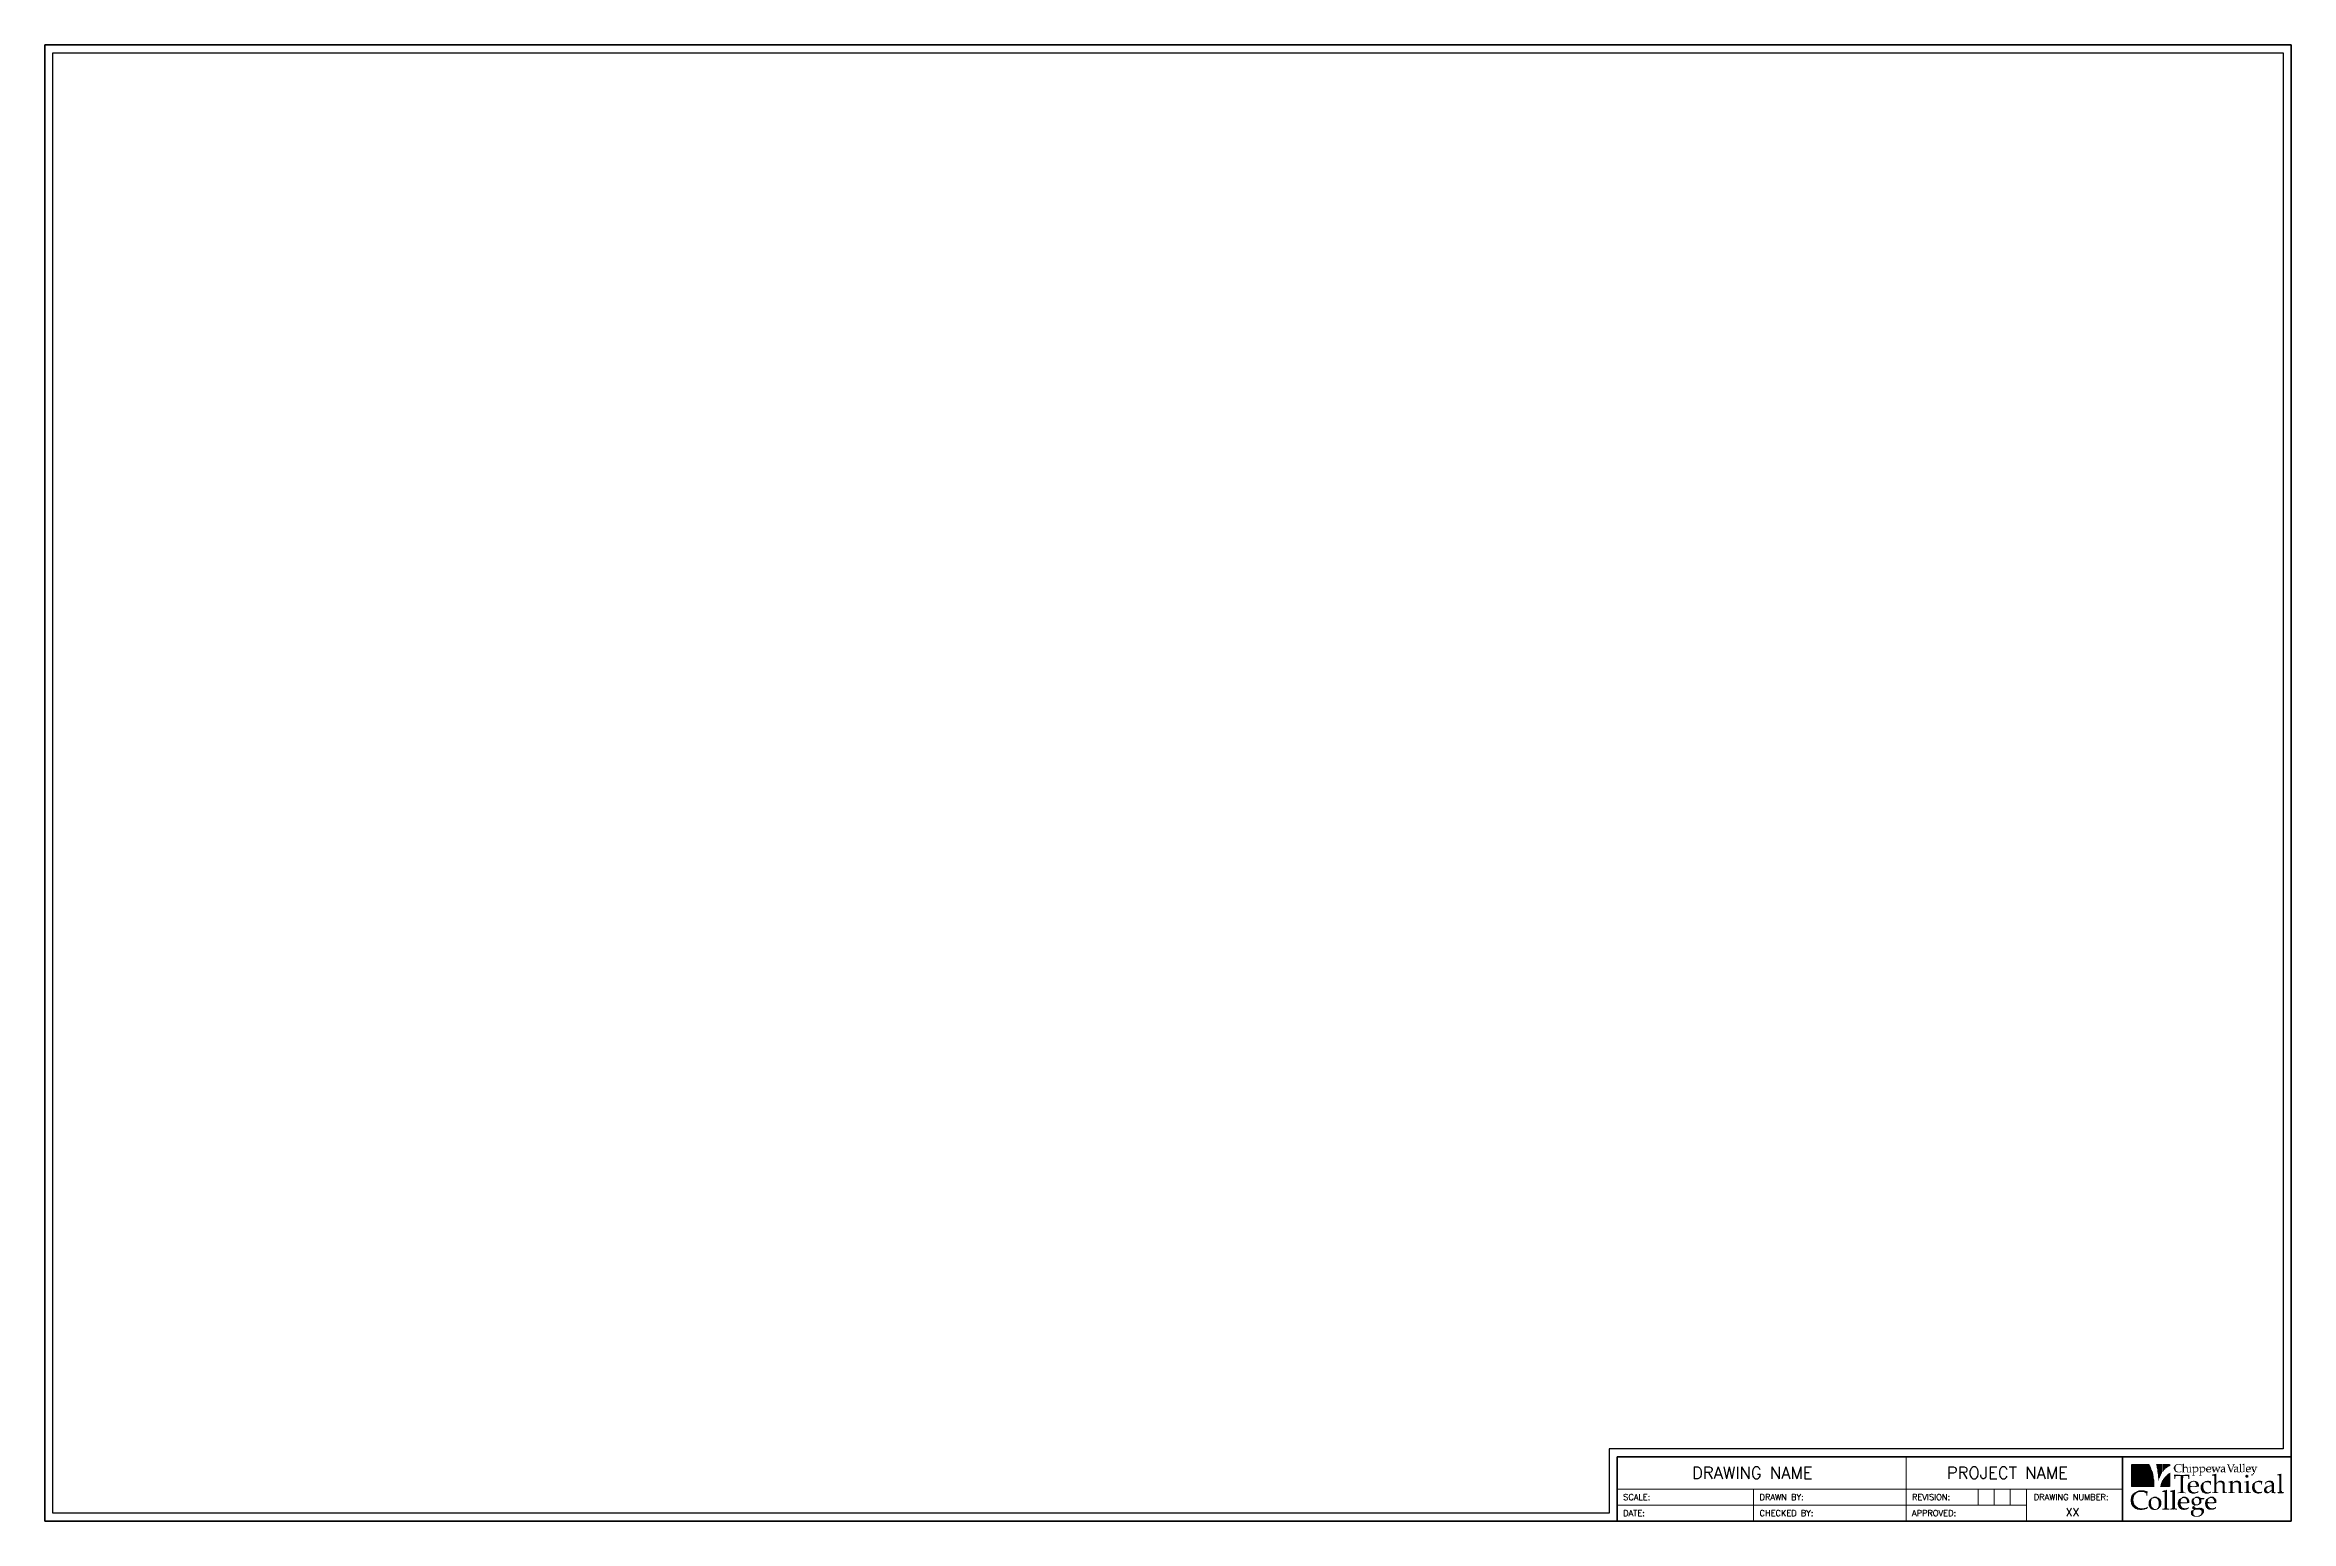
# Paper-space layout 'D Size' of a CAD drawing. Header units: inches. Extents: x 0.3 to 35.3, y 0.3 to 23.3.
import ezdxf

# ---------------------------------------------------------------- set-up
doc = ezdxf.new("R2010")
doc.units = ezdxf.units.IN
doc.header["$LTSCALE"] = 0.5
doc.header["$MEASUREMENT"] = 0
for name, color, linetype, lineweight in [('Annotations', 4, 'Continuous', 25), ('Borderline', 5, 'Continuous', 60), ('Objects Thin', 6, 'Continuous', 18)]:
    doc.layers.add(name, color=color, linetype=linetype, lineweight=lineweight)
doc.layers.add('Logo', color=1, linetype='Continuous')
doc.layers.add('Viewport', color=1, linetype='Continuous', plot=False)
doc.styles.add('DF Text 1-8', font='romans.shx', dxfattribs={"height": 0.125})
doc.styles.add('DF Text 3-16', font='romand.shx', dxfattribs={"height": 0.1875})
doc.styles.add('DF Text 3-32', font='romans.shx', dxfattribs={"height": 0.09375})

psp = doc.layouts.new('D Size')

# ---------------------------------------------------------------- texts
at = {"layer": 'Annotations', "attachment_point": 1}
for s, insert, char_height, width, style in [('DRAWING NAME', (25.986, 1.15), 0.1875, 4.18853, 'DF Text 3-16'), ('PROJECT NAME', (29.956, 1.15), 0.1875, 4.18853, 'DF Text 3-16'), ('SCALE:', (24.914, 0.726), 0.0937, 1.97055, 'DF Text 3-32'), ('DRAWN BY:', (27.039, 0.726), 0.0937, 2.23892, 'DF Text 3-32'), ('REVISION:', (29.414, 0.726), 0.0937, 2.23892, 'DF Text 3-32'), ('DRAWING NUMBER:', (31.312, 0.726), 0.09375, 1.55558, 'DF Text 3-32'), ('DATE:', (24.914, 0.476), 0.0937, 1.97055, 'DF Text 3-32'), ('CHECKED BY:', (27.039, 0.476), 0.09375, 2.22709, 'DF Text 3-32'), ('APPROVED:', (29.414, 0.476), 0.0937, 2.22709, 'DF Text 3-32'), ('XX', (31.808, 0.508), 0.125, 0.3591, 'DF Text 1-8')]:
    psp.add_mtext(s, dxfattribs=dict(at, insert=insert, char_height=char_height, width=width, style=style))

# ---------------------------------------------------------------- blocks, each defined once
blk = doc.blocks.new('LOGO')
at = {"color": 250}
for points in [[(0.203, 0.002), (0.203, -0.014), (0.202, 0.002), (0.202, -0.014)], [(0.204, 0.004), (0.204, -0.014), (0.203, 0.004), (0.203, -0.014)], [(0.2, -0.011), (0.2, -0.014), (0.199, -0.011), (0.199, -0.014)], [(0.202, -0.005), (0.202, -0.014), (0.2, -0.005), (0.2, -0.014)]]:
    blk.add_solid(points, dxfattribs=at)
at = {"layer": 'Logo', "const_width": 0.001}
for points in [[(0.212, 0.118), (0.212, 0.07)], [(0.213, 0.024), (0.213, -0.014)], [(0.871, -0.048), (0.902, -0.048)]]:
    blk.add_lwpolyline(points, dxfattribs=at)
at = {"layer": 'Logo'}
blk.add_lwpolyline([(0.844, -0.048, 0, 0, 0), (0.856, -0.048, 0.001, 0.001, 0), (0.844, -0.048, 0.001, 0.001, 0)], format="xyseb", dxfattribs=at)
for points in [[(0.035, 0.116), (0.035, -0.011), (0.034, 0.116), (0.034, -0.011)], [(0.036, 0.117), (0.036, -0.012), (0.035, 0.117), (0.035, -0.012)], [(0.038, 0.117), (0.038, -0.014), (0.036, 0.117), (0.036, -0.014)], [(0.039, 0.118), (0.039, -0.014), (0.038, 0.118), (0.038, -0.014)], [(0.04, 0.118), (0.04, -0.014), (0.039, 0.118), (0.039, -0.014)], [(0.042, 0.118), (0.042, -0.014), (0.04, 0.118), (0.04, -0.014)], [(0.043, 0.118), (0.043, -0.014), (0.042, 0.118), (0.042, -0.014)], [(0.044, 0.118), (0.044, -0.014), (0.043, 0.118), (0.043, -0.014)], [(0.045, 0.118), (0.045, -0.014), (0.044, 0.118), (0.044, -0.014)], [(0.047, 0.118), (0.047, -0.014), (0.045, 0.118), (0.045, -0.014)], [(0.048, 0.118), (0.048, -0.014), (0.047, 0.118), (0.047, -0.014)], [(0.049, 0.118), (0.049, -0.014), (0.048, 0.118), (0.048, -0.014)], [(0.051, 0.118), (0.051, -0.014), (0.049, 0.118), (0.049, -0.014)], [(0.052, 0.118), (0.052, -0.014), (0.051, 0.118), (0.051, -0.014)], [(0.053, 0.118), (0.053, -0.014), (0.052, 0.118), (0.052, -0.014)], [(0.054, 0.118), (0.054, -0.014), (0.053, 0.118), (0.053, -0.014)], [(0.056, 0.118), (0.056, -0.014), (0.054, 0.118), (0.054, -0.014)], [(0.058, 0.118), (0.058, -0.014), (0.056, 0.118), (0.056, -0.014)], [(0.059, 0.118), (0.059, -0.014), (0.058, 0.118), (0.058, -0.014)], [(0.061, 0.118), (0.061, -0.014), (0.059, 0.118), (0.059, -0.014)], [(0.062, 0.118), (0.062, -0.014), (0.061, 0.118), (0.061, -0.014)], [(0.063, 0.118), (0.063, -0.014), (0.062, 0.118), (0.062, -0.014)], [(0.065, 0.118), (0.065, -0.014), (0.063, 0.118), (0.063, -0.014)], [(0.066, 0.118), (0.066, -0.014), (0.065, 0.118), (0.065, -0.014)], [(0.067, 0.118), (0.067, -0.014), (0.066, 0.118), (0.066, -0.014)], [(0.068, 0.118), (0.068, -0.014), (0.067, 0.118), (0.067, -0.014)], [(0.07, 0.118), (0.07, -0.014), (0.068, 0.118), (0.068, -0.014)], [(0.071, 0.118), (0.071, -0.014), (0.07, 0.118), (0.07, -0.014)], [(0.072, 0.118), (0.072, -0.014), (0.071, 0.118), (0.071, -0.014)], [(0.074, 0.118), (0.074, -0.014), (0.072, 0.118), (0.072, -0.014)], [(0.075, 0.118), (0.075, -0.014), (0.074, 0.118), (0.074, -0.014)], [(0.076, 0.118), (0.076, -0.014), (0.075, 0.118), (0.075, -0.014)], [(0.077, 0.118), (0.077, -0.014), (0.076, 0.118), (0.076, -0.014)], [(0.079, 0.118), (0.079, -0.014), (0.077, 0.118), (0.077, -0.014)], [(0.08, 0.118), (0.08, -0.014), (0.079, 0.118), (0.079, -0.014)], [(0.081, 0.118), (0.081, -0.014), (0.08, 0.118), (0.08, -0.014)], [(0.083, 0.118), (0.083, -0.014), (0.081, 0.118), (0.081, -0.014)], [(0.084, 0.118), (0.084, -0.014), (0.083, 0.118), (0.083, -0.014)], [(0.085, 0.118), (0.085, -0.014), (0.084, 0.118), (0.084, -0.014)], [(0.086, 0.118), (0.086, -0.014), (0.085, 0.118), (0.085, -0.014)], [(0.088, 0.118), (0.088, -0.014), (0.086, 0.118), (0.086, -0.014)], [(0.09, 0.118), (0.09, -0.014), (0.088, 0.118), (0.088, -0.014)], [(0.092, 0.118), (0.092, -0.014), (0.09, 0.118), (0.09, -0.014)], [(0.093, 0.118), (0.093, -0.014), (0.092, 0.118), (0.092, -0.014)], [(0.094, 0.118), (0.094, -0.014), (0.093, 0.118), (0.093, -0.014)], [(0.095, 0.118), (0.095, -0.014), (0.094, 0.118), (0.094, -0.014)], [(0.097, 0.118), (0.097, -0.014), (0.095, 0.118), (0.095, -0.014)], [(0.098, 0.118), (0.098, -0.014), (0.097, 0.118), (0.097, -0.014)], [(0.099, 0.118), (0.099, -0.014), (0.098, 0.118), (0.098, -0.014)], [(0.101, 0.118), (0.101, -0.014), (0.099, 0.118), (0.099, -0.014)], [(0.102, 0.118), (0.102, -0.014), (0.101, 0.118), (0.101, -0.014)], [(0.103, 0.118), (0.103, -0.014), (0.102, 0.118), (0.102, -0.014)], [(0.104, 0.118), (0.104, -0.014), (0.103, 0.118), (0.103, -0.014)], [(0.106, 0.118), (0.106, -0.014), (0.104, 0.118), (0.104, -0.014)], [(0.107, 0.118), (0.107, -0.014), (0.106, 0.118), (0.106, -0.014)], [(0.108, 0.118), (0.108, -0.014), (0.107, 0.118), (0.107, -0.014)], [(0.109, 0.118), (0.109, -0.014), (0.108, 0.118), (0.108, -0.014)], [(0.111, 0.118), (0.111, -0.014), (0.109, 0.118), (0.109, -0.014)], [(0.112, 0.118), (0.112, -0.014), (0.111, 0.118), (0.111, -0.014)], [(0.113, 0.118), (0.113, -0.014), (0.112, 0.118), (0.112, -0.014)], [(0.115, 0.118), (0.115, -0.014), (0.113, 0.118), (0.113, -0.014)], [(0.116, 0.118), (0.116, -0.014), (0.115, 0.118), (0.115, -0.014)], [(0.117, 0.118), (0.117, -0.014), (0.116, 0.118), (0.116, -0.014)], [(0.118, 0.118), (0.118, -0.014), (0.117, 0.118), (0.117, -0.014)], [(0.12, 0.118), (0.12, -0.014), (0.118, 0.118), (0.118, -0.014)], [(0.122, 0.118), (0.122, -0.014), (0.12, 0.118), (0.12, -0.014)], [(0.124, 0.118), (0.124, -0.014), (0.122, 0.118), (0.122, -0.014)], [(0.125, 0.118), (0.125, -0.014), (0.124, 0.118), (0.124, -0.014)], [(0.126, 0.118), (0.126, -0.014), (0.125, 0.118), (0.125, -0.014)], [(0.127, 0.118), (0.127, -0.014), (0.126, 0.118), (0.126, -0.014)], [(0.129, 0.118), (0.129, -0.014), (0.127, 0.118), (0.127, -0.014)], [(0.13, 0.118), (0.13, -0.014), (0.129, 0.118), (0.129, -0.014)], [(0.131, 0.118), (0.131, -0.014), (0.13, 0.118), (0.13, -0.014)], [(0.133, 0.118), (0.133, -0.014), (0.131, 0.118), (0.131, -0.014)], [(0.134, 0.118), (0.134, -0.014), (0.133, 0.118), (0.133, -0.014)], [(0.135, 0.118), (0.135, -0.014), (0.134, 0.118), (0.134, -0.014)], [(0.136, 0.118), (0.136, -0.014), (0.135, 0.118), (0.135, -0.014)], [(0.138, 0.117), (0.138, -0.014), (0.136, 0.117), (0.136, -0.014)], [(0.139, 0.116), (0.139, -0.014), (0.138, 0.116), (0.138, -0.014)], [(0.14, 0.112), (0.14, -0.014), (0.139, 0.112), (0.139, -0.014)], [(0.142, 0.111), (0.142, -0.014), (0.14, 0.111), (0.14, -0.014)], [(0.143, 0.108), (0.143, -0.014), (0.142, 0.108), (0.142, -0.014)], [(0.144, 0.104), (0.144, -0.014), (0.143, 0.104), (0.143, -0.014)], [(0.145, 0.103), (0.145, -0.014), (0.144, 0.103), (0.144, -0.014)], [(0.147, 0.1), (0.147, -0.014), (0.145, 0.1), (0.145, -0.014)], [(0.148, 0.096), (0.148, -0.014), (0.147, 0.096), (0.147, -0.014)], [(0.149, 0.094), (0.149, -0.014), (0.148, 0.094), (0.148, -0.014)], [(0.15, 0.089), (0.15, -0.014), (0.149, 0.089), (0.149, -0.014)], [(0.152, 0.086), (0.152, -0.014), (0.15, 0.086), (0.15, -0.014)], [(0.154, 0.084), (0.154, -0.014), (0.152, 0.084), (0.152, -0.014)], [(0.156, 0.079), (0.156, -0.014), (0.154, 0.079), (0.154, -0.014)], [(0.157, 0.076), (0.157, -0.014), (0.156, 0.076), (0.156, -0.014)], [(0.158, 0.071), (0.158, -0.014), (0.157, 0.071), (0.157, -0.014)], [(0.159, 0.067), (0.159, -0.014), (0.158, 0.067), (0.158, -0.014)], [(0.161, 0.063), (0.161, -0.014), (0.159, 0.063), (0.159, -0.014)], [(0.162, 0.052), (0.162, -0.014), (0.161, 0.052), (0.161, -0.014)], [(0.163, 0.046), (0.163, -0.014), (0.162, 0.046), (0.162, -0.014)], [(0.165, 0.035), (0.165, -0.014), (0.163, 0.035), (0.163, -0.014)], [(0.166, 0.029), (0.166, -0.014), (0.165, 0.029), (0.165, -0.014)], [(0.167, 0.021), (0.167, -0.014), (0.166, 0.021), (0.166, -0.014)], [(0.177, 0.118), (0.177, 0.116), (0.176, 0.118), (0.176, 0.116)], [(0.179, 0.118), (0.179, 0.109), (0.177, 0.118), (0.177, 0.109)], [(0.18, 0.118), (0.18, 0.104), (0.179, 0.118), (0.179, 0.104)], [(0.181, 0.118), (0.181, 0.095), (0.18, 0.118), (0.18, 0.095)], [(0.183, 0.118), (0.183, 0.089), (0.181, 0.118), (0.181, 0.089)], [(0.184, 0.118), (0.184, 0.084), (0.183, 0.118), (0.183, 0.084)], [(0.186, 0.118), (0.186, 0.07), (0.184, 0.118), (0.184, 0.07)], [(0.188, 0.118), (0.188, 0.061), (0.186, 0.118), (0.186, 0.061)], [(0.189, 0.118), (0.189, 0.04), (0.188, 0.118), (0.188, 0.04)], [(0.19, 0.118), (0.19, 0.025), (0.189, 0.118), (0.189, 0.025)], [(0.192, 0.118), (0.192, 0.022), (0.19, 0.118), (0.19, 0.022)], [(0.193, 0.118), (0.193, 0.029), (0.192, 0.118), (0.192, 0.029)], [(0.194, 0.118), (0.194, 0.031), (0.193, 0.118), (0.193, 0.031)], [(0.195, 0.118), (0.195, 0.034), (0.194, 0.118), (0.194, 0.034)], [(0.197, 0.118), (0.197, 0.039), (0.195, 0.118), (0.195, 0.039)], [(0.198, 0.118), (0.198, 0.04), (0.197, 0.118), (0.197, 0.04)], [(0.199, 0.118), (0.199, 0.044), (0.198, 0.118), (0.198, 0.044)], [(0.2, 0.118), (0.2, 0.046), (0.199, 0.118), (0.199, 0.046)], [(0.202, 0.118), (0.202, 0.049), (0.2, 0.118), (0.2, 0.049)], [(0.203, 0.118), (0.203, 0.053), (0.202, 0.118), (0.202, 0.053)], [(0.204, 0.118), (0.204, 0.054), (0.203, 0.118), (0.203, 0.054)], [(0.206, 0.118), (0.206, 0.059), (0.204, 0.118), (0.204, 0.059)], [(0.206, 0.009), (0.206, -0.014), (0.204, 0.009), (0.204, -0.014)], [(0.207, 0.118), (0.207, 0.061), (0.206, 0.118), (0.206, 0.061)], [(0.207, 0.012), (0.207, -0.014), (0.206, 0.012), (0.206, -0.014)], [(0.208, 0.118), (0.208, 0.062), (0.207, 0.118), (0.207, 0.062)], [(0.208, 0.013), (0.208, -0.014), (0.207, 0.013), (0.207, -0.014)], [(0.209, 0.118), (0.209, 0.066), (0.208, 0.118), (0.208, 0.066)], [(0.209, 0.018), (0.209, -0.014), (0.208, 0.018), (0.208, -0.014)], [(0.211, 0.118), (0.211, 0.067), (0.209, 0.118), (0.209, 0.067)], [(0.211, 0.02), (0.211, -0.014), (0.209, 0.02), (0.209, -0.014)], [(0.212, 0.023), (0.212, -0.014), (0.211, 0.023), (0.211, -0.014)], [(0.213, 0.118), (0.213, 0.071), (0.212, 0.118), (0.212, 0.071)], [(0.215, 0.118), (0.215, 0.072), (0.213, 0.118), (0.213, 0.072)], [(0.215, 0.027), (0.215, -0.014), (0.213, 0.027), (0.213, -0.014)], [(0.216, 0.118), (0.216, 0.075), (0.215, 0.118), (0.215, 0.075)], [(0.216, 0.031), (0.216, -0.014), (0.215, 0.031), (0.215, -0.014)], [(0.218, 0.118), (0.218, 0.077), (0.216, 0.118), (0.216, 0.077)], [(0.218, 0.032), (0.218, -0.014), (0.216, 0.032), (0.216, -0.014)], [(0.22, 0.118), (0.22, 0.077), (0.218, 0.118), (0.218, 0.077)], [(0.22, 0.034), (0.22, -0.014), (0.218, 0.034), (0.218, -0.014)], [(0.221, 0.118), (0.221, 0.08), (0.22, 0.118), (0.22, 0.08)], [(0.221, 0.036), (0.221, -0.014), (0.22, 0.036), (0.22, -0.014)], [(0.222, 0.118), (0.222, 0.081), (0.221, 0.118), (0.221, 0.081)], [(0.222, 0.037), (0.222, -0.014), (0.221, 0.037), (0.221, -0.014)], [(0.224, 0.118), (0.224, 0.084), (0.222, 0.118), (0.222, 0.084)], [(0.224, 0.04), (0.224, -0.014), (0.222, 0.04), (0.222, -0.014)], [(0.225, 0.118), (0.225, 0.084), (0.224, 0.118), (0.224, 0.084)], [(0.225, 0.041), (0.225, -0.014), (0.224, 0.041), (0.224, -0.014)], [(0.226, 0.118), (0.226, 0.085), (0.225, 0.118), (0.225, 0.085)], [(0.226, 0.041), (0.226, -0.014), (0.225, 0.041), (0.225, -0.014)], [(0.227, 0.118), (0.227, 0.087), (0.226, 0.118), (0.226, 0.087)], [(0.227, 0.044), (0.227, -0.014), (0.226, 0.044), (0.226, -0.014)], [(0.229, 0.118), (0.229, 0.087), (0.227, 0.118), (0.227, 0.087)], [(0.229, 0.045), (0.229, -0.014), (0.227, 0.045), (0.227, -0.014)], [(0.23, 0.118), (0.23, 0.089), (0.229, 0.118), (0.229, 0.089)], [(0.23, 0.048), (0.23, -0.014), (0.229, 0.048), (0.229, -0.014)], [(0.231, 0.118), (0.231, 0.091), (0.23, 0.118), (0.23, 0.091)], [(0.231, 0.048), (0.231, -0.014), (0.23, 0.048), (0.23, -0.014)], [(0.233, 0.118), (0.233, 0.093), (0.231, 0.118), (0.231, 0.093)], [(0.233, 0.049), (0.233, -0.014), (0.231, 0.049), (0.231, -0.014)], [(0.234, 0.118), (0.234, 0.094), (0.233, 0.118), (0.233, 0.094)], [(0.234, 0.05), (0.234, -0.014), (0.233, 0.05), (0.233, -0.014)], [(0.235, 0.118), (0.235, 0.094), (0.234, 0.118), (0.234, 0.094)], [(0.235, 0.052), (0.235, -0.014), (0.234, 0.052), (0.234, -0.014)], [(0.236, 0.118), (0.236, 0.095), (0.235, 0.118), (0.235, 0.095)], [(0.236, 0.054), (0.236, -0.014), (0.235, 0.054), (0.235, -0.014)], [(0.238, 0.118), (0.238, 0.096), (0.236, 0.118), (0.236, 0.096)], [(0.238, 0.054), (0.238, -0.014), (0.236, 0.054), (0.236, -0.014)], [(0.239, 0.118), (0.239, 0.098), (0.238, 0.118), (0.238, 0.098)], [(0.239, 0.055), (0.239, -0.014), (0.238, 0.055), (0.238, -0.014)], [(0.24, 0.118), (0.24, 0.099), (0.239, 0.118), (0.239, 0.099)], [(0.24, 0.057), (0.24, -0.014), (0.239, 0.057), (0.239, -0.014)], [(0.241, 0.118), (0.241, 0.099), (0.24, 0.118), (0.24, 0.099)], [(0.241, 0.059), (0.241, -0.014), (0.24, 0.059), (0.24, -0.014)], [(0.243, 0.118), (0.243, 0.099), (0.241, 0.118), (0.241, 0.099)], [(0.243, 0.059), (0.243, -0.014), (0.241, 0.059), (0.241, -0.014)], [(0.244, 0.118), (0.244, 0.1), (0.243, 0.118), (0.243, 0.1)], [(0.244, 0.061), (0.244, -0.014), (0.243, 0.061), (0.243, -0.014)], [(0.245, 0.118), (0.245, 0.102), (0.244, 0.118), (0.244, 0.102)], [(0.245, 0.062), (0.245, -0.014), (0.244, 0.062), (0.244, -0.014)], [(0.247, 0.118), (0.247, 0.103), (0.245, 0.118), (0.245, 0.103)], [(0.247, 0.063), (0.247, -0.014), (0.245, 0.063), (0.245, -0.014)], [(0.248, 0.118), (0.248, 0.103), (0.247, 0.118), (0.247, 0.103)], [(0.248, 0.063), (0.248, -0.014), (0.247, 0.063), (0.247, -0.014)], [(0.25, 0.118), (0.25, 0.103), (0.248, 0.118), (0.248, 0.103)], [(0.25, 0.064), (0.25, -0.014), (0.248, 0.064), (0.248, -0.014)], [(0.252, 0.118), (0.252, 0.104), (0.25, 0.118), (0.25, 0.104)], [(0.252, 0.064), (0.252, -0.014), (0.25, 0.064), (0.25, -0.014)], [(0.253, 0.118), (0.253, 0.105), (0.252, 0.118), (0.252, 0.105)], [(0.253, 0.066), (0.253, -0.014), (0.252, 0.066), (0.252, -0.014)], [(0.254, 0.118), (0.254, 0.105), (0.253, 0.118), (0.253, 0.105)], [(0.254, 0.067), (0.254, -0.014), (0.253, 0.067), (0.253, -0.014)], [(0.256, 0.117), (0.256, 0.107), (0.254, 0.117), (0.254, 0.107)], [(0.256, 0.067), (0.256, -0.012), (0.254, 0.067), (0.254, -0.012)], [(0.257, 0.117), (0.257, 0.107), (0.256, 0.117), (0.256, 0.107)], [(0.257, 0.068), (0.257, -0.012), (0.256, 0.068), (0.256, -0.012)], [(0.258, 0.116), (0.258, 0.108), (0.257, 0.116), (0.257, 0.108)], [(0.258, 0.068), (0.258, -0.01), (0.257, 0.068), (0.257, -0.01)], [(0.279, 0.099), (0.279, 0.089), (0.277, 0.099), (0.277, 0.089)], [(0.28, 0.103), (0.28, 0.085), (0.279, 0.103), (0.279, 0.085)], [(0.28, 0.057), (0.28, 0.049), (0.279, 0.057), (0.279, 0.049)], [(0.283, 0.107), (0.283, 0.081), (0.28, 0.107), (0.28, 0.081)], [(0.283, 0.057), (0.283, 0.032), (0.28, 0.057), (0.28, 0.032)], [(0.284, 0.108), (0.284, 0.08), (0.283, 0.108), (0.283, 0.08)], [(0.284, 0.057), (0.284, 0.032), (0.283, 0.057), (0.283, 0.032)], [(0.285, 0.111), (0.285, 0.077), (0.284, 0.111), (0.284, 0.077)], [(0.285, 0.057), (0.285, 0.032), (0.284, 0.057), (0.284, 0.032)], [(0.286, 0.111), (0.286, 0.076), (0.285, 0.111), (0.285, 0.076)], [(0.286, 0.057), (0.286, 0.035), (0.285, 0.057), (0.285, 0.035)], [(0.288, 0.112), (0.288, 0.099), (0.286, 0.112), (0.286, 0.099)], [(0.288, 0.091), (0.288, 0.075), (0.286, 0.091), (0.286, 0.075)], [(0.288, 0.057), (0.288, 0.046), (0.286, 0.057), (0.286, 0.046)], [(0.289, 0.113), (0.289, 0.105), (0.288, 0.113), (0.288, 0.105)], [(0.289, 0.084), (0.289, 0.073), (0.288, 0.084), (0.288, 0.073)], [(0.289, 0.057), (0.289, 0.048), (0.288, 0.057), (0.288, 0.048)], [(0.29, 0.114), (0.29, 0.107), (0.289, 0.114), (0.289, 0.107)], [(0.29, 0.082), (0.29, 0.073), (0.289, 0.082), (0.289, 0.073)], [(0.29, 0.057), (0.29, 0.049), (0.289, 0.057), (0.289, 0.049)], [(0.291, 0.114), (0.291, 0.108), (0.29, 0.114), (0.29, 0.108)], [(0.291, 0.081), (0.291, 0.073), (0.29, 0.081), (0.29, 0.073)], [(0.291, 0.057), (0.291, 0.049), (0.29, 0.057), (0.29, 0.049)], [(0.293, 0.116), (0.293, 0.111), (0.291, 0.116), (0.291, 0.111)], [(0.293, 0.079), (0.293, 0.072), (0.291, 0.079), (0.291, 0.072)], [(0.293, 0.057), (0.293, 0.049), (0.291, 0.057), (0.291, 0.049)], [(0.294, 0.116), (0.294, 0.112), (0.293, 0.116), (0.293, 0.112)], [(0.294, 0.079), (0.294, 0.072), (0.293, 0.079), (0.293, 0.072)], [(0.294, 0.057), (0.294, 0.049), (0.293, 0.057), (0.293, 0.049)], [(0.295, 0.117), (0.295, 0.113), (0.294, 0.117), (0.294, 0.113)], [(0.295, 0.077), (0.295, 0.071), (0.294, 0.077), (0.294, 0.071)], [(0.295, 0.057), (0.295, 0.049), (0.294, 0.057), (0.294, 0.049)], [(0.297, 0.117), (0.297, 0.113), (0.295, 0.117), (0.295, 0.113)], [(0.297, 0.076), (0.297, 0.071), (0.295, 0.076), (0.295, 0.071)], [(0.297, 0.057), (0.297, 0.049), (0.295, 0.057), (0.295, 0.049)], [(0.298, 0.117), (0.298, 0.113), (0.297, 0.117), (0.297, 0.113)], [(0.298, 0.076), (0.298, 0.071), (0.297, 0.076), (0.297, 0.071)], [(0.298, 0.057), (0.298, 0.049), (0.297, 0.057), (0.297, 0.049)], [(0.299, 0.118), (0.299, 0.114), (0.298, 0.118), (0.298, 0.114)], [(0.299, 0.075), (0.299, 0.071), (0.298, 0.075), (0.298, 0.071)], [(0.299, 0.057), (0.299, 0.049), (0.298, 0.057), (0.298, 0.049)], [(0.3, 0.118), (0.3, 0.114), (0.299, 0.118), (0.299, 0.114)], [(0.3, 0.075), (0.3, 0.07), (0.299, 0.075), (0.299, 0.07)], [(0.3, 0.057), (0.3, 0.049), (0.299, 0.057), (0.299, 0.049)], [(0.302, 0.118), (0.302, 0.114), (0.3, 0.118), (0.3, 0.114)], [(0.302, 0.075), (0.302, 0.07), (0.3, 0.075), (0.3, 0.07)], [(0.302, 0.057), (0.302, 0.049), (0.3, 0.057), (0.3, 0.049)], [(0.303, 0.118), (0.303, 0.114), (0.302, 0.118), (0.302, 0.114)], [(0.303, 0.075), (0.303, 0.07), (0.302, 0.075), (0.302, 0.07)], [(0.303, 0.057), (0.303, 0.049), (0.302, 0.057), (0.302, 0.049)], [(0.304, 0.118), (0.304, 0.114), (0.303, 0.118), (0.303, 0.114)], [(0.304, 0.073), (0.304, 0.07), (0.303, 0.073), (0.303, 0.07)], [(0.304, 0.057), (0.304, 0.049), (0.303, 0.057), (0.303, 0.049)], [(0.306, 0.118), (0.306, 0.116), (0.304, 0.118), (0.304, 0.116)], [(0.306, 0.073), (0.306, 0.07), (0.304, 0.073), (0.304, 0.07)], [(0.306, 0.057), (0.306, 0.049), (0.304, 0.057), (0.304, 0.049)], [(0.307, 0.118), (0.307, 0.114), (0.306, 0.118), (0.306, 0.114)], [(0.307, 0.073), (0.307, 0.07), (0.306, 0.073), (0.306, 0.07)], [(0.307, 0.055), (0.307, 0.049), (0.306, 0.055), (0.306, 0.049)], [(0.308, 0.118), (0.308, 0.114), (0.307, 0.118), (0.307, 0.114)], [(0.308, 0.073), (0.308, 0.07), (0.307, 0.073), (0.307, 0.07)], [(0.308, 0.055), (0.308, 0.049), (0.307, 0.055), (0.307, 0.049)], [(0.309, 0.118), (0.309, 0.114), (0.308, 0.118), (0.308, 0.114)], [(0.309, 0.073), (0.309, 0.07), (0.308, 0.073), (0.308, 0.07)], [(0.309, 0.057), (0.309, 0.049), (0.308, 0.057), (0.308, 0.049)], [(0.311, 0.118), (0.311, 0.114), (0.309, 0.118), (0.309, 0.114)], [(0.311, 0.073), (0.311, 0.07), (0.309, 0.073), (0.309, 0.07)], [(0.311, 0.057), (0.311, 0.049), (0.309, 0.057), (0.309, 0.049)], [(0.312, 0.118), (0.312, 0.114), (0.311, 0.118), (0.311, 0.114)], [(0.312, 0.075), (0.312, 0.071), (0.311, 0.075), (0.311, 0.071)], [(0.312, 0.055), (0.312, 0.049), (0.311, 0.055), (0.311, 0.049)], [(0.313, 0.118), (0.313, 0.113), (0.312, 0.118), (0.312, 0.113)], [(0.313, 0.075), (0.313, 0.071), (0.312, 0.075), (0.312, 0.071)], [(0.313, 0.055), (0.313, 0.049), (0.312, 0.055), (0.312, 0.049)], [(0.316, 0.117), (0.316, 0.113), (0.313, 0.117), (0.313, 0.113)], [(0.316, 0.075), (0.316, 0.071), (0.313, 0.075), (0.313, 0.071)], [(0.316, 0.055), (0.316, 0.049), (0.313, 0.055), (0.313, 0.049)], [(0.317, 0.117), (0.317, 0.112), (0.316, 0.117), (0.316, 0.112)], [(0.317, 0.075), (0.317, 0.071), (0.316, 0.075), (0.316, 0.071)], [(0.317, 0.055), (0.317, -0.048), (0.316, 0.055), (0.316, -0.048)], [(0.318, 0.117), (0.318, 0.112), (0.317, 0.117), (0.317, 0.112)], [(0.318, 0.076), (0.318, 0.072), (0.317, 0.076), (0.317, 0.072)], [(0.318, 0.055), (0.318, -0.048), (0.317, 0.055), (0.317, -0.048)], [(0.32, 0.117), (0.32, 0.105), (0.318, 0.117), (0.318, 0.105)], [(0.32, 0.076), (0.32, 0.072), (0.318, 0.076), (0.318, 0.072)], [(0.32, 0.055), (0.32, -0.048), (0.318, 0.055), (0.318, -0.048)], [(0.321, 0.116), (0.321, 0.105), (0.32, 0.116), (0.32, 0.105)], [(0.321, 0.077), (0.321, 0.073), (0.32, 0.077), (0.32, 0.073)], [(0.321, 0.055), (0.321, -0.048), (0.32, 0.055), (0.32, -0.048)], [(0.322, 0.116), (0.322, 0.112), (0.321, 0.116), (0.321, 0.112)], [(0.322, 0.077), (0.322, 0.075), (0.321, 0.077), (0.321, 0.075)], [(0.322, 0.055), (0.322, -0.048), (0.321, 0.055), (0.321, -0.048)], [(0.324, 0.055), (0.324, -0.048), (0.322, 0.055), (0.322, -0.048)], [(0.325, 0.055), (0.325, -0.048), (0.324, 0.055), (0.324, -0.048)], [(0.326, 0.117), (0.326, 0.114), (0.325, 0.117), (0.325, 0.114)], [(0.326, 0.073), (0.326, 0.071), (0.325, 0.073), (0.325, 0.071)], [(0.326, 0.055), (0.326, -0.048), (0.325, 0.055), (0.325, -0.048)], [(0.327, 0.117), (0.327, 0.114), (0.326, 0.117), (0.326, 0.114)], [(0.327, 0.073), (0.327, 0.071), (0.326, 0.073), (0.326, 0.071)], [(0.327, 0.055), (0.327, -0.048), (0.326, 0.055), (0.326, -0.048)], [(0.329, 0.117), (0.329, 0.114), (0.327, 0.117), (0.327, 0.114)], [(0.329, 0.073), (0.329, 0.071), (0.327, 0.073), (0.327, 0.071)], [(0.329, 0.055), (0.329, -0.048), (0.327, 0.055), (0.327, -0.048)], [(0.33, 0.118), (0.33, 0.071), (0.329, 0.118), (0.329, 0.071)], [(0.33, 0.055), (0.33, -0.048), (0.329, 0.055), (0.329, -0.048)], [(0.331, 0.118), (0.331, 0.071), (0.33, 0.118), (0.33, 0.071)], [(0.331, 0.055), (0.331, 0.039), (0.33, 0.055), (0.33, 0.039)], [(0.332, 0.118), (0.332, 0.071), (0.331, 0.118), (0.331, 0.071)], [(0.332, 0.055), (0.332, 0.049), (0.331, 0.055), (0.331, 0.049)], [(0.334, 0.12), (0.334, 0.071), (0.332, 0.12), (0.332, 0.071)], [(0.334, 0.055), (0.334, 0.049), (0.332, 0.055), (0.332, 0.049)], [(0.335, 0.12), (0.335, 0.071), (0.334, 0.12), (0.334, 0.071)], [(0.335, 0.055), (0.335, 0.049), (0.334, 0.055), (0.334, 0.049)], [(0.336, 0.098), (0.336, 0.094), (0.335, 0.098), (0.335, 0.094)], [(0.336, 0.073), (0.336, 0.071), (0.335, 0.073), (0.335, 0.071)], [(0.336, 0.055), (0.336, 0.049), (0.335, 0.055), (0.335, 0.049)], [(0.338, 0.099), (0.338, 0.095), (0.336, 0.099), (0.336, 0.095)], [(0.338, 0.073), (0.338, 0.071), (0.336, 0.073), (0.336, 0.071)], [(0.338, 0.055), (0.338, 0.049), (0.336, 0.055), (0.336, 0.049)], [(0.339, 0.099), (0.339, 0.096), (0.338, 0.099), (0.338, 0.096)], [(0.339, 0.073), (0.339, 0.071), (0.338, 0.073), (0.338, 0.071)], [(0.339, 0.055), (0.339, 0.049), (0.338, 0.055), (0.338, 0.049)], [(0.34, 0.102), (0.34, 0.098), (0.339, 0.102), (0.339, 0.098)], [(0.34, 0.073), (0.34, 0.071), (0.339, 0.073), (0.339, 0.071)], [(0.34, 0.057), (0.34, 0.049), (0.339, 0.057), (0.339, 0.049)], [(0.341, 0.102), (0.341, 0.098), (0.34, 0.102), (0.34, 0.098)], [(0.341, 0.057), (0.341, 0.049), (0.34, 0.057), (0.34, 0.049)], [(0.343, 0.103), (0.343, 0.099), (0.341, 0.103), (0.341, 0.099)], [(0.343, 0.057), (0.343, 0.049), (0.341, 0.057), (0.341, 0.049)], [(0.344, 0.103), (0.344, 0.099), (0.343, 0.103), (0.343, 0.099)], [(0.344, 0.057), (0.344, 0.049), (0.343, 0.057), (0.343, 0.049)], [(0.345, 0.103), (0.345, 0.098), (0.344, 0.103), (0.344, 0.098)], [(0.345, 0.057), (0.345, 0.049), (0.344, 0.057), (0.344, 0.049)], [(0.348, 0.103), (0.348, 0.098), (0.345, 0.103), (0.345, 0.098)], [(0.348, 0.057), (0.348, 0.049), (0.345, 0.057), (0.345, 0.049)], [(0.349, 0.103), (0.349, 0.098), (0.348, 0.103), (0.348, 0.098)], [(0.349, 0.057), (0.349, 0.049), (0.348, 0.057), (0.348, 0.049)], [(0.35, 0.103), (0.35, 0.095), (0.349, 0.103), (0.349, 0.095)], [(0.35, 0.057), (0.35, 0.049), (0.349, 0.057), (0.349, 0.049)], [(0.352, 0.103), (0.352, 0.093), (0.35, 0.103), (0.35, 0.093)], [(0.352, 0.057), (0.352, 0.049), (0.35, 0.057), (0.35, 0.049)], [(0.353, 0.102), (0.353, 0.071), (0.352, 0.102), (0.352, 0.071)], [(0.353, 0.057), (0.353, 0.049), (0.352, 0.057), (0.352, 0.049)], [(0.354, 0.1), (0.354, 0.071), (0.353, 0.1), (0.353, 0.071)], [(0.354, 0.057), (0.354, 0.049), (0.353, 0.057), (0.353, 0.049)], [(0.356, 0.1), (0.356, 0.071), (0.354, 0.1), (0.354, 0.071)], [(0.356, 0.057), (0.356, 0.049), (0.354, 0.057), (0.354, 0.049)], [(0.357, 0.096), (0.357, 0.071), (0.356, 0.096), (0.356, 0.071)], [(0.357, 0.057), (0.357, 0.049), (0.356, 0.057), (0.356, 0.049)], [(0.358, 0.075), (0.358, 0.071), (0.357, 0.075), (0.357, 0.071)], [(0.358, 0.057), (0.358, 0.049), (0.357, 0.057), (0.357, 0.049)], [(0.359, 0.073), (0.359, 0.071), (0.358, 0.073), (0.358, 0.071)], [(0.359, 0.057), (0.359, 0.048), (0.358, 0.057), (0.358, 0.048)], [(0.359, 0), (0.359, -0.03), (0.358, 0), (0.358, -0.03)], [(0.361, 0.073), (0.361, 0.071), (0.359, 0.073), (0.359, 0.071)], [(0.361, 0.057), (0.361, 0.044), (0.359, 0.057), (0.359, 0.044)], [(0.361, 0.005), (0.361, -0.034), (0.359, 0.005), (0.359, -0.034)], [(0.362, 0.073), (0.362, 0.071), (0.361, 0.073), (0.361, 0.071)], [(0.362, 0.057), (0.362, 0.032), (0.361, 0.057), (0.361, 0.032)], [(0.362, 0.007), (0.362, -0.036), (0.361, 0.007), (0.361, -0.036)], [(0.363, 0.073), (0.363, 0.072), (0.362, 0.073), (0.362, 0.072)], [(0.363, 0.057), (0.363, 0.032), (0.362, 0.057), (0.362, 0.032)], [(0.363, 0.008), (0.363, -0.037), (0.362, 0.008), (0.362, -0.037)], [(0.365, 0.1), (0.365, 0.098), (0.363, 0.1), (0.363, 0.098)], [(0.365, 0.073), (0.365, 0.071), (0.363, 0.073), (0.363, 0.071)], [(0.365, 0.057), (0.365, 0.032), (0.363, 0.057), (0.363, 0.032)], [(0.365, 0.011), (0.365, -0.041), (0.363, 0.011), (0.363, -0.041)], [(0.366, 0.1), (0.366, 0.098), (0.365, 0.1), (0.365, 0.098)], [(0.366, 0.073), (0.366, 0.071), (0.365, 0.073), (0.365, 0.071)], [(0.366, 0.057), (0.366, 0.032), (0.365, 0.057), (0.365, 0.032)], [(0.366, 0.012), (0.366, -0.042), (0.365, 0.012), (0.365, -0.042)], [(0.367, 0.1), (0.367, 0.098), (0.366, 0.1), (0.366, 0.098)], [(0.367, 0.073), (0.367, 0.071), (0.366, 0.073), (0.366, 0.071)], [(0.367, 0.013), (0.367, -0.043), (0.366, 0.013), (0.366, -0.043)], [(0.368, 0.102), (0.368, 0.098), (0.367, 0.102), (0.367, 0.098)], [(0.368, 0.075), (0.368, 0.071), (0.367, 0.075), (0.367, 0.071)], [(0.368, 0.014), (0.368, -0.045), (0.367, 0.014), (0.367, -0.045)], [(0.37, 0.014), (0.37, -0.046), (0.368, 0.014), (0.368, -0.046)], [(0.371, 0.102), (0.371, 0.071), (0.37, 0.102), (0.37, 0.071)], [(0.371, 0.016), (0.371, -0.014), (0.37, 0.016), (0.37, -0.014)], [(0.372, 0.103), (0.372, 0.071), (0.371, 0.103), (0.371, 0.071)], [(0.372, 0.017), (0.372, 0.003), (0.371, 0.017), (0.371, 0.003)], [(0.374, 0.103), (0.374, 0.071), (0.372, 0.103), (0.372, 0.071)], [(0.374, 0.018), (0.374, 0.008), (0.372, 0.018), (0.372, 0.008)], [(0.375, 0.114), (0.375, 0.112), (0.374, 0.114), (0.374, 0.112)], [(0.375, 0.075), (0.375, 0.071), (0.374, 0.075), (0.374, 0.071)], [(0.375, 0.018), (0.375, 0.009), (0.374, 0.018), (0.374, 0.009)], [(0.376, 0.073), (0.376, 0.071), (0.375, 0.073), (0.375, 0.071)], [(0.376, 0.018), (0.376, 0.011), (0.375, 0.018), (0.375, 0.011)], [(0.377, 0.073), (0.377, 0.071), (0.376, 0.073), (0.376, 0.071)], [(0.377, 0.02), (0.377, 0.013), (0.376, 0.02), (0.376, 0.013)], [(0.38, 0.073), (0.38, 0.071), (0.377, 0.073), (0.377, 0.071)], [(0.38, 0.02), (0.38, 0.013), (0.377, 0.02), (0.377, 0.013)], [(0.381, 0.021), (0.381, 0.014), (0.38, 0.021), (0.38, 0.014)], [(0.382, 0.1), (0.382, 0.098), (0.381, 0.1), (0.381, 0.098)], [(0.382, 0.054), (0.382, 0.052), (0.381, 0.054), (0.381, 0.052)], [(0.382, 0.021), (0.382, 0.016), (0.381, 0.021), (0.381, 0.016)], [(0.384, 0.1), (0.384, 0.098), (0.382, 0.1), (0.382, 0.098)], [(0.384, 0.054), (0.384, 0.052), (0.382, 0.054), (0.382, 0.052)], [(0.384, 0.021), (0.384, 0.016), (0.382, 0.021), (0.382, 0.016)], [(0.385, 0.1), (0.385, 0.098), (0.384, 0.1), (0.384, 0.098)], [(0.385, 0.054), (0.385, 0.052), (0.384, 0.054), (0.384, 0.052)], [(0.385, 0.022), (0.385, 0.017), (0.384, 0.022), (0.384, 0.017)], [(0.386, 0.102), (0.386, 0.098), (0.385, 0.102), (0.385, 0.098)], [(0.386, 0.054), (0.386, 0.052), (0.385, 0.054), (0.385, 0.052)], [(0.386, 0.022), (0.386, 0.017), (0.385, 0.022), (0.385, 0.017)], [(0.388, 0.102), (0.388, 0.096), (0.386, 0.102), (0.386, 0.096)], [(0.388, 0.055), (0.388, 0.052), (0.386, 0.055), (0.386, 0.052)], [(0.388, 0.022), (0.388, 0.017), (0.386, 0.022), (0.386, 0.017)], [(0.389, 0.102), (0.389, 0.052), (0.388, 0.102), (0.388, 0.052)], [(0.389, 0.022), (0.389, 0.017), (0.388, 0.022), (0.388, 0.017)], [(0.39, 0.102), (0.39, 0.052), (0.389, 0.102), (0.389, 0.052)], [(0.39, 0.023), (0.39, 0.017), (0.389, 0.023), (0.389, 0.017)], [(0.391, 0.103), (0.391, 0.052), (0.39, 0.103), (0.39, 0.052)], [(0.391, 0.023), (0.391, 0.018), (0.39, 0.023), (0.39, 0.018)], [(0.393, 0.103), (0.393, 0.052), (0.391, 0.103), (0.391, 0.052)], [(0.393, 0.023), (0.393, 0.017), (0.391, 0.023), (0.391, 0.017)], [(0.394, 0.098), (0.394, 0.094), (0.393, 0.098), (0.393, 0.094)], [(0.394, 0.077), (0.394, 0.071), (0.393, 0.077), (0.393, 0.071)], [(0.394, 0.055), (0.394, 0.052), (0.393, 0.055), (0.393, 0.052)], [(0.394, 0.023), (0.394, 0.017), (0.393, 0.023), (0.393, 0.017)], [(0.395, 0.099), (0.395, 0.096), (0.394, 0.099), (0.394, 0.096)], [(0.395, 0.076), (0.395, 0.071), (0.394, 0.076), (0.394, 0.071)], [(0.395, 0.054), (0.395, 0.052), (0.394, 0.054), (0.394, 0.052)], [(0.395, 0.023), (0.395, 0.017), (0.394, 0.023), (0.394, 0.017)], [(0.397, 0.1), (0.397, 0.096), (0.395, 0.1), (0.395, 0.096)], [(0.397, 0.075), (0.397, 0.071), (0.395, 0.075), (0.395, 0.071)], [(0.397, 0.054), (0.397, 0.052), (0.395, 0.054), (0.395, 0.052)], [(0.397, 0.022), (0.397, 0.017), (0.395, 0.022), (0.395, 0.017)], [(0.398, 0.102), (0.398, 0.098), (0.397, 0.102), (0.397, 0.098)], [(0.398, 0.075), (0.398, 0.071), (0.397, 0.075), (0.397, 0.071)], [(0.398, 0.054), (0.398, 0.052), (0.397, 0.054), (0.397, 0.052)], [(0.398, 0.022), (0.398, 0.016), (0.397, 0.022), (0.397, 0.016)], [(0.399, 0.102), (0.399, 0.098), (0.398, 0.102), (0.398, 0.098)], [(0.399, 0.075), (0.399, 0.071), (0.398, 0.075), (0.398, 0.071)], [(0.399, 0.022), (0.399, 0.014), (0.398, 0.022), (0.398, 0.014)], [(0.4, 0.103), (0.4, 0.098), (0.399, 0.103), (0.399, 0.098)], [(0.4, 0.075), (0.4, 0.071), (0.399, 0.075), (0.399, 0.071)], [(0.4, 0.022), (0.4, 0.014), (0.399, 0.022), (0.399, 0.014)], [(0.402, 0.103), (0.402, 0.098), (0.4, 0.103), (0.4, 0.098)], [(0.402, 0.075), (0.402, 0.071), (0.4, 0.075), (0.4, 0.071)], [(0.402, 0.022), (0.402, 0.012), (0.4, 0.022), (0.4, 0.012)], [(0.403, 0.103), (0.403, 0.098), (0.402, 0.103), (0.402, 0.098)], [(0.403, 0.075), (0.403, 0.071), (0.402, 0.075), (0.402, 0.071)], [(0.403, 0.021), (0.403, 0.011), (0.402, 0.021), (0.402, 0.011)], [(0.404, 0.103), (0.404, 0.098), (0.403, 0.103), (0.403, 0.098)], [(0.404, 0.075), (0.404, 0.071), (0.403, 0.075), (0.403, 0.071)], [(0.404, 0.021), (0.404, 0.005), (0.403, 0.021), (0.403, 0.005)], [(0.406, 0.103), (0.406, 0.098), (0.404, 0.103), (0.404, 0.098)], [(0.406, 0.075), (0.406, 0.072), (0.404, 0.075), (0.404, 0.072)], [(0.406, 0.02), (0.406, 0.002), (0.404, 0.02), (0.404, 0.002)], [(0.407, 0.103), (0.407, 0.098), (0.406, 0.103), (0.406, 0.098)], [(0.407, 0.076), (0.407, 0.072), (0.406, 0.076), (0.406, 0.072)], [(0.407, 0.02), (0.407, -0.005), (0.406, 0.02), (0.406, -0.005)], [(0.408, 0.103), (0.408, 0.095), (0.407, 0.103), (0.407, 0.095)], [(0.408, 0.077), (0.408, 0.073), (0.407, 0.077), (0.407, 0.073)], [(0.408, 0.018), (0.408, -0.012), (0.407, 0.018), (0.407, -0.012)], [(0.409, 0.102), (0.409, 0.095), (0.408, 0.102), (0.408, 0.095)], [(0.409, 0.079), (0.409, 0.075), (0.408, 0.079), (0.408, 0.075)], [(0.409, 0.018), (0.409, -0.012), (0.408, 0.018), (0.408, -0.012)], [(0.412, 0.102), (0.412, 0.093), (0.409, 0.102), (0.409, 0.093)], [(0.412, 0.08), (0.412, 0.075), (0.409, 0.08), (0.409, 0.075)], [(0.412, 0.017), (0.412, -0.012), (0.409, 0.017), (0.409, -0.012)], [(0.413, 0.1), (0.413, 0.076), (0.412, 0.1), (0.412, 0.076)], [(0.413, 0.016), (0.413, -0.012), (0.412, 0.016), (0.412, -0.012)], [(0.415, 0.1), (0.415, 0.077), (0.413, 0.1), (0.413, 0.077)], [(0.415, 0.014), (0.415, -0.012), (0.413, 0.014), (0.413, -0.012)], [(0.416, 0.098), (0.416, 0.08), (0.415, 0.098), (0.415, 0.08)], [(0.416, 0.013), (0.416, -0.012), (0.415, 0.013), (0.415, -0.012)], [(0.417, 0.096), (0.417, 0.081), (0.416, 0.096), (0.416, 0.081)], [(0.417, 0.012), (0.417, -0.012), (0.416, 0.012), (0.416, -0.012)], [(0.418, 0.095), (0.418, 0.084), (0.417, 0.095), (0.417, 0.084)], [(0.418, 0.011), (0.418, -0.012), (0.417, 0.011), (0.417, -0.012)], [(0.42, 0.005), (0.42, -0.011), (0.418, 0.005), (0.418, -0.011)], [(0.421, 0.002), (0.421, -0.011), (0.42, 0.002), (0.42, -0.011)], [(0.422, 0.1), (0.422, 0.098), (0.421, 0.1), (0.421, 0.098)], [(0.422, 0.054), (0.422, 0.052), (0.421, 0.054), (0.421, 0.052)], [(0.423, 0.1), (0.423, 0.098), (0.422, 0.1), (0.422, 0.098)], [(0.423, 0.054), (0.423, 0.052), (0.422, 0.054), (0.422, 0.052)], [(0.425, 0.1), (0.425, 0.098), (0.423, 0.1), (0.423, 0.098)], [(0.425, 0.054), (0.425, 0.052), (0.423, 0.054), (0.423, 0.052)], [(0.426, 0.102), (0.426, 0.096), (0.425, 0.102), (0.425, 0.096)], [(0.426, 0.055), (0.426, 0.052), (0.425, 0.055), (0.425, 0.052)], [(0.427, 0.102), (0.427, 0.052), (0.426, 0.102), (0.426, 0.052)], [(0.429, 0.102), (0.429, 0.052), (0.427, 0.102), (0.427, 0.052)], [(0.43, 0.103), (0.43, 0.052), (0.429, 0.103), (0.429, 0.052)], [(0.431, 0.103), (0.431, 0.052), (0.43, 0.103), (0.43, 0.052)], [(0.432, 0.098), (0.432, 0.094), (0.431, 0.098), (0.431, 0.094)], [(0.432, 0.077), (0.432, 0.071), (0.431, 0.077), (0.431, 0.071)], [(0.432, 0.055), (0.432, 0.052), (0.431, 0.055), (0.431, 0.052)], [(0.434, 0.098), (0.434, 0.095), (0.432, 0.098), (0.432, 0.095)], [(0.434, 0.077), (0.434, 0.071), (0.432, 0.077), (0.432, 0.071)], [(0.434, 0.054), (0.434, 0.052), (0.432, 0.054), (0.432, 0.052)], [(0.435, 0.099), (0.435, 0.095), (0.434, 0.099), (0.434, 0.095)], [(0.435, 0.076), (0.435, 0.071), (0.434, 0.076), (0.434, 0.071)], [(0.435, 0.054), (0.435, 0.052), (0.434, 0.054), (0.434, 0.052)], [(0.435, 0.002), (0.435, -0.032), (0.434, 0.002), (0.434, -0.032)], [(0.436, 0.1), (0.436, 0.098), (0.435, 0.1), (0.435, 0.098)], [(0.436, 0.075), (0.436, 0.071), (0.435, 0.075), (0.435, 0.071)], [(0.436, 0.054), (0.436, 0.052), (0.435, 0.054), (0.435, 0.052)], [(0.436, 0.004), (0.436, -0.036), (0.435, 0.004), (0.435, -0.036)], [(0.438, 0.102), (0.438, 0.098), (0.436, 0.102), (0.436, 0.098)], [(0.438, 0.075), (0.438, 0.071), (0.436, 0.075), (0.436, 0.071)], [(0.438, 0.054), (0.438, 0.052), (0.436, 0.054), (0.436, 0.052)], [(0.438, 0.005), (0.438, -0.037), (0.436, 0.005), (0.436, -0.037)], [(0.439, 0.103), (0.439, 0.098), (0.438, 0.103), (0.438, 0.098)], [(0.439, 0.075), (0.439, 0.071), (0.438, 0.075), (0.438, 0.071)], [(0.439, 0.008), (0.439, -0.041), (0.438, 0.008), (0.438, -0.041)], [(0.44, 0.103), (0.44, 0.099), (0.439, 0.103), (0.439, 0.099)], [(0.44, 0.075), (0.44, 0.071), (0.439, 0.075), (0.439, 0.071)], [(0.44, 0.009), (0.44, -0.042), (0.439, 0.009), (0.439, -0.042)], [(0.441, 0.103), (0.441, 0.099), (0.44, 0.103), (0.44, 0.099)], [(0.441, 0.075), (0.441, 0.071), (0.44, 0.075), (0.44, 0.071)], [(0.441, 0.011), (0.441, -0.042), (0.44, 0.011), (0.44, -0.042)], [(0.444, 0.103), (0.444, 0.098), (0.441, 0.103), (0.441, 0.098)], [(0.444, 0.075), (0.444, 0.071), (0.441, 0.075), (0.441, 0.071)], [(0.444, 0.012), (0.444, -0.045), (0.441, 0.012), (0.441, -0.045)], [(0.445, 0.103), (0.445, 0.098), (0.444, 0.103), (0.444, 0.098)], [(0.445, 0.075), (0.445, 0.071), (0.444, 0.075), (0.444, 0.071)], [(0.445, 0.013), (0.445, -0.045), (0.444, 0.013), (0.444, -0.045)], [(0.447, 0.103), (0.447, 0.098), (0.445, 0.103), (0.445, 0.098)], [(0.447, 0.076), (0.447, 0.072), (0.445, 0.076), (0.445, 0.072)], [(0.447, 0.014), (0.447, 0), (0.445, 0.014), (0.445, 0)], [(0.448, 0.103), (0.448, 0.096), (0.447, 0.103), (0.447, 0.096)], [(0.448, 0.076), (0.448, 0.073), (0.447, 0.076), (0.447, 0.073)], [(0.448, 0.014), (0.448, 0.003), (0.447, 0.014), (0.447, 0.003)], [(0.449, 0.103), (0.449, 0.096), (0.448, 0.103), (0.448, 0.096)], [(0.449, 0.077), (0.449, 0.073), (0.448, 0.077), (0.448, 0.073)], [(0.449, 0.014), (0.449, 0.005), (0.448, 0.014), (0.448, 0.005)], [(0.45, 0.102), (0.45, 0.094), (0.449, 0.102), (0.449, 0.094)], [(0.45, 0.08), (0.45, 0.075), (0.449, 0.08), (0.449, 0.075)], [(0.45, 0.016), (0.45, 0.008), (0.449, 0.016), (0.449, 0.008)], [(0.452, 0.102), (0.452, 0.091), (0.45, 0.102), (0.45, 0.091)], [(0.452, 0.082), (0.452, 0.076), (0.45, 0.082), (0.45, 0.076)], [(0.452, 0.017), (0.452, 0.009), (0.45, 0.017), (0.45, 0.009)], [(0.453, 0.1), (0.453, 0.077), (0.452, 0.1), (0.452, 0.077)], [(0.453, 0.018), (0.453, 0.011), (0.452, 0.018), (0.452, 0.011)], [(0.454, 0.099), (0.454, 0.079), (0.453, 0.099), (0.453, 0.079)], [(0.454, 0.018), (0.454, 0.012), (0.453, 0.018), (0.453, 0.012)], [(0.456, 0.098), (0.456, 0.08), (0.454, 0.098), (0.454, 0.08)], [(0.456, 0.018), (0.456, 0.012), (0.454, 0.018), (0.454, 0.012)], [(0.457, 0.095), (0.457, 0.084), (0.456, 0.095), (0.456, 0.084)], [(0.457, 0.02), (0.457, 0.013), (0.456, 0.02), (0.456, 0.013)], [(0.458, 0.02), (0.458, 0.013), (0.457, 0.02), (0.457, 0.013)], [(0.459, 0.021), (0.459, 0.014), (0.458, 0.021), (0.458, 0.014)], [(0.461, 0.021), (0.461, 0.014), (0.459, 0.021), (0.459, 0.014)], [(0.462, 0.021), (0.462, 0.014), (0.461, 0.021), (0.461, 0.014)], [(0.463, 0.093), (0.463, 0.079), (0.462, 0.093), (0.462, 0.079)], [(0.463, 0.022), (0.463, 0.014), (0.462, 0.022), (0.462, 0.014)], [(0.465, 0.095), (0.465, 0.077), (0.463, 0.095), (0.463, 0.077)], [(0.465, 0.022), (0.465, 0.014), (0.463, 0.022), (0.463, 0.014)], [(0.466, 0.096), (0.466, 0.075), (0.465, 0.096), (0.465, 0.075)], [(0.466, 0.022), (0.466, 0.014), (0.465, 0.022), (0.465, 0.014)], [(0.467, 0.099), (0.467, 0.073), (0.466, 0.099), (0.466, 0.073)], [(0.467, 0.022), (0.467, 0.014), (0.466, 0.022), (0.466, 0.014)], [(0.468, 0.099), (0.468, 0.072), (0.467, 0.099), (0.467, 0.072)], [(0.468, 0.022), (0.468, 0.014), (0.467, 0.022), (0.467, 0.014)], [(0.47, 0.1), (0.47, 0.095), (0.468, 0.1), (0.468, 0.095)], [(0.47, 0.089), (0.47, 0.086), (0.468, 0.089), (0.468, 0.086)], [(0.47, 0.081), (0.47, 0.071), (0.468, 0.081), (0.468, 0.071)], [(0.47, 0.023), (0.47, 0.014), (0.468, 0.023), (0.468, 0.014)], [(0.471, 0.102), (0.471, 0.096), (0.47, 0.102), (0.47, 0.096)], [(0.471, 0.089), (0.471, 0.086), (0.47, 0.089), (0.47, 0.086)], [(0.471, 0.079), (0.471, 0.071), (0.47, 0.079), (0.47, 0.071)], [(0.471, 0.023), (0.471, 0.014), (0.47, 0.023), (0.47, 0.014)], [(0.472, 0.102), (0.472, 0.098), (0.471, 0.102), (0.471, 0.098)], [(0.472, 0.089), (0.472, 0.086), (0.471, 0.089), (0.471, 0.086)], [(0.472, 0.077), (0.472, 0.071), (0.471, 0.077), (0.471, 0.071)], [(0.472, 0.023), (0.472, 0.014), (0.471, 0.023), (0.471, 0.014)], [(0.473, 0.103), (0.473, 0.099), (0.472, 0.103), (0.472, 0.099)], [(0.473, 0.089), (0.473, 0.086), (0.472, 0.089), (0.472, 0.086)], [(0.473, 0.076), (0.473, 0.071), (0.472, 0.076), (0.472, 0.071)], [(0.473, 0.023), (0.473, 0.013), (0.472, 0.023), (0.472, 0.013)], [(0.476, 0.103), (0.476, 0.1), (0.473, 0.103), (0.473, 0.1)], [(0.476, 0.089), (0.476, 0.086), (0.473, 0.089), (0.473, 0.086)], [(0.476, 0.075), (0.476, 0.07), (0.473, 0.075), (0.473, 0.07)], [(0.476, 0.023), (0.476, 0.013), (0.473, 0.023), (0.473, 0.013)], [(0.477, 0.103), (0.477, 0.1), (0.476, 0.103), (0.476, 0.1)], [(0.477, 0.089), (0.477, 0.086), (0.476, 0.089), (0.476, 0.086)], [(0.477, 0.075), (0.477, 0.07), (0.476, 0.075), (0.476, 0.07)], [(0.477, 0.022), (0.477, 0.012), (0.476, 0.022), (0.476, 0.012)], [(0.479, 0.103), (0.479, 0.1), (0.477, 0.103), (0.477, 0.1)], [(0.479, 0.089), (0.479, 0.086), (0.477, 0.089), (0.477, 0.086)], [(0.479, 0.075), (0.479, 0.07), (0.477, 0.075), (0.477, 0.07)], [(0.479, 0.022), (0.479, 0.012), (0.477, 0.022), (0.477, 0.012)], [(0.48, 0.103), (0.48, 0.1), (0.479, 0.103), (0.479, 0.1)], [(0.48, 0.089), (0.48, 0.086), (0.479, 0.089), (0.479, 0.086)], [(0.48, 0.075), (0.48, 0.07), (0.479, 0.075), (0.479, 0.07)], [(0.48, 0.022), (0.48, 0.012), (0.479, 0.022), (0.479, 0.012)], [(0.481, 0.103), (0.481, 0.099), (0.48, 0.103), (0.48, 0.099)], [(0.481, 0.089), (0.481, 0.086), (0.48, 0.089), (0.48, 0.086)], [(0.481, 0.073), (0.481, 0.071), (0.48, 0.073), (0.48, 0.071)], [(0.481, 0.022), (0.481, 0.011), (0.48, 0.022), (0.48, 0.011)], [(0.482, 0.103), (0.482, 0.099), (0.481, 0.103), (0.481, 0.099)], [(0.482, 0.089), (0.482, 0.086), (0.481, 0.089), (0.481, 0.086)], [(0.482, 0.073), (0.482, 0.071), (0.481, 0.073), (0.481, 0.071)], [(0.482, 0.022), (0.482, 0.009), (0.481, 0.022), (0.481, 0.009)], [(0.484, 0.103), (0.484, 0.098), (0.482, 0.103), (0.482, 0.098)], [(0.484, 0.089), (0.484, 0.086), (0.482, 0.089), (0.482, 0.086)], [(0.484, 0.075), (0.484, 0.071), (0.482, 0.075), (0.482, 0.071)], [(0.484, 0.022), (0.484, 0.007), (0.482, 0.022), (0.482, 0.007)], [(0.485, 0.102), (0.485, 0.093), (0.484, 0.102), (0.484, 0.093)], [(0.485, 0.089), (0.485, 0.086), (0.484, 0.089), (0.484, 0.086)], [(0.485, 0.075), (0.485, 0.071), (0.484, 0.075), (0.484, 0.071)], [(0.485, 0.021), (0.485, -0.001), (0.484, 0.021), (0.484, -0.001)], [(0.486, 0.102), (0.486, 0.086), (0.485, 0.102), (0.485, 0.086)], [(0.486, 0.075), (0.486, 0.071), (0.485, 0.075), (0.485, 0.071)], [(0.486, 0.021), (0.486, -0.001), (0.485, 0.021), (0.485, -0.001)], [(0.488, 0.1), (0.488, 0.086), (0.486, 0.1), (0.486, 0.086)], [(0.488, 0.076), (0.488, 0.072), (0.486, 0.076), (0.486, 0.072)], [(0.488, 0.02), (0.488, -0.001), (0.486, 0.02), (0.486, -0.001)], [(0.489, 0.099), (0.489, 0.086), (0.488, 0.099), (0.488, 0.086)], [(0.489, 0.076), (0.489, 0.073), (0.488, 0.076), (0.488, 0.073)], [(0.489, 0.02), (0.489, 0.005), (0.488, 0.02), (0.488, 0.005)], [(0.49, 0.098), (0.49, 0.086), (0.489, 0.098), (0.489, 0.086)], [(0.49, 0.077), (0.49, 0.073), (0.489, 0.077), (0.489, 0.073)], [(0.49, 0.018), (0.49, 0.013), (0.489, 0.018), (0.489, 0.013)], [(0.491, 0.093), (0.491, 0.089), (0.49, 0.093), (0.49, 0.089)], [(0.493, 0.103), (0.493, 0.1), (0.491, 0.103), (0.491, 0.1)], [(0.494, 0.103), (0.494, 0.1), (0.493, 0.103), (0.493, 0.1)], [(0.495, 0.103), (0.495, 0.099), (0.494, 0.103), (0.494, 0.099)], [(0.497, 0.103), (0.497, 0.098), (0.495, 0.103), (0.495, 0.098)], [(0.497, 0.057), (0.497, 0.052), (0.495, 0.057), (0.495, 0.052)], [(0.498, 0.103), (0.498, 0.094), (0.497, 0.103), (0.497, 0.094)], [(0.498, 0.057), (0.498, 0.052), (0.497, 0.057), (0.497, 0.052)], [(0.499, 0.103), (0.499, 0.091), (0.498, 0.103), (0.498, 0.091)], [(0.499, 0.057), (0.499, 0.052), (0.498, 0.057), (0.498, 0.052)], [(0.5, 0.103), (0.5, 0.084), (0.499, 0.103), (0.499, 0.084)], [(0.5, 0.057), (0.5, 0.052), (0.499, 0.057), (0.499, 0.052)], [(0.502, 0.103), (0.502, 0.08), (0.5, 0.103), (0.5, 0.08)], [(0.502, 0.059), (0.502, 0.052), (0.5, 0.059), (0.5, 0.052)], [(0.503, 0.103), (0.503, 0.077), (0.502, 0.103), (0.502, 0.077)], [(0.503, 0.059), (0.503, 0.052), (0.502, 0.059), (0.502, 0.052)], [(0.504, 0.103), (0.504, 0.1), (0.503, 0.103), (0.503, 0.1)], [(0.504, 0.093), (0.504, 0.071), (0.503, 0.093), (0.503, 0.071)], [(0.504, 0.059), (0.504, 0.052), (0.503, 0.059), (0.503, 0.052)], [(0.506, 0.103), (0.506, 0.1), (0.504, 0.103), (0.504, 0.1)], [(0.506, 0.089), (0.506, 0.071), (0.504, 0.089), (0.504, 0.071)], [(0.506, 0.059), (0.506, 0.052), (0.504, 0.059), (0.504, 0.052)], [(0.508, 0.103), (0.508, 0.1), (0.506, 0.103), (0.506, 0.1)], [(0.508, 0.085), (0.508, 0.071), (0.506, 0.085), (0.506, 0.071)], [(0.508, 0.059), (0.508, 0.05), (0.506, 0.059), (0.506, 0.05)], [(0.509, 0.08), (0.509, 0.071), (0.508, 0.08), (0.508, 0.071)], [(0.509, 0.059), (0.509, -0.048), (0.508, 0.059), (0.508, -0.048)], [(0.511, 0.081), (0.511, 0.073), (0.509, 0.081), (0.509, 0.073)], [(0.511, 0.061), (0.511, -0.048), (0.509, 0.061), (0.509, -0.048)], [(0.512, 0.085), (0.512, 0.077), (0.511, 0.085), (0.511, 0.077)], [(0.512, 0.061), (0.512, -0.048), (0.511, 0.061), (0.511, -0.048)], [(0.513, 0.087), (0.513, 0.08), (0.512, 0.087), (0.512, 0.08)], [(0.513, 0.061), (0.513, -0.048), (0.512, 0.061), (0.512, -0.048)], [(0.515, 0.089), (0.515, 0.081), (0.513, 0.089), (0.513, 0.081)], [(0.515, 0.061), (0.515, -0.048), (0.513, 0.061), (0.513, -0.048)], [(0.516, 0.095), (0.516, 0.086), (0.515, 0.095), (0.515, 0.086)], [(0.516, 0.062), (0.516, -0.048), (0.515, 0.062), (0.515, -0.048)], [(0.517, 0.098), (0.517, 0.089), (0.516, 0.098), (0.516, 0.089)], [(0.517, 0.062), (0.517, -0.048), (0.516, 0.062), (0.516, -0.048)], [(0.518, 0.102), (0.518, 0.093), (0.517, 0.102), (0.517, 0.093)], [(0.518, 0.063), (0.518, -0.048), (0.517, 0.063), (0.517, -0.048)], [(0.52, 0.103), (0.52, 0.091), (0.518, 0.103), (0.518, 0.091)], [(0.52, 0.063), (0.52, -0.048), (0.518, 0.063), (0.518, -0.048)], [(0.521, 0.103), (0.521, 0.087), (0.52, 0.103), (0.52, 0.087)], [(0.521, 0.063), (0.521, -0.048), (0.52, 0.063), (0.52, -0.048)], [(0.522, 0.1), (0.522, 0.082), (0.521, 0.1), (0.521, 0.082)], [(0.522, 0.011), (0.522, 0.003), (0.521, 0.011), (0.521, 0.003)], [(0.523, 0.098), (0.523, 0.081), (0.522, 0.098), (0.522, 0.081)], [(0.523, 0.012), (0.523, 0.005), (0.522, 0.012), (0.522, 0.005)], [(0.525, 0.093), (0.525, 0.076), (0.523, 0.093), (0.523, 0.076)], [(0.525, 0.013), (0.525, 0.007), (0.523, 0.013), (0.523, 0.007)], [(0.526, 0.091), (0.526, 0.073), (0.525, 0.091), (0.525, 0.073)], [(0.526, 0.014), (0.526, 0.008), (0.525, 0.014), (0.525, 0.008)], [(0.527, 0.086), (0.527, 0.071), (0.526, 0.086), (0.526, 0.071)], [(0.527, 0.014), (0.527, 0.009), (0.526, 0.014), (0.526, 0.009)], [(0.529, 0.082), (0.529, 0.071), (0.527, 0.082), (0.527, 0.071)], [(0.529, 0.017), (0.529, 0.011), (0.527, 0.017), (0.527, 0.011)], [(0.53, 0.08), (0.53, 0.071), (0.529, 0.08), (0.529, 0.071)], [(0.53, 0.017), (0.53, 0.011), (0.529, 0.017), (0.529, 0.011)], [(0.531, 0.08), (0.531, 0.071), (0.53, 0.08), (0.53, 0.071)], [(0.531, 0.018), (0.531, 0.012), (0.53, 0.018), (0.53, 0.012)], [(0.532, 0.103), (0.532, 0.1), (0.531, 0.103), (0.531, 0.1)], [(0.532, 0.084), (0.532, 0.077), (0.531, 0.084), (0.531, 0.077)], [(0.532, 0.02), (0.532, 0.012), (0.531, 0.02), (0.531, 0.012)], [(0.534, 0.103), (0.534, 0.1), (0.532, 0.103), (0.532, 0.1)], [(0.534, 0.087), (0.534, 0.079), (0.532, 0.087), (0.532, 0.079)], [(0.534, 0.021), (0.534, 0.013), (0.532, 0.021), (0.532, 0.013)], [(0.535, 0.103), (0.535, 0.1), (0.534, 0.103), (0.534, 0.1)], [(0.535, 0.093), (0.535, 0.084), (0.534, 0.093), (0.534, 0.084)], [(0.535, 0.022), (0.535, 0.013), (0.534, 0.022), (0.534, 0.013)], [(0.536, 0.103), (0.536, 0.099), (0.535, 0.103), (0.535, 0.099)], [(0.536, 0.095), (0.536, 0.086), (0.535, 0.095), (0.535, 0.086)], [(0.536, 0.022), (0.536, 0.013), (0.535, 0.022), (0.535, 0.013)], [(0.538, 0.103), (0.538, 0.087), (0.536, 0.103), (0.536, 0.087)], [(0.538, 0.022), (0.538, 0.013), (0.536, 0.022), (0.536, 0.013)], [(0.54, 0.103), (0.54, 0.094), (0.538, 0.103), (0.538, 0.094)], [(0.54, 0.023), (0.54, 0.014), (0.538, 0.023), (0.538, 0.014)], [(0.541, 0.103), (0.541, 0.095), (0.54, 0.103), (0.54, 0.095)], [(0.541, 0.023), (0.541, 0.014), (0.54, 0.023), (0.54, 0.014)], [(0.543, 0.103), (0.543, 0.099), (0.541, 0.103), (0.541, 0.099)], [(0.543, 0.023), (0.543, 0.013), (0.541, 0.023), (0.541, 0.013)], [(0.544, 0.103), (0.544, 0.1), (0.543, 0.103), (0.543, 0.1)], [(0.544, 0.023), (0.544, 0.013), (0.543, 0.023), (0.543, 0.013)], [(0.545, 0.103), (0.545, 0.1), (0.544, 0.103), (0.544, 0.1)], [(0.545, 0.023), (0.545, 0.013), (0.544, 0.023), (0.544, 0.013)], [(0.547, 0.082), (0.547, 0.075), (0.545, 0.082), (0.545, 0.075)], [(0.547, 0.023), (0.547, 0.013), (0.545, 0.023), (0.545, 0.013)], [(0.548, 0.084), (0.548, 0.073), (0.547, 0.084), (0.547, 0.073)], [(0.548, 0.023), (0.548, 0.012), (0.547, 0.023), (0.547, 0.012)], [(0.549, 0.099), (0.549, 0.094), (0.548, 0.099), (0.548, 0.094)], [(0.549, 0.086), (0.549, 0.072), (0.548, 0.086), (0.548, 0.072)], [(0.549, 0.023), (0.549, 0.011), (0.548, 0.023), (0.548, 0.011)], [(0.55, 0.1), (0.55, 0.094), (0.549, 0.1), (0.549, 0.094)], [(0.55, 0.086), (0.55, 0.071), (0.549, 0.086), (0.549, 0.071)], [(0.55, 0.023), (0.55, 0.011), (0.549, 0.023), (0.549, 0.011)], [(0.552, 0.1), (0.552, 0.095), (0.55, 0.1), (0.55, 0.095)], [(0.552, 0.087), (0.552, 0.071), (0.55, 0.087), (0.55, 0.071)], [(0.552, 0.023), (0.552, 0.011), (0.55, 0.023), (0.55, 0.011)], [(0.553, 0.102), (0.553, 0.099), (0.552, 0.102), (0.552, 0.099)], [(0.553, 0.087), (0.553, 0.082), (0.552, 0.087), (0.552, 0.082)], [(0.553, 0.077), (0.553, 0.071), (0.552, 0.077), (0.552, 0.071)], [(0.553, 0.022), (0.553, 0.008), (0.552, 0.022), (0.552, 0.008)], [(0.554, 0.102), (0.554, 0.099), (0.553, 0.102), (0.553, 0.099)], [(0.554, 0.089), (0.554, 0.084), (0.553, 0.089), (0.553, 0.084)], [(0.554, 0.076), (0.554, 0.071), (0.553, 0.076), (0.553, 0.071)], [(0.554, 0.022), (0.554, 0.007), (0.553, 0.022), (0.553, 0.007)], [(0.556, 0.103), (0.556, 0.099), (0.554, 0.103), (0.554, 0.099)], [(0.556, 0.089), (0.556, 0.085), (0.554, 0.089), (0.554, 0.085)], [(0.556, 0.075), (0.556, 0.071), (0.554, 0.075), (0.554, 0.071)], [(0.556, 0.022), (0.556, 0.005), (0.554, 0.022), (0.554, 0.005)], [(0.557, 0.103), (0.557, 0.099), (0.556, 0.103), (0.556, 0.099)], [(0.557, 0.089), (0.557, 0.086), (0.556, 0.089), (0.556, 0.086)], [(0.557, 0.075), (0.557, 0.071), (0.556, 0.075), (0.556, 0.071)], [(0.557, 0.021), (0.557, -0.048), (0.556, 0.021), (0.556, -0.048)], [(0.558, 0.103), (0.558, 0.099), (0.557, 0.103), (0.557, 0.099)], [(0.558, 0.089), (0.558, 0.086), (0.557, 0.089), (0.557, 0.086)], [(0.558, 0.075), (0.558, 0.071), (0.557, 0.075), (0.557, 0.071)], [(0.558, 0.021), (0.558, -0.048), (0.557, 0.021), (0.557, -0.048)], [(0.559, 0.103), (0.559, 0.099), (0.558, 0.103), (0.558, 0.099)], [(0.559, 0.089), (0.559, 0.086), (0.558, 0.089), (0.558, 0.086)], [(0.559, 0.076), (0.559, 0.072), (0.558, 0.076), (0.558, 0.072)], [(0.559, 0.02), (0.559, -0.048), (0.558, 0.02), (0.558, -0.048)], [(0.561, 0.103), (0.561, 0.099), (0.559, 0.103), (0.559, 0.099)], [(0.561, 0.091), (0.561, 0.086), (0.559, 0.091), (0.559, 0.086)], [(0.561, 0.076), (0.561, 0.073), (0.559, 0.076), (0.559, 0.073)], [(0.561, 0.02), (0.561, -0.048), (0.559, 0.02), (0.559, -0.048)], [(0.562, 0.103), (0.562, 0.098), (0.561, 0.103), (0.561, 0.098)], [(0.562, 0.091), (0.562, 0.087), (0.561, 0.091), (0.561, 0.087)], [(0.562, 0.077), (0.562, 0.073), (0.561, 0.077), (0.561, 0.073)], [(0.562, 0.018), (0.562, -0.048), (0.561, 0.018), (0.561, -0.048)], [(0.563, 0.103), (0.563, 0.096), (0.562, 0.103), (0.562, 0.096)], [(0.563, 0.091), (0.563, 0.087), (0.562, 0.091), (0.562, 0.087)], [(0.563, 0.079), (0.563, 0.075), (0.562, 0.079), (0.562, 0.075)], [(0.563, 0.017), (0.563, -0.048), (0.562, 0.017), (0.562, -0.048)], [(0.564, 0.103), (0.564, 0.095), (0.563, 0.103), (0.563, 0.095)], [(0.564, 0.091), (0.564, 0.087), (0.563, 0.091), (0.563, 0.087)], [(0.564, 0.079), (0.564, 0.076), (0.563, 0.079), (0.563, 0.076)], [(0.564, 0.016), (0.564, -0.048), (0.563, 0.016), (0.563, -0.048)], [(0.566, 0.102), (0.566, 0.071), (0.564, 0.102), (0.564, 0.071)], [(0.566, 0.013), (0.566, -0.048), (0.564, 0.013), (0.564, -0.048)], [(0.567, 0.102), (0.567, 0.071), (0.566, 0.102), (0.566, 0.071)], [(0.567, 0.012), (0.567, -0.048), (0.566, 0.012), (0.566, -0.048)], [(0.568, 0.1), (0.568, 0.071), (0.567, 0.1), (0.567, 0.071)], [(0.568, 0.009), (0.568, -0.048), (0.567, 0.009), (0.567, -0.048)], [(0.57, 0.096), (0.57, 0.071), (0.568, 0.096), (0.568, 0.071)], [(0.572, 0.075), (0.572, 0.071), (0.57, 0.075), (0.57, 0.071)], [(0.573, 0.073), (0.573, 0.071), (0.572, 0.073), (0.572, 0.071)], [(0.575, 0.073), (0.575, 0.071), (0.573, 0.073), (0.573, 0.071)], [(0.576, 0.073), (0.576, 0.071), (0.575, 0.073), (0.575, 0.071)], [(0.581, 0.118), (0.581, 0.116), (0.58, 0.118), (0.58, 0.116)], [(0.582, 0.118), (0.582, 0.114), (0.581, 0.118), (0.581, 0.114)], [(0.584, 0.118), (0.584, 0.114), (0.582, 0.118), (0.582, 0.114)], [(0.585, 0.118), (0.585, 0.113), (0.584, 0.118), (0.584, 0.113)], [(0.586, 0.117), (0.586, 0.112), (0.585, 0.117), (0.585, 0.112)], [(0.588, 0.117), (0.588, 0.107), (0.586, 0.117), (0.586, 0.107)], [(0.589, 0.117), (0.589, 0.104), (0.588, 0.117), (0.588, 0.104)], [(0.589, 0.017), (0.589, 0.013), (0.588, 0.017), (0.588, 0.013)], [(0.59, 0.117), (0.59, 0.099), (0.589, 0.117), (0.589, 0.099)], [(0.59, 0.017), (0.59, 0.013), (0.589, 0.017), (0.589, 0.013)], [(0.591, 0.117), (0.591, 0.098), (0.59, 0.117), (0.59, 0.098)], [(0.591, 0.018), (0.591, 0.013), (0.59, 0.018), (0.59, 0.013)], [(0.593, 0.117), (0.593, 0.114), (0.591, 0.117), (0.591, 0.114)], [(0.593, 0.113), (0.593, 0.095), (0.591, 0.113), (0.591, 0.095)], [(0.593, 0.018), (0.593, 0.013), (0.591, 0.018), (0.591, 0.013)], [(0.594, 0.118), (0.594, 0.116), (0.593, 0.118), (0.593, 0.116)], [(0.594, 0.108), (0.594, 0.089), (0.593, 0.108), (0.593, 0.089)], [(0.594, 0.018), (0.594, 0.013), (0.593, 0.018), (0.593, 0.013)], [(0.595, 0.118), (0.595, 0.116), (0.594, 0.118), (0.594, 0.116)], [(0.595, 0.107), (0.595, 0.087), (0.594, 0.107), (0.594, 0.087)], [(0.595, 0.018), (0.595, 0.013), (0.594, 0.018), (0.594, 0.013)], [(0.597, 0.118), (0.597, 0.116), (0.595, 0.118), (0.595, 0.116)], [(0.597, 0.102), (0.597, 0.082), (0.595, 0.102), (0.595, 0.082)], [(0.597, 0.018), (0.597, 0.012), (0.595, 0.018), (0.595, 0.012)], [(0.598, 0.099), (0.598, 0.08), (0.597, 0.099), (0.597, 0.08)], [(0.598, 0.02), (0.598, 0.012), (0.597, 0.02), (0.597, 0.012)], [(0.599, 0.096), (0.599, 0.077), (0.598, 0.096), (0.598, 0.077)], [(0.599, 0.02), (0.599, 0.011), (0.598, 0.02), (0.598, 0.011)], [(0.6, 0.091), (0.6, 0.072), (0.599, 0.091), (0.599, 0.072)], [(0.6, 0.02), (0.6, -0.048), (0.599, 0.02), (0.599, -0.048)], [(0.602, 0.087), (0.602, 0.071), (0.6, 0.087), (0.6, 0.071)], [(0.602, 0.02), (0.602, -0.048), (0.6, 0.02), (0.6, -0.048)], [(0.604, 0.086), (0.604, 0.071), (0.602, 0.086), (0.602, 0.071)], [(0.604, 0.021), (0.604, -0.048), (0.602, 0.021), (0.602, -0.048)], [(0.606, 0.081), (0.606, 0.071), (0.604, 0.081), (0.604, 0.071)], [(0.606, 0.021), (0.606, -0.048), (0.604, 0.021), (0.604, -0.048)], [(0.607, 0.082), (0.607, 0.073), (0.606, 0.082), (0.606, 0.073)], [(0.607, 0.021), (0.607, -0.048), (0.606, 0.021), (0.606, -0.048)], [(0.608, 0.086), (0.608, 0.077), (0.607, 0.086), (0.607, 0.077)], [(0.608, 0.022), (0.608, -0.048), (0.607, 0.022), (0.607, -0.048)], [(0.609, 0.091), (0.609, 0.08), (0.608, 0.091), (0.608, 0.08)], [(0.609, 0.022), (0.609, -0.048), (0.608, 0.022), (0.608, -0.048)], [(0.611, 0.093), (0.611, 0.082), (0.609, 0.093), (0.609, 0.082)], [(0.611, 0.022), (0.611, -0.048), (0.609, 0.022), (0.609, -0.048)], [(0.612, 0.098), (0.612, 0.087), (0.611, 0.098), (0.611, 0.087)], [(0.612, 0.023), (0.612, -0.048), (0.611, 0.023), (0.611, -0.048)], [(0.613, 0.118), (0.613, 0.116), (0.612, 0.118), (0.612, 0.116)], [(0.613, 0.1), (0.613, 0.089), (0.612, 0.1), (0.612, 0.089)], [(0.613, 0.023), (0.613, -0.048), (0.612, 0.023), (0.612, -0.048)], [(0.614, 0.118), (0.614, 0.116), (0.613, 0.118), (0.613, 0.116)], [(0.614, 0.105), (0.614, 0.095), (0.613, 0.105), (0.613, 0.095)], [(0.614, 0.012), (0.614, 0.004), (0.613, 0.012), (0.613, 0.004)], [(0.616, 0.118), (0.616, 0.116), (0.614, 0.118), (0.614, 0.116)], [(0.616, 0.107), (0.616, 0.098), (0.614, 0.107), (0.614, 0.098)], [(0.616, 0.012), (0.616, 0.005), (0.614, 0.012), (0.614, 0.005)], [(0.617, 0.118), (0.617, 0.114), (0.616, 0.118), (0.616, 0.114)], [(0.617, 0.109), (0.617, 0.099), (0.616, 0.109), (0.616, 0.099)], [(0.617, 0.013), (0.617, 0.007), (0.616, 0.013), (0.616, 0.007)], [(0.618, 0.117), (0.618, 0.104), (0.617, 0.117), (0.617, 0.104)], [(0.618, 0.014), (0.618, 0.009), (0.617, 0.014), (0.617, 0.009)], [(0.62, 0.117), (0.62, 0.107), (0.618, 0.117), (0.618, 0.107)], [(0.62, 0.016), (0.62, 0.009), (0.618, 0.016), (0.618, 0.009)], [(0.621, 0.117), (0.621, 0.111), (0.62, 0.117), (0.62, 0.111)], [(0.621, 0.085), (0.621, 0.073), (0.62, 0.085), (0.62, 0.073)], [(0.621, 0.017), (0.621, 0.011), (0.62, 0.017), (0.62, 0.011)], [(0.622, 0.118), (0.622, 0.113), (0.621, 0.118), (0.621, 0.113)], [(0.622, 0.099), (0.622, 0.095), (0.621, 0.099), (0.621, 0.095)], [(0.622, 0.085), (0.622, 0.072), (0.621, 0.085), (0.621, 0.072)], [(0.622, 0.018), (0.622, 0.012), (0.621, 0.018), (0.621, 0.012)], [(0.623, 0.118), (0.623, 0.114), (0.622, 0.118), (0.622, 0.114)], [(0.623, 0.1), (0.623, 0.094), (0.622, 0.1), (0.622, 0.094)], [(0.623, 0.086), (0.623, 0.072), (0.622, 0.086), (0.622, 0.072)], [(0.623, 0.018), (0.623, 0.012), (0.622, 0.018), (0.622, 0.012)], [(0.625, 0.118), (0.625, 0.116), (0.623, 0.118), (0.623, 0.116)], [(0.625, 0.1), (0.625, 0.095), (0.623, 0.1), (0.623, 0.095)], [(0.625, 0.087), (0.625, 0.071), (0.623, 0.087), (0.623, 0.071)], [(0.625, 0.021), (0.625, 0.013), (0.623, 0.021), (0.623, 0.013)], [(0.626, 0.118), (0.626, 0.116), (0.625, 0.118), (0.625, 0.116)], [(0.626, 0.102), (0.626, 0.098), (0.625, 0.102), (0.625, 0.098)], [(0.626, 0.087), (0.626, 0.081), (0.625, 0.087), (0.625, 0.081)], [(0.626, 0.079), (0.626, 0.071), (0.625, 0.079), (0.625, 0.071)], [(0.626, 0.021), (0.626, 0.013), (0.625, 0.021), (0.625, 0.013)], [(0.627, 0.102), (0.627, 0.099), (0.626, 0.102), (0.626, 0.099)], [(0.627, 0.087), (0.627, 0.084), (0.626, 0.087), (0.626, 0.084)], [(0.627, 0.076), (0.627, 0.071), (0.626, 0.076), (0.626, 0.071)], [(0.627, 0.022), (0.627, 0.013), (0.626, 0.022), (0.626, 0.013)], [(0.629, 0.103), (0.629, 0.099), (0.627, 0.103), (0.627, 0.099)], [(0.629, 0.089), (0.629, 0.085), (0.627, 0.089), (0.627, 0.085)], [(0.629, 0.075), (0.629, 0.071), (0.627, 0.075), (0.627, 0.071)], [(0.629, 0.022), (0.629, 0.014), (0.627, 0.022), (0.627, 0.014)], [(0.63, 0.103), (0.63, 0.099), (0.629, 0.103), (0.629, 0.099)], [(0.63, 0.089), (0.63, 0.086), (0.629, 0.089), (0.629, 0.086)], [(0.63, 0.075), (0.63, 0.071), (0.629, 0.075), (0.629, 0.071)], [(0.63, 0.022), (0.63, 0.014), (0.629, 0.022), (0.629, 0.014)], [(0.631, 0.103), (0.631, 0.099), (0.63, 0.103), (0.63, 0.099)], [(0.631, 0.089), (0.631, 0.086), (0.63, 0.089), (0.63, 0.086)], [(0.631, 0.075), (0.631, 0.072), (0.63, 0.075), (0.63, 0.072)], [(0.631, 0.023), (0.631, 0.014), (0.63, 0.023), (0.63, 0.014)], [(0.632, 0.103), (0.632, 0.099), (0.631, 0.103), (0.631, 0.099)], [(0.632, 0.091), (0.632, 0.086), (0.631, 0.091), (0.631, 0.086)], [(0.632, 0.076), (0.632, 0.072), (0.631, 0.076), (0.631, 0.072)], [(0.632, 0.023), (0.632, 0.014), (0.631, 0.023), (0.631, 0.014)], [(0.634, 0.103), (0.634, 0.099), (0.632, 0.103), (0.632, 0.099)], [(0.634, 0.091), (0.634, 0.087), (0.632, 0.091), (0.632, 0.087)], [(0.634, 0.076), (0.634, 0.073), (0.632, 0.076), (0.632, 0.073)], [(0.634, 0.023), (0.634, 0.014), (0.632, 0.023), (0.632, 0.014)], [(0.636, 0.103), (0.636, 0.099), (0.634, 0.103), (0.634, 0.099)], [(0.636, 0.091), (0.636, 0.087), (0.634, 0.091), (0.634, 0.087)], [(0.636, 0.077), (0.636, 0.075), (0.634, 0.077), (0.634, 0.075)], [(0.636, 0.023), (0.636, 0.013), (0.634, 0.023), (0.634, 0.013)], [(0.638, 0.103), (0.638, 0.098), (0.636, 0.103), (0.636, 0.098)], [(0.638, 0.091), (0.638, 0.087), (0.636, 0.091), (0.636, 0.087)], [(0.638, 0.077), (0.638, 0.075), (0.636, 0.077), (0.636, 0.075)], [(0.638, 0.023), (0.638, 0.013), (0.636, 0.023), (0.636, 0.013)], [(0.639, 0.103), (0.639, 0.095), (0.638, 0.103), (0.638, 0.095)], [(0.639, 0.091), (0.639, 0.087), (0.638, 0.091), (0.638, 0.087)], [(0.639, 0.08), (0.639, 0.076), (0.638, 0.08), (0.638, 0.076)], [(0.639, 0.023), (0.639, 0.013), (0.638, 0.023), (0.638, 0.013)], [(0.64, 0.103), (0.64, 0.071), (0.639, 0.103), (0.639, 0.071)], [(0.64, 0.023), (0.64, 0.012), (0.639, 0.023), (0.639, 0.012)], [(0.641, 0.102), (0.641, 0.071), (0.64, 0.102), (0.64, 0.071)], [(0.641, 0.023), (0.641, 0.012), (0.64, 0.023), (0.64, 0.012)], [(0.643, 0.1), (0.643, 0.071), (0.641, 0.1), (0.641, 0.071)], [(0.643, 0.023), (0.643, 0.011), (0.641, 0.023), (0.641, 0.011)], [(0.644, 0.099), (0.644, 0.071), (0.643, 0.099), (0.643, 0.071)], [(0.644, 0.023), (0.644, 0.011), (0.643, 0.023), (0.643, 0.011)], [(0.645, 0.075), (0.645, 0.071), (0.644, 0.075), (0.644, 0.071)], [(0.645, 0.022), (0.645, 0.008), (0.644, 0.022), (0.644, 0.008)], [(0.647, 0.075), (0.647, 0.071), (0.645, 0.075), (0.645, 0.071)], [(0.647, 0.022), (0.647, 0.007), (0.645, 0.022), (0.645, 0.007)], [(0.648, 0.073), (0.648, 0.071), (0.647, 0.073), (0.647, 0.071)], [(0.648, 0.022), (0.648, 0.004), (0.647, 0.022), (0.647, 0.004)], [(0.649, 0.073), (0.649, 0.071), (0.648, 0.073), (0.648, 0.071)], [(0.649, 0.022), (0.649, -0.048), (0.648, 0.022), (0.648, -0.048)], [(0.65, 0.021), (0.65, -0.048), (0.649, 0.021), (0.649, -0.048)], [(0.652, 0.117), (0.652, 0.116), (0.65, 0.117), (0.65, 0.116)], [(0.652, 0.073), (0.652, 0.071), (0.65, 0.073), (0.65, 0.071)], [(0.652, 0.021), (0.652, -0.048), (0.65, 0.021), (0.65, -0.048)], [(0.653, 0.118), (0.653, 0.116), (0.652, 0.118), (0.652, 0.116)], [(0.653, 0.073), (0.653, 0.071), (0.652, 0.073), (0.652, 0.071)], [(0.653, 0.02), (0.653, -0.048), (0.652, 0.02), (0.652, -0.048)], [(0.654, 0.118), (0.654, 0.116), (0.653, 0.118), (0.653, 0.116)], [(0.654, 0.075), (0.654, 0.071), (0.653, 0.075), (0.653, 0.071)], [(0.654, 0.018), (0.654, -0.048), (0.653, 0.018), (0.653, -0.048)], [(0.655, 0.118), (0.655, 0.114), (0.654, 0.118), (0.654, 0.114)], [(0.655, 0.075), (0.655, 0.071), (0.654, 0.075), (0.654, 0.071)], [(0.655, 0.017), (0.655, -0.048), (0.654, 0.017), (0.654, -0.048)], [(0.657, 0.118), (0.657, 0.072), (0.655, 0.118), (0.655, 0.072)], [(0.657, 0.016), (0.657, -0.048), (0.655, 0.016), (0.655, -0.048)], [(0.658, 0.118), (0.658, 0.072), (0.657, 0.118), (0.657, 0.072)], [(0.658, 0.014), (0.658, -0.048), (0.657, 0.014), (0.657, -0.048)], [(0.659, 0.12), (0.659, 0.072), (0.658, 0.12), (0.658, 0.072)], [(0.659, 0.012), (0.659, -0.048), (0.658, 0.012), (0.658, -0.048)], [(0.661, 0.12), (0.661, 0.072), (0.659, 0.12), (0.659, 0.072)], [(0.661, 0.009), (0.661, -0.048), (0.659, 0.009), (0.659, -0.048)], [(0.662, 0.076), (0.662, 0.071), (0.661, 0.076), (0.661, 0.071)], [(0.663, 0.075), (0.663, 0.072), (0.662, 0.075), (0.662, 0.072)], [(0.664, 0.075), (0.664, 0.071), (0.663, 0.075), (0.663, 0.071)], [(0.666, 0.073), (0.666, 0.071), (0.664, 0.073), (0.664, 0.071)], [(0.667, 0.073), (0.667, 0.071), (0.666, 0.073), (0.666, 0.071)], [(0.67, 0.118), (0.67, 0.116), (0.667, 0.118), (0.667, 0.116)], [(0.67, 0.073), (0.67, 0.071), (0.667, 0.073), (0.667, 0.071)], [(0.671, 0.118), (0.671, 0.116), (0.67, 0.118), (0.67, 0.116)], [(0.671, 0.073), (0.671, 0.071), (0.67, 0.073), (0.67, 0.071)], [(0.672, 0.118), (0.672, 0.116), (0.671, 0.118), (0.671, 0.116)], [(0.672, 0.075), (0.672, 0.072), (0.671, 0.075), (0.671, 0.072)], [(0.673, 0.118), (0.673, 0.116), (0.672, 0.118), (0.672, 0.116)], [(0.673, 0.075), (0.673, 0.072), (0.672, 0.075), (0.672, 0.072)], [(0.675, 0.118), (0.675, 0.113), (0.673, 0.118), (0.673, 0.113)], [(0.675, 0.077), (0.675, 0.072), (0.673, 0.077), (0.673, 0.072)], [(0.676, 0.118), (0.676, 0.072), (0.675, 0.118), (0.675, 0.072)], [(0.677, 0.12), (0.677, 0.072), (0.676, 0.12), (0.676, 0.072)], [(0.679, 0.12), (0.679, 0.072), (0.677, 0.12), (0.677, 0.072)], [(0.68, 0.12), (0.68, 0.072), (0.679, 0.12), (0.679, 0.072)], [(0.681, 0.075), (0.681, 0.072), (0.68, 0.075), (0.68, 0.072)], [(0.681, 0.017), (0.681, 0.013), (0.68, 0.017), (0.68, 0.013)], [(0.682, 0.075), (0.682, 0.072), (0.681, 0.075), (0.681, 0.072)], [(0.682, 0.018), (0.682, 0.013), (0.681, 0.018), (0.681, 0.013)], [(0.684, 0.073), (0.684, 0.072), (0.682, 0.073), (0.682, 0.072)], [(0.684, 0.018), (0.684, 0.013), (0.682, 0.018), (0.682, 0.013)], [(0.685, 0.073), (0.685, 0.071), (0.684, 0.073), (0.684, 0.071)], [(0.685, 0.018), (0.685, 0.013), (0.684, 0.018), (0.684, 0.013)], [(0.686, 0.05), (0.686, 0.046), (0.685, 0.05), (0.685, 0.046)], [(0.686, 0.018), (0.686, 0.013), (0.685, 0.018), (0.685, 0.013)], [(0.688, 0.053), (0.688, 0.044), (0.686, 0.053), (0.686, 0.044)], [(0.688, 0.018), (0.688, 0.013), (0.686, 0.018), (0.686, 0.013)], [(0.689, 0.054), (0.689, 0.043), (0.688, 0.054), (0.688, 0.043)], [(0.689, 0.018), (0.689, 0.013), (0.688, 0.018), (0.688, 0.013)], [(0.69, 0.095), (0.69, 0.077), (0.689, 0.095), (0.689, 0.077)], [(0.69, 0.055), (0.69, 0.041), (0.689, 0.055), (0.689, 0.041)], [(0.69, 0.02), (0.69, 0.012), (0.689, 0.02), (0.689, 0.012)], [(0.691, 0.096), (0.691, 0.076), (0.69, 0.096), (0.69, 0.076)], [(0.691, 0.055), (0.691, 0.04), (0.69, 0.055), (0.69, 0.04)], [(0.691, 0.02), (0.691, 0.012), (0.69, 0.02), (0.69, 0.012)], [(0.693, 0.099), (0.693, 0.073), (0.691, 0.099), (0.691, 0.073)], [(0.693, 0.057), (0.693, 0.04), (0.691, 0.057), (0.691, 0.04)], [(0.693, 0.02), (0.693, -0.048), (0.691, 0.02), (0.691, -0.048)], [(0.694, 0.1), (0.694, 0.073), (0.693, 0.1), (0.693, 0.073)], [(0.694, 0.057), (0.694, 0.04), (0.693, 0.057), (0.693, 0.04)], [(0.694, 0.021), (0.694, -0.048), (0.693, 0.021), (0.693, -0.048)], [(0.695, 0.1), (0.695, 0.072), (0.694, 0.1), (0.694, 0.072)], [(0.695, 0.057), (0.695, 0.04), (0.694, 0.057), (0.694, 0.04)], [(0.695, 0.021), (0.695, -0.048), (0.694, 0.021), (0.694, -0.048)], [(0.697, 0.102), (0.697, 0.098), (0.695, 0.102), (0.695, 0.098)], [(0.697, 0.089), (0.697, 0.086), (0.695, 0.089), (0.695, 0.086)], [(0.697, 0.08), (0.697, 0.072), (0.695, 0.08), (0.695, 0.072)], [(0.697, 0.057), (0.697, 0.04), (0.695, 0.057), (0.695, 0.04)], [(0.697, 0.021), (0.697, -0.048), (0.695, 0.021), (0.695, -0.048)], [(0.698, 0.102), (0.698, 0.099), (0.697, 0.102), (0.697, 0.099)], [(0.698, 0.089), (0.698, 0.086), (0.697, 0.089), (0.697, 0.086)], [(0.698, 0.079), (0.698, 0.071), (0.697, 0.079), (0.697, 0.071)], [(0.698, 0.055), (0.698, 0.04), (0.697, 0.055), (0.697, 0.04)], [(0.698, 0.021), (0.698, -0.048), (0.697, 0.021), (0.697, -0.048)], [(0.699, 0.103), (0.699, 0.099), (0.698, 0.103), (0.698, 0.099)], [(0.699, 0.089), (0.699, 0.086), (0.698, 0.089), (0.698, 0.086)], [(0.699, 0.077), (0.699, 0.071), (0.698, 0.077), (0.698, 0.071)], [(0.699, 0.055), (0.699, 0.041), (0.698, 0.055), (0.698, 0.041)], [(0.699, 0.022), (0.699, -0.048), (0.698, 0.022), (0.698, -0.048)], [(0.702, 0.103), (0.702, 0.1), (0.699, 0.103), (0.699, 0.1)], [(0.702, 0.089), (0.702, 0.086), (0.699, 0.089), (0.699, 0.086)], [(0.702, 0.076), (0.702, 0.071), (0.699, 0.076), (0.699, 0.071)], [(0.702, 0.054), (0.702, 0.043), (0.699, 0.054), (0.699, 0.043)], [(0.702, 0.022), (0.702, -0.048), (0.699, 0.022), (0.699, -0.048)], [(0.703, 0.103), (0.703, 0.1), (0.702, 0.103), (0.702, 0.1)], [(0.703, 0.089), (0.703, 0.086), (0.702, 0.089), (0.702, 0.086)], [(0.703, 0.075), (0.703, 0.071), (0.702, 0.075), (0.702, 0.071)], [(0.703, 0.053), (0.703, 0.044), (0.702, 0.053), (0.702, 0.044)], [(0.703, 0.022), (0.703, -0.048), (0.702, 0.022), (0.702, -0.048)], [(0.704, 0.103), (0.704, 0.1), (0.703, 0.103), (0.703, 0.1)], [(0.704, 0.089), (0.704, 0.086), (0.703, 0.089), (0.703, 0.086)], [(0.704, 0.075), (0.704, 0.071), (0.703, 0.075), (0.703, 0.071)], [(0.704, 0.023), (0.704, -0.048), (0.703, 0.023), (0.703, -0.048)], [(0.705, 0.103), (0.705, 0.1), (0.704, 0.103), (0.704, 0.1)], [(0.705, 0.089), (0.705, 0.086), (0.704, 0.089), (0.704, 0.086)], [(0.705, 0.075), (0.705, 0.071), (0.704, 0.075), (0.704, 0.071)], [(0.705, 0.023), (0.705, -0.048), (0.704, 0.023), (0.704, -0.048)], [(0.707, 0.103), (0.707, 0.1), (0.705, 0.103), (0.705, 0.1)], [(0.707, 0.089), (0.707, 0.086), (0.705, 0.089), (0.705, 0.086)], [(0.707, 0.075), (0.707, 0.071), (0.705, 0.075), (0.705, 0.071)], [(0.708, 0.103), (0.708, 0.099), (0.707, 0.103), (0.707, 0.099)], [(0.708, 0.089), (0.708, 0.086), (0.707, 0.089), (0.707, 0.086)], [(0.708, 0.075), (0.708, 0.071), (0.707, 0.075), (0.707, 0.071)], [(0.709, 0.103), (0.709, 0.099), (0.708, 0.103), (0.708, 0.099)], [(0.709, 0.089), (0.709, 0.086), (0.708, 0.089), (0.708, 0.086)], [(0.709, 0.075), (0.709, 0.071), (0.708, 0.075), (0.708, 0.071)], [(0.711, 0.103), (0.711, 0.094), (0.709, 0.103), (0.709, 0.094)], [(0.711, 0.091), (0.711, 0.086), (0.709, 0.091), (0.709, 0.086)], [(0.711, 0.075), (0.711, 0.072), (0.709, 0.075), (0.709, 0.072)], [(0.712, 0.102), (0.712, 0.086), (0.711, 0.102), (0.711, 0.086)], [(0.712, 0.075), (0.712, 0.072), (0.711, 0.075), (0.711, 0.072)], [(0.713, 0.102), (0.713, 0.086), (0.712, 0.102), (0.712, 0.086)], [(0.713, 0.076), (0.713, 0.072), (0.712, 0.076), (0.712, 0.072)], [(0.714, 0.1), (0.714, 0.087), (0.713, 0.1), (0.713, 0.087)], [(0.714, 0.077), (0.714, 0.073), (0.713, 0.077), (0.713, 0.073)], [(0.716, 0.099), (0.716, 0.087), (0.714, 0.099), (0.714, 0.087)], [(0.716, 0.077), (0.716, 0.075), (0.714, 0.077), (0.714, 0.075)], [(0.717, 0.094), (0.717, 0.087), (0.716, 0.094), (0.716, 0.087)], [(0.72, 0.103), (0.72, 0.1), (0.718, 0.103), (0.718, 0.1)], [(0.721, 0.103), (0.721, 0.1), (0.72, 0.103), (0.72, 0.1)], [(0.721, 0.059), (0.721, 0.053), (0.72, 0.059), (0.72, 0.053)], [(0.722, 0.103), (0.722, 0.099), (0.721, 0.103), (0.721, 0.099)], [(0.722, 0.059), (0.722, 0.053), (0.721, 0.059), (0.721, 0.053)], [(0.723, 0.103), (0.723, 0.098), (0.722, 0.103), (0.722, 0.098)], [(0.723, 0.059), (0.723, 0.052), (0.722, 0.059), (0.722, 0.052)], [(0.725, 0.103), (0.725, 0.093), (0.723, 0.103), (0.723, 0.093)], [(0.725, 0.057), (0.725, 0.053), (0.723, 0.057), (0.723, 0.053)], [(0.726, 0.103), (0.726, 0.089), (0.725, 0.103), (0.725, 0.089)], [(0.726, 0.057), (0.726, 0.053), (0.725, 0.057), (0.725, 0.053)], [(0.727, 0.103), (0.727, 0.085), (0.726, 0.103), (0.726, 0.085)], [(0.727, 0.059), (0.727, 0.053), (0.726, 0.059), (0.726, 0.053)], [(0.727, 0.002), (0.727, -0.032), (0.726, 0.002), (0.726, -0.032)], [(0.729, 0.103), (0.729, 0.082), (0.727, 0.103), (0.727, 0.082)], [(0.729, 0.061), (0.729, 0.054), (0.727, 0.061), (0.727, 0.054)], [(0.729, 0.004), (0.729, -0.033), (0.727, 0.004), (0.727, -0.033)], [(0.73, 0.103), (0.73, 0.1), (0.729, 0.103), (0.729, 0.1)], [(0.73, 0.098), (0.73, 0.08), (0.729, 0.098), (0.729, 0.08)], [(0.73, 0.062), (0.73, 0.054), (0.729, 0.062), (0.729, 0.054)], [(0.73, 0.005), (0.73, -0.036), (0.729, 0.005), (0.729, -0.036)], [(0.731, 0.103), (0.731, 0.1), (0.73, 0.103), (0.73, 0.1)], [(0.731, 0.093), (0.731, 0.076), (0.73, 0.093), (0.73, 0.076)], [(0.731, 0.066), (0.731, 0.057), (0.73, 0.066), (0.73, 0.057)], [(0.731, 0.008), (0.731, -0.039), (0.73, 0.008), (0.73, -0.039)], [(0.734, 0.103), (0.734, 0.1), (0.731, 0.103), (0.731, 0.1)], [(0.734, 0.089), (0.734, 0.073), (0.731, 0.089), (0.731, 0.073)], [(0.734, 0.067), (0.734, 0.061), (0.731, 0.067), (0.731, 0.061)], [(0.734, 0.009), (0.734, -0.039), (0.731, 0.009), (0.731, -0.039)], [(0.735, 0.084), (0.735, 0.064), (0.734, 0.084), (0.734, 0.064)], [(0.735, 0.011), (0.735, -0.042), (0.734, 0.011), (0.734, -0.042)], [(0.736, 0.082), (0.736, 0.067), (0.735, 0.082), (0.735, 0.067)], [(0.736, 0.012), (0.736, -0.043), (0.735, 0.012), (0.735, -0.043)], [(0.738, 0.08), (0.738, 0.068), (0.736, 0.08), (0.736, 0.068)], [(0.738, 0.013), (0.738, -0.043), (0.736, 0.013), (0.736, -0.043)], [(0.739, 0.081), (0.739, 0.073), (0.738, 0.081), (0.738, 0.073)], [(0.739, 0.014), (0.739, -0.005), (0.738, 0.014), (0.738, -0.005)], [(0.74, 0.082), (0.74, 0.075), (0.739, 0.082), (0.739, 0.075)], [(0.74, 0.014), (0.74, 0.002), (0.739, 0.014), (0.739, 0.002)], [(0.741, 0.103), (0.741, 0.1), (0.74, 0.103), (0.74, 0.1)], [(0.741, 0.087), (0.741, 0.08), (0.74, 0.087), (0.74, 0.08)], [(0.741, 0.016), (0.741, 0.005), (0.74, 0.016), (0.74, 0.005)], [(0.743, 0.103), (0.743, 0.1), (0.741, 0.103), (0.741, 0.1)], [(0.743, 0.091), (0.743, 0.081), (0.741, 0.091), (0.741, 0.081)], [(0.743, 0.017), (0.743, 0.008), (0.741, 0.017), (0.741, 0.008)], [(0.744, 0.103), (0.744, 0.1), (0.743, 0.103), (0.743, 0.1)], [(0.744, 0.093), (0.744, 0.084), (0.743, 0.093), (0.743, 0.084)], [(0.744, 0.017), (0.744, 0.009), (0.743, 0.017), (0.743, 0.009)], [(0.745, 0.103), (0.745, 0.1), (0.744, 0.103), (0.744, 0.1)], [(0.745, 0.098), (0.745, 0.087), (0.744, 0.098), (0.744, 0.087)], [(0.745, 0.018), (0.745, 0.011), (0.744, 0.018), (0.744, 0.011)], [(0.746, 0.103), (0.746, 0.091), (0.745, 0.103), (0.745, 0.091)], [(0.746, 0.018), (0.746, 0.012), (0.745, 0.018), (0.745, 0.012)], [(0.748, 0.103), (0.748, 0.094), (0.746, 0.103), (0.746, 0.094)], [(0.748, 0.018), (0.748, 0.012), (0.746, 0.018), (0.746, 0.012)], [(0.749, 0.103), (0.749, 0.098), (0.748, 0.103), (0.748, 0.098)], [(0.749, 0.02), (0.749, 0.013), (0.748, 0.02), (0.748, 0.013)], [(0.75, 0.103), (0.75, 0.099), (0.749, 0.103), (0.749, 0.099)], [(0.75, 0.02), (0.75, 0.013), (0.749, 0.02), (0.749, 0.013)], [(0.752, 0.103), (0.752, 0.1), (0.75, 0.103), (0.75, 0.1)], [(0.752, 0.021), (0.752, 0.014), (0.75, 0.021), (0.75, 0.014)], [(0.753, 0.103), (0.753, 0.1), (0.752, 0.103), (0.752, 0.1)], [(0.753, 0.021), (0.753, 0.014), (0.752, 0.021), (0.752, 0.014)], [(0.754, 0.103), (0.754, 0.1), (0.753, 0.103), (0.753, 0.1)], [(0.754, 0.022), (0.754, 0.014), (0.753, 0.022), (0.753, 0.014)], [(0.755, 0.022), (0.755, 0.016), (0.754, 0.022), (0.754, 0.016)], [(0.757, 0.022), (0.757, 0.016), (0.755, 0.022), (0.755, 0.016)], [(0.758, 0.023), (0.758, 0.016), (0.757, 0.023), (0.757, 0.016)], [(0.759, 0.023), (0.759, 0.016), (0.758, 0.023), (0.758, 0.016)], [(0.761, 0.023), (0.761, 0.016), (0.759, 0.023), (0.759, 0.016)], [(0.762, 0.023), (0.762, 0.016), (0.761, 0.023), (0.761, 0.016)], [(0.763, 0.023), (0.763, 0.016), (0.762, 0.023), (0.762, 0.016)], [(0.766, 0.023), (0.766, 0.014), (0.763, 0.023), (0.763, 0.014)], [(0.767, 0.023), (0.767, 0.014), (0.766, 0.023), (0.766, 0.014)], [(0.768, 0.023), (0.768, 0.014), (0.767, 0.023), (0.767, 0.014)], [(0.77, 0.023), (0.77, 0.013), (0.768, 0.023), (0.768, 0.013)], [(0.771, 0.023), (0.771, 0.013), (0.77, 0.023), (0.77, 0.013)], [(0.772, 0.023), (0.772, 0.013), (0.771, 0.023), (0.771, 0.013)], [(0.773, 0.023), (0.773, 0.012), (0.772, 0.023), (0.772, 0.012)], [(0.775, 0.022), (0.775, 0.011), (0.773, 0.022), (0.773, 0.011)], [(0.776, 0.022), (0.776, 0.005), (0.775, 0.022), (0.775, 0.005)], [(0.777, 0.022), (0.777, 0), (0.776, 0.022), (0.776, 0)], [(0.779, 0.021), (0.779, 0), (0.777, 0.021), (0.777, 0)], [(0.78, 0.021), (0.78, 0), (0.779, 0.021), (0.779, 0)], [(0.781, 0.02), (0.781, 0), (0.78, 0.02), (0.78, 0)], [(0.782, 0.02), (0.782, 0.014), (0.781, 0.02), (0.781, 0.014)], [(0.8, 0.014), (0.8, 0.004), (0.799, 0.014), (0.799, 0.004)], [(0.802, 0.016), (0.802, 0.003), (0.8, 0.016), (0.8, 0.003)], [(0.803, 0.016), (0.803, 0.003), (0.802, 0.016), (0.802, 0.003)], [(0.804, 0.017), (0.804, 0.005), (0.803, 0.017), (0.803, 0.005)], [(0.805, 0.018), (0.805, 0.008), (0.804, 0.018), (0.804, 0.008)], [(0.807, 0.018), (0.807, 0.012), (0.805, 0.018), (0.805, 0.012)], [(0.808, 0.02), (0.808, 0.013), (0.807, 0.02), (0.807, 0.013)], [(0.809, 0.02), (0.809, 0.013), (0.808, 0.02), (0.808, 0.013)], [(0.811, 0.021), (0.811, 0.014), (0.809, 0.021), (0.809, 0.014)], [(0.812, 0.021), (0.812, 0.014), (0.811, 0.021), (0.811, 0.014)], [(0.813, 0.022), (0.813, 0.016), (0.812, 0.022), (0.812, 0.016)], [(0.814, 0.022), (0.814, 0.016), (0.813, 0.022), (0.813, 0.016)], [(0.816, 0.022), (0.816, 0.016), (0.814, 0.022), (0.814, 0.016)], [(0.817, 0.023), (0.817, 0.016), (0.816, 0.023), (0.816, 0.016)], [(0.818, 0.023), (0.818, 0.016), (0.817, 0.023), (0.817, 0.016)], [(0.82, 0.023), (0.82, 0.016), (0.818, 0.023), (0.818, 0.016)], [(0.821, 0.023), (0.821, 0.016), (0.82, 0.023), (0.82, 0.016)], [(0.822, 0.023), (0.822, 0.016), (0.821, 0.023), (0.821, 0.016)], [(0.823, 0.023), (0.823, 0.014), (0.822, 0.023), (0.822, 0.014)], [(0.825, 0.023), (0.825, 0.014), (0.823, 0.023), (0.823, 0.014)], [(0.826, 0.023), (0.826, 0.014), (0.825, 0.023), (0.825, 0.014)], [(0.827, 0.023), (0.827, 0.013), (0.826, 0.023), (0.826, 0.013)], [(0.83, 0.023), (0.83, 0.013), (0.827, 0.023), (0.827, 0.013)], [(0.831, 0.023), (0.831, 0.012), (0.83, 0.023), (0.83, 0.012)], [(0.832, 0.023), (0.832, 0.011), (0.831, 0.023), (0.831, 0.011)], [(0.834, 0.023), (0.834, 0.009), (0.832, 0.023), (0.832, 0.009)], [(0.835, 0.022), (0.835, 0.007), (0.834, 0.022), (0.834, 0.007)], [(0.836, 0.022), (0.836, 0.005), (0.835, 0.022), (0.835, 0.005)], [(0.837, 0.022), (0.837, -0.048), (0.836, 0.022), (0.836, -0.048)], [(0.839, 0.021), (0.839, -0.048), (0.837, 0.021), (0.837, -0.048)], [(0.84, 0.021), (0.84, -0.048), (0.839, 0.021), (0.839, -0.048)], [(0.841, 0.02), (0.841, -0.048), (0.84, 0.02), (0.84, -0.048)], [(0.843, 0.02), (0.843, -0.048), (0.841, 0.02), (0.841, -0.048)], [(0.844, 0.018), (0.844, -0.048), (0.843, 0.018), (0.843, -0.048)], [(0.845, 0.016), (0.845, -0.047), (0.844, 0.016), (0.844, -0.047)], [(0.846, 0.014), (0.846, -0.047), (0.845, 0.014), (0.845, -0.047)], [(0.848, 0.009), (0.848, -0.047), (0.846, 0.009), (0.846, -0.047)], [(0.849, 0.003), (0.849, -0.047), (0.848, 0.003), (0.848, -0.047)], [(0.87, 0.059), (0.87, 0.053), (0.868, 0.059), (0.868, 0.053)], [(0.871, 0.059), (0.871, 0.053), (0.87, 0.059), (0.87, 0.053)], [(0.872, 0.059), (0.872, 0.053), (0.871, 0.059), (0.871, 0.053)], [(0.873, 0.059), (0.873, 0.053), (0.872, 0.059), (0.872, 0.053)], [(0.875, 0.059), (0.875, 0.053), (0.873, 0.059), (0.873, 0.053)], [(0.876, 0.059), (0.876, 0.053), (0.875, 0.059), (0.875, 0.053)], [(0.877, 0.061), (0.877, 0.053), (0.876, 0.061), (0.876, 0.053)], [(0.879, 0.061), (0.879, 0.052), (0.877, 0.061), (0.877, 0.052)], [(0.88, 0.061), (0.88, 0.049), (0.879, 0.061), (0.879, 0.049)], [(0.881, 0.061), (0.881, -0.047), (0.88, 0.061), (0.88, -0.047)], [(0.882, 0.062), (0.882, -0.047), (0.881, 0.062), (0.881, -0.047)], [(0.884, 0.062), (0.884, -0.047), (0.882, 0.062), (0.882, -0.047)], [(0.885, 0.062), (0.885, -0.047), (0.884, 0.062), (0.884, -0.047)], [(0.886, 0.062), (0.886, -0.047), (0.885, 0.062), (0.885, -0.047)], [(0.887, 0.063), (0.887, -0.047), (0.886, 0.063), (0.886, -0.047)], [(0.889, 0.063), (0.889, -0.047), (0.887, 0.063), (0.887, -0.047)], [(0.89, 0.063), (0.89, -0.047), (0.889, 0.063), (0.889, -0.047)], [(0.891, 0.064), (0.891, -0.047), (0.89, 0.064), (0.89, -0.047)], [(0.033, -0.079), (0.033, -0.098), (0.031, -0.079), (0.031, -0.098)], [(0.034, -0.075), (0.034, -0.102), (0.033, -0.075), (0.033, -0.102)], [(0.035, -0.068), (0.035, -0.11), (0.034, -0.068), (0.034, -0.11)], [(0.036, -0.065), (0.036, -0.112), (0.035, -0.065), (0.035, -0.112)], [(0.038, -0.061), (0.038, -0.116), (0.036, -0.061), (0.036, -0.116)], [(0.039, -0.06), (0.039, -0.118), (0.038, -0.06), (0.038, -0.118)], [(0.04, -0.059), (0.04, -0.12), (0.039, -0.059), (0.039, -0.12)], [(0.042, -0.056), (0.042, -0.123), (0.04, -0.056), (0.04, -0.123)], [(0.043, -0.055), (0.043, -0.124), (0.042, -0.055), (0.042, -0.124)], [(0.044, -0.052), (0.044, -0.125), (0.043, -0.052), (0.043, -0.125)], [(0.045, -0.051), (0.045, -0.127), (0.044, -0.051), (0.044, -0.127)], [(0.047, -0.051), (0.047, -0.128), (0.045, -0.051), (0.045, -0.128)], [(0.048, -0.05), (0.048, -0.08), (0.047, -0.05), (0.047, -0.08)], [(0.048, -0.092), (0.048, -0.129), (0.047, -0.092), (0.047, -0.129)], [(0.049, -0.048), (0.049, -0.075), (0.048, -0.048), (0.048, -0.075)], [(0.049, -0.098), (0.049, -0.13), (0.048, -0.098), (0.048, -0.13)], [(0.051, -0.047), (0.051, -0.071), (0.049, -0.047), (0.049, -0.071)], [(0.051, -0.102), (0.051, -0.13), (0.049, -0.102), (0.049, -0.13)], [(0.052, -0.046), (0.052, -0.065), (0.051, -0.046), (0.051, -0.065)], [(0.052, -0.109), (0.052, -0.132), (0.051, -0.109), (0.051, -0.132)], [(0.053, -0.046), (0.053, -0.062), (0.052, -0.046), (0.052, -0.062)], [(0.053, -0.11), (0.053, -0.133), (0.052, -0.11), (0.052, -0.133)], [(0.054, -0.045), (0.054, -0.059), (0.053, -0.045), (0.053, -0.059)], [(0.054, -0.114), (0.054, -0.134), (0.053, -0.114), (0.053, -0.134)], [(0.056, -0.043), (0.056, -0.057), (0.054, -0.043), (0.054, -0.057)], [(0.056, -0.115), (0.056, -0.134), (0.054, -0.115), (0.054, -0.134)], [(0.058, -0.043), (0.058, -0.056), (0.056, -0.043), (0.056, -0.056)], [(0.058, -0.116), (0.058, -0.137), (0.056, -0.116), (0.056, -0.137)], [(0.059, -0.042), (0.059, -0.054), (0.058, -0.042), (0.058, -0.054)], [(0.059, -0.119), (0.059, -0.137), (0.058, -0.119), (0.058, -0.137)], [(0.061, -0.042), (0.061, -0.054), (0.059, -0.042), (0.059, -0.054)], [(0.061, -0.12), (0.061, -0.138), (0.059, -0.12), (0.059, -0.138)], [(0.062, -0.041), (0.062, -0.051), (0.061, -0.041), (0.061, -0.051)], [(0.062, -0.121), (0.062, -0.138), (0.061, -0.121), (0.061, -0.138)], [(0.063, -0.039), (0.063, -0.05), (0.062, -0.039), (0.062, -0.05)], [(0.063, -0.123), (0.063, -0.139), (0.062, -0.123), (0.062, -0.139)], [(0.065, -0.039), (0.065, -0.05), (0.063, -0.039), (0.063, -0.05)], [(0.065, -0.124), (0.065, -0.139), (0.063, -0.124), (0.063, -0.139)], [(0.066, -0.037), (0.066, -0.048), (0.065, -0.037), (0.065, -0.048)], [(0.066, -0.125), (0.066, -0.141), (0.065, -0.125), (0.065, -0.141)], [(0.067, -0.037), (0.067, -0.047), (0.066, -0.037), (0.066, -0.047)], [(0.067, -0.125), (0.067, -0.141), (0.066, -0.125), (0.066, -0.141)], [(0.068, -0.037), (0.068, -0.046), (0.067, -0.037), (0.067, -0.046)], [(0.068, -0.127), (0.068, -0.141), (0.067, -0.127), (0.067, -0.141)], [(0.07, -0.036), (0.07, -0.046), (0.068, -0.036), (0.068, -0.046)], [(0.07, -0.128), (0.07, -0.142), (0.068, -0.128), (0.068, -0.142)], [(0.071, -0.036), (0.071, -0.045), (0.07, -0.036), (0.07, -0.045)], [(0.071, -0.128), (0.071, -0.142), (0.07, -0.128), (0.07, -0.142)], [(0.072, -0.036), (0.072, -0.045), (0.071, -0.036), (0.071, -0.045)], [(0.074, -0.036), (0.074, -0.043), (0.072, -0.036), (0.072, -0.043)], [(0.075, -0.034), (0.075, -0.043), (0.074, -0.034), (0.074, -0.043)], [(0.076, -0.034), (0.076, -0.042), (0.075, -0.034), (0.075, -0.042)], [(0.077, -0.034), (0.077, -0.042), (0.076, -0.034), (0.076, -0.042)], [(0.079, -0.033), (0.079, -0.042), (0.077, -0.033), (0.077, -0.042)], [(0.08, -0.033), (0.08, -0.042), (0.079, -0.033), (0.079, -0.042)], [(0.081, -0.033), (0.081, -0.042), (0.08, -0.033), (0.08, -0.042)], [(0.083, -0.033), (0.083, -0.041), (0.081, -0.033), (0.081, -0.041)], [(0.084, -0.033), (0.084, -0.041), (0.083, -0.033), (0.083, -0.041)], [(0.085, -0.033), (0.085, -0.041), (0.084, -0.033), (0.084, -0.041)], [(0.086, -0.033), (0.086, -0.041), (0.085, -0.033), (0.085, -0.041)], [(0.088, -0.033), (0.088, -0.041), (0.086, -0.033), (0.086, -0.041)], [(0.09, -0.033), (0.09, -0.041), (0.088, -0.033), (0.088, -0.041)], [(0.092, -0.033), (0.092, -0.041), (0.09, -0.033), (0.09, -0.041)], [(0.093, -0.033), (0.093, -0.041), (0.092, -0.033), (0.092, -0.041)], [(0.094, -0.033), (0.094, -0.041), (0.093, -0.033), (0.093, -0.041)], [(0.095, -0.033), (0.095, -0.041), (0.094, -0.033), (0.094, -0.041)], [(0.097, -0.033), (0.097, -0.041), (0.095, -0.033), (0.095, -0.041)], [(0.098, -0.033), (0.098, -0.041), (0.097, -0.033), (0.097, -0.041)], [(0.099, -0.033), (0.099, -0.041), (0.098, -0.033), (0.098, -0.041)], [(0.101, -0.033), (0.101, -0.041), (0.099, -0.033), (0.099, -0.041)], [(0.102, -0.033), (0.102, -0.041), (0.101, -0.033), (0.101, -0.041)], [(0.103, -0.033), (0.103, -0.042), (0.102, -0.033), (0.102, -0.042)], [(0.104, -0.033), (0.104, -0.042), (0.103, -0.033), (0.103, -0.042)], [(0.106, -0.033), (0.106, -0.042), (0.104, -0.033), (0.104, -0.042)], [(0.107, -0.033), (0.107, -0.042), (0.106, -0.033), (0.106, -0.042)], [(0.108, -0.033), (0.108, -0.042), (0.107, -0.033), (0.107, -0.042)], [(0.109, -0.033), (0.109, -0.043), (0.108, -0.033), (0.108, -0.043)], [(0.111, -0.034), (0.111, -0.043), (0.109, -0.034), (0.109, -0.043)], [(0.112, -0.034), (0.112, -0.045), (0.111, -0.034), (0.111, -0.045)], [(0.113, -0.034), (0.113, -0.045), (0.112, -0.034), (0.112, -0.045)], [(0.115, -0.034), (0.115, -0.046), (0.113, -0.034), (0.113, -0.046)], [(0.116, -0.034), (0.116, -0.046), (0.115, -0.034), (0.115, -0.046)], [(0.117, -0.036), (0.117, -0.047), (0.116, -0.036), (0.116, -0.047)], [(0.118, -0.036), (0.118, -0.047), (0.117, -0.036), (0.117, -0.047)], [(0.12, -0.036), (0.12, -0.05), (0.118, -0.036), (0.118, -0.05)], [(0.122, -0.036), (0.122, -0.062), (0.12, -0.036), (0.12, -0.062)], [(0.124, -0.037), (0.124, -0.062), (0.122, -0.037), (0.122, -0.062)], [(0.125, -0.037), (0.125, -0.062), (0.124, -0.037), (0.124, -0.062)], [(0.125, -0.128), (0.125, -0.137), (0.124, -0.128), (0.124, -0.137)], [(0.126, -0.037), (0.126, -0.062), (0.125, -0.037), (0.125, -0.062)], [(0.126, -0.128), (0.126, -0.137), (0.125, -0.128), (0.125, -0.137)], [(0.127, -0.039), (0.127, -0.052), (0.126, -0.039), (0.126, -0.052)], [(0.127, -0.127), (0.127, -0.133), (0.126, -0.127), (0.126, -0.133)], [(0.129, -0.039), (0.129, -0.046), (0.127, -0.039), (0.127, -0.046)], [(0.129, -0.125), (0.129, -0.132), (0.127, -0.125), (0.127, -0.132)], [(0.13, -0.039), (0.13, -0.041), (0.129, -0.039), (0.129, -0.041)], [(0.13, -0.127), (0.13, -0.129), (0.129, -0.127), (0.129, -0.129)], [(0.134, -0.112), (0.134, -0.114), (0.133, -0.112), (0.133, -0.114)], [(0.135, -0.097), (0.135, -0.118), (0.134, -0.097), (0.134, -0.118)], [(0.136, -0.095), (0.136, -0.121), (0.135, -0.095), (0.135, -0.121)], [(0.138, -0.089), (0.138, -0.125), (0.136, -0.089), (0.136, -0.125)], [(0.139, -0.087), (0.139, -0.128), (0.138, -0.087), (0.138, -0.128)], [(0.14, -0.084), (0.14, -0.13), (0.139, -0.084), (0.139, -0.13)], [(0.142, -0.083), (0.142, -0.132), (0.14, -0.083), (0.14, -0.132)], [(0.143, -0.082), (0.143, -0.133), (0.142, -0.082), (0.142, -0.133)], [(0.144, -0.08), (0.144, -0.134), (0.143, -0.08), (0.143, -0.134)], [(0.145, -0.079), (0.145, -0.137), (0.144, -0.079), (0.144, -0.137)], [(0.147, -0.078), (0.147, -0.138), (0.145, -0.078), (0.145, -0.138)], [(0.148, -0.077), (0.148, -0.139), (0.147, -0.077), (0.147, -0.139)], [(0.149, -0.077), (0.149, -0.092), (0.148, -0.077), (0.148, -0.092)], [(0.149, -0.112), (0.149, -0.139), (0.148, -0.112), (0.148, -0.139)], [(0.15, -0.075), (0.15, -0.087), (0.149, -0.075), (0.149, -0.087)], [(0.15, -0.12), (0.15, -0.141), (0.149, -0.12), (0.149, -0.141)], [(0.152, -0.074), (0.152, -0.084), (0.15, -0.074), (0.15, -0.084)], [(0.152, -0.123), (0.152, -0.141), (0.15, -0.123), (0.15, -0.141)], [(0.154, -0.074), (0.154, -0.083), (0.152, -0.074), (0.152, -0.083)], [(0.154, -0.125), (0.154, -0.142), (0.152, -0.125), (0.152, -0.142)], [(0.156, -0.073), (0.156, -0.08), (0.154, -0.073), (0.154, -0.08)], [(0.156, -0.128), (0.156, -0.142), (0.154, -0.128), (0.154, -0.142)], [(0.157, -0.073), (0.157, -0.079), (0.156, -0.073), (0.156, -0.079)], [(0.158, -0.071), (0.158, -0.078), (0.157, -0.071), (0.157, -0.078)], [(0.159, -0.071), (0.159, -0.078), (0.158, -0.071), (0.158, -0.078)], [(0.161, -0.071), (0.161, -0.078), (0.159, -0.071), (0.159, -0.078)], [(0.162, -0.071), (0.162, -0.077), (0.161, -0.071), (0.161, -0.077)], [(0.163, -0.069), (0.163, -0.077), (0.162, -0.069), (0.162, -0.077)], [(0.165, -0.069), (0.165, -0.075), (0.163, -0.069), (0.163, -0.075)], [(0.166, -0.069), (0.166, -0.075), (0.165, -0.069), (0.165, -0.075)], [(0.167, -0.069), (0.167, -0.075), (0.166, -0.069), (0.166, -0.075)], [(0.168, -0.069), (0.168, -0.075), (0.167, -0.069), (0.167, -0.075)], [(0.17, -0.069), (0.17, -0.075), (0.168, -0.069), (0.168, -0.075)], [(0.171, -0.069), (0.171, -0.075), (0.17, -0.069), (0.17, -0.075)], [(0.172, -0.069), (0.172, -0.075), (0.171, -0.069), (0.171, -0.075)], [(0.174, -0.069), (0.174, -0.075), (0.172, -0.069), (0.172, -0.075)], [(0.175, -0.069), (0.175, -0.077), (0.174, -0.069), (0.174, -0.077)], [(0.176, -0.069), (0.176, -0.077), (0.175, -0.069), (0.175, -0.077)], [(0.177, -0.069), (0.177, -0.077), (0.176, -0.069), (0.176, -0.077)], [(0.179, -0.069), (0.179, -0.078), (0.177, -0.069), (0.177, -0.078)], [(0.18, -0.069), (0.18, -0.079), (0.179, -0.069), (0.179, -0.079)], [(0.181, -0.071), (0.181, -0.08), (0.18, -0.071), (0.18, -0.08)], [(0.183, -0.071), (0.183, -0.082), (0.181, -0.071), (0.181, -0.082)], [(0.184, -0.071), (0.184, -0.082), (0.183, -0.071), (0.183, -0.082)], [(0.186, -0.073), (0.186, -0.084), (0.184, -0.073), (0.184, -0.084)], [(0.188, -0.073), (0.188, -0.086), (0.186, -0.073), (0.186, -0.086)], [(0.189, -0.074), (0.189, -0.089), (0.188, -0.074), (0.188, -0.089)], [(0.189, -0.128), (0.189, -0.139), (0.188, -0.128), (0.188, -0.139)], [(0.19, -0.074), (0.19, -0.092), (0.189, -0.074), (0.189, -0.092)], [(0.19, -0.127), (0.19, -0.138), (0.189, -0.127), (0.189, -0.138)], [(0.192, -0.074), (0.192, -0.095), (0.19, -0.074), (0.19, -0.095)], [(0.192, -0.124), (0.192, -0.138), (0.19, -0.124), (0.19, -0.138)], [(0.193, -0.075), (0.193, -0.11), (0.192, -0.075), (0.192, -0.11)], [(0.193, -0.11), (0.193, -0.112), (0.192, -0.11), (0.192, -0.112)], [(0.193, -0.112), (0.193, -0.137), (0.192, -0.112), (0.192, -0.137)], [(0.194, -0.077), (0.194, -0.134), (0.193, -0.077), (0.193, -0.134)], [(0.195, -0.077), (0.195, -0.133), (0.194, -0.077), (0.194, -0.133)], [(0.197, -0.079), (0.197, -0.132), (0.195, -0.079), (0.195, -0.132)], [(0.198, -0.079), (0.198, -0.13), (0.197, -0.079), (0.197, -0.13)], [(0.199, -0.082), (0.199, -0.129), (0.198, -0.082), (0.198, -0.129)], [(0.2, -0.083), (0.2, -0.128), (0.199, -0.083), (0.199, -0.128)], [(0.202, -0.084), (0.202, -0.127), (0.2, -0.084), (0.2, -0.127)], [(0.203, -0.087), (0.203, -0.123), (0.202, -0.087), (0.202, -0.123)], [(0.204, -0.089), (0.204, -0.121), (0.203, -0.089), (0.203, -0.121)], [(0.206, -0.093), (0.206, -0.115), (0.204, -0.093), (0.204, -0.115)], [(0.207, -0.1), (0.207, -0.11), (0.206, -0.1), (0.206, -0.11)], [(0.213, -0.036), (0.213, -0.041), (0.212, -0.036), (0.212, -0.041)], [(0.215, -0.036), (0.215, -0.041), (0.213, -0.036), (0.213, -0.041)], [(0.216, -0.034), (0.216, -0.041), (0.215, -0.034), (0.215, -0.041)], [(0.218, -0.034), (0.218, -0.041), (0.216, -0.034), (0.216, -0.041)], [(0.22, -0.034), (0.22, -0.041), (0.218, -0.034), (0.218, -0.041)], [(0.221, -0.034), (0.221, -0.041), (0.22, -0.034), (0.22, -0.041)], [(0.222, -0.034), (0.222, -0.041), (0.221, -0.034), (0.221, -0.041)], [(0.224, -0.033), (0.224, -0.041), (0.222, -0.033), (0.222, -0.041)], [(0.225, -0.033), (0.225, -0.042), (0.224, -0.033), (0.224, -0.042)], [(0.226, -0.033), (0.226, -0.043), (0.225, -0.033), (0.225, -0.043)], [(0.227, -0.033), (0.227, -0.142), (0.226, -0.033), (0.226, -0.142)], [(0.229, -0.033), (0.229, -0.142), (0.227, -0.033), (0.227, -0.142)], [(0.23, -0.032), (0.23, -0.142), (0.229, -0.032), (0.229, -0.142)], [(0.231, -0.032), (0.231, -0.142), (0.23, -0.032), (0.23, -0.142)], [(0.233, -0.032), (0.233, -0.142), (0.231, -0.032), (0.231, -0.142)], [(0.234, -0.03), (0.234, -0.142), (0.233, -0.03), (0.233, -0.142)], [(0.235, -0.03), (0.235, -0.142), (0.234, -0.03), (0.234, -0.142)], [(0.236, -0.03), (0.236, -0.142), (0.235, -0.03), (0.235, -0.142)], [(0.238, -0.029), (0.238, -0.142), (0.236, -0.029), (0.236, -0.142)], [(0.239, -0.03), (0.239, -0.142), (0.238, -0.03), (0.238, -0.142)], [(0.258, -0.036), (0.258, -0.041), (0.257, -0.036), (0.257, -0.041)], [(0.259, -0.034), (0.259, -0.041), (0.258, -0.034), (0.258, -0.041)], [(0.261, -0.034), (0.261, -0.041), (0.259, -0.034), (0.259, -0.041)], [(0.262, -0.034), (0.262, -0.041), (0.261, -0.034), (0.261, -0.041)], [(0.263, -0.034), (0.263, -0.041), (0.262, -0.034), (0.262, -0.041)], [(0.265, -0.034), (0.265, -0.041), (0.263, -0.034), (0.263, -0.041)], [(0.266, -0.034), (0.266, -0.041), (0.265, -0.034), (0.265, -0.041)], [(0.267, -0.033), (0.267, -0.041), (0.266, -0.033), (0.266, -0.041)], [(0.268, -0.033), (0.268, -0.042), (0.267, -0.033), (0.267, -0.042)], [(0.27, -0.033), (0.27, -0.042), (0.268, -0.033), (0.268, -0.042)], [(0.271, -0.033), (0.271, -0.141), (0.27, -0.033), (0.27, -0.141)], [(0.272, -0.033), (0.272, -0.141), (0.271, -0.033), (0.271, -0.141)], [(0.274, -0.032), (0.274, -0.141), (0.272, -0.032), (0.272, -0.141)], [(0.275, -0.032), (0.275, -0.141), (0.274, -0.032), (0.274, -0.141)], [(0.276, -0.032), (0.276, -0.142), (0.275, -0.032), (0.275, -0.142)], [(0.277, -0.03), (0.277, -0.142), (0.276, -0.03), (0.276, -0.142)], [(0.279, -0.03), (0.279, -0.142), (0.277, -0.03), (0.277, -0.142)], [(0.28, -0.03), (0.28, -0.141), (0.279, -0.03), (0.279, -0.141)], [(0.283, -0.029), (0.283, -0.141), (0.28, -0.029), (0.28, -0.141)], [(0.284, -0.03), (0.284, -0.141), (0.283, -0.03), (0.283, -0.141)], [(0.302, -0.045), (0.302, -0.05), (0.3, -0.045), (0.3, -0.05)], [(0.302, -0.101), (0.302, -0.115), (0.3, -0.101), (0.3, -0.115)], [(0.303, -0.045), (0.303, -0.05), (0.302, -0.045), (0.302, -0.05)], [(0.303, -0.095), (0.303, -0.12), (0.302, -0.095), (0.302, -0.12)], [(0.304, -0.045), (0.304, -0.048), (0.303, -0.045), (0.303, -0.048)], [(0.304, -0.092), (0.304, -0.123), (0.303, -0.092), (0.303, -0.123)], [(0.306, -0.045), (0.306, -0.048), (0.304, -0.045), (0.304, -0.048)], [(0.306, -0.088), (0.306, -0.127), (0.304, -0.088), (0.304, -0.127)], [(0.307, -0.043), (0.307, -0.048), (0.306, -0.043), (0.306, -0.048)], [(0.307, -0.086), (0.307, -0.129), (0.306, -0.086), (0.306, -0.129)], [(0.308, -0.043), (0.308, -0.048), (0.307, -0.043), (0.307, -0.048)], [(0.308, -0.083), (0.308, -0.132), (0.307, -0.083), (0.307, -0.132)], [(0.309, -0.043), (0.309, -0.048), (0.308, -0.043), (0.308, -0.048)], [(0.309, -0.082), (0.309, -0.133), (0.308, -0.082), (0.308, -0.133)], [(0.311, -0.043), (0.311, -0.048), (0.309, -0.043), (0.309, -0.048)], [(0.311, -0.082), (0.311, -0.133), (0.309, -0.082), (0.309, -0.133)], [(0.312, -0.043), (0.312, -0.048), (0.311, -0.043), (0.311, -0.048)], [(0.312, -0.079), (0.312, -0.137), (0.311, -0.079), (0.311, -0.137)], [(0.313, -0.042), (0.313, -0.048), (0.312, -0.042), (0.312, -0.048)], [(0.313, -0.079), (0.313, -0.137), (0.312, -0.079), (0.312, -0.137)], [(0.316, -0.042), (0.316, -0.048), (0.313, -0.042), (0.313, -0.048)], [(0.316, -0.078), (0.316, -0.138), (0.313, -0.078), (0.313, -0.138)], [(0.317, -0.077), (0.317, -0.106), (0.316, -0.077), (0.316, -0.106)], [(0.317, -0.11), (0.317, -0.139), (0.316, -0.11), (0.316, -0.139)], [(0.318, -0.077), (0.318, -0.091), (0.317, -0.077), (0.317, -0.091)], [(0.318, -0.098), (0.318, -0.106), (0.317, -0.098), (0.317, -0.106)], [(0.318, -0.115), (0.318, -0.139), (0.317, -0.115), (0.317, -0.139)], [(0.32, -0.075), (0.32, -0.086), (0.318, -0.075), (0.318, -0.086)], [(0.32, -0.098), (0.32, -0.106), (0.318, -0.098), (0.318, -0.106)], [(0.32, -0.121), (0.32, -0.141), (0.318, -0.121), (0.318, -0.141)], [(0.321, -0.074), (0.321, -0.083), (0.32, -0.074), (0.32, -0.083)], [(0.321, -0.1), (0.321, -0.106), (0.32, -0.1), (0.32, -0.106)], [(0.321, -0.123), (0.321, -0.141), (0.32, -0.123), (0.32, -0.141)], [(0.322, -0.074), (0.322, -0.082), (0.321, -0.074), (0.321, -0.082)], [(0.322, -0.1), (0.322, -0.106), (0.321, -0.1), (0.321, -0.106)], [(0.322, -0.124), (0.322, -0.142), (0.321, -0.124), (0.321, -0.142)], [(0.324, -0.073), (0.324, -0.08), (0.322, -0.073), (0.322, -0.08)], [(0.324, -0.1), (0.324, -0.106), (0.322, -0.1), (0.322, -0.106)], [(0.324, -0.127), (0.324, -0.142), (0.322, -0.127), (0.322, -0.142)], [(0.325, -0.073), (0.325, -0.079), (0.324, -0.073), (0.324, -0.079)], [(0.325, -0.1), (0.325, -0.106), (0.324, -0.1), (0.324, -0.106)], [(0.325, -0.128), (0.325, -0.142), (0.324, -0.128), (0.324, -0.142)], [(0.326, -0.071), (0.326, -0.078), (0.325, -0.071), (0.325, -0.078)], [(0.326, -0.1), (0.326, -0.106), (0.325, -0.1), (0.325, -0.106)], [(0.327, -0.071), (0.327, -0.078), (0.326, -0.071), (0.326, -0.078)], [(0.327, -0.1), (0.327, -0.106), (0.326, -0.1), (0.326, -0.106)], [(0.329, -0.071), (0.329, -0.077), (0.327, -0.071), (0.327, -0.077)], [(0.329, -0.1), (0.329, -0.106), (0.327, -0.1), (0.327, -0.106)], [(0.33, -0.069), (0.33, -0.077), (0.329, -0.069), (0.329, -0.077)], [(0.33, -0.1), (0.33, -0.106), (0.329, -0.1), (0.329, -0.106)], [(0.331, -0.034), (0.331, -0.048), (0.33, -0.034), (0.33, -0.048)], [(0.331, -0.069), (0.331, -0.075), (0.33, -0.069), (0.33, -0.075)], [(0.331, -0.1), (0.331, -0.106), (0.33, -0.1), (0.33, -0.106)], [(0.332, -0.042), (0.332, -0.048), (0.331, -0.042), (0.331, -0.048)], [(0.332, -0.069), (0.332, -0.075), (0.331, -0.069), (0.331, -0.075)], [(0.332, -0.1), (0.332, -0.106), (0.331, -0.1), (0.331, -0.106)], [(0.334, -0.043), (0.334, -0.048), (0.332, -0.043), (0.332, -0.048)], [(0.334, -0.069), (0.334, -0.075), (0.332, -0.069), (0.332, -0.075)], [(0.334, -0.1), (0.334, -0.106), (0.332, -0.1), (0.332, -0.106)], [(0.335, -0.043), (0.335, -0.048), (0.334, -0.043), (0.334, -0.048)], [(0.335, -0.069), (0.335, -0.075), (0.334, -0.069), (0.334, -0.075)], [(0.335, -0.1), (0.335, -0.106), (0.334, -0.1), (0.334, -0.106)], [(0.336, -0.043), (0.336, -0.048), (0.335, -0.043), (0.335, -0.048)], [(0.336, -0.069), (0.336, -0.075), (0.335, -0.069), (0.335, -0.075)], [(0.336, -0.1), (0.336, -0.106), (0.335, -0.1), (0.335, -0.106)], [(0.338, -0.043), (0.338, -0.048), (0.336, -0.043), (0.336, -0.048)], [(0.338, -0.069), (0.338, -0.075), (0.336, -0.069), (0.336, -0.075)], [(0.338, -0.1), (0.338, -0.106), (0.336, -0.1), (0.336, -0.106)], [(0.339, -0.043), (0.339, -0.048), (0.338, -0.043), (0.338, -0.048)], [(0.339, -0.069), (0.339, -0.075), (0.338, -0.069), (0.338, -0.075)], [(0.339, -0.1), (0.339, -0.106), (0.338, -0.1), (0.338, -0.106)], [(0.34, -0.045), (0.34, -0.048), (0.339, -0.045), (0.339, -0.048)], [(0.34, -0.069), (0.34, -0.075), (0.339, -0.069), (0.339, -0.075)], [(0.34, -0.1), (0.34, -0.106), (0.339, -0.1), (0.339, -0.106)], [(0.341, -0.045), (0.341, -0.048), (0.34, -0.045), (0.34, -0.048)], [(0.341, -0.069), (0.341, -0.077), (0.34, -0.069), (0.34, -0.077)], [(0.341, -0.1), (0.341, -0.106), (0.34, -0.1), (0.34, -0.106)], [(0.343, -0.045), (0.343, -0.05), (0.341, -0.045), (0.341, -0.05)], [(0.343, -0.069), (0.343, -0.077), (0.341, -0.069), (0.341, -0.077)], [(0.343, -0.1), (0.343, -0.106), (0.341, -0.1), (0.341, -0.106)], [(0.344, -0.045), (0.344, -0.05), (0.343, -0.045), (0.343, -0.05)], [(0.344, -0.069), (0.344, -0.078), (0.343, -0.069), (0.343, -0.078)], [(0.344, -0.1), (0.344, -0.106), (0.343, -0.1), (0.343, -0.106)], [(0.345, -0.045), (0.345, -0.05), (0.344, -0.045), (0.344, -0.05)], [(0.345, -0.069), (0.345, -0.078), (0.344, -0.069), (0.344, -0.078)], [(0.345, -0.1), (0.345, -0.106), (0.344, -0.1), (0.344, -0.106)], [(0.348, -0.071), (0.348, -0.08), (0.345, -0.071), (0.345, -0.08)], [(0.348, -0.1), (0.348, -0.106), (0.345, -0.1), (0.345, -0.106)], [(0.349, -0.071), (0.349, -0.082), (0.348, -0.071), (0.348, -0.082)], [(0.349, -0.1), (0.349, -0.106), (0.348, -0.1), (0.348, -0.106)], [(0.35, -0.071), (0.35, -0.086), (0.349, -0.071), (0.349, -0.086)], [(0.35, -0.1), (0.35, -0.106), (0.349, -0.1), (0.349, -0.106)], [(0.352, -0.073), (0.352, -0.089), (0.35, -0.073), (0.35, -0.089)], [(0.352, -0.1), (0.352, -0.106), (0.35, -0.1), (0.35, -0.106)], [(0.353, -0.073), (0.353, -0.095), (0.352, -0.073), (0.352, -0.095)], [(0.353, -0.098), (0.353, -0.106), (0.352, -0.098), (0.352, -0.106)], [(0.354, -0.074), (0.354, -0.106), (0.353, -0.074), (0.353, -0.106)], [(0.356, -0.074), (0.356, -0.106), (0.354, -0.074), (0.354, -0.106)], [(0.357, -0.01), (0.357, -0.021), (0.356, -0.01), (0.356, -0.021)], [(0.357, -0.075), (0.357, -0.105), (0.356, -0.075), (0.356, -0.105)], [(0.358, -0.002), (0.358, -0.027), (0.357, -0.002), (0.357, -0.027)], [(0.358, -0.077), (0.358, -0.105), (0.357, -0.077), (0.357, -0.105)], [(0.359, -0.078), (0.359, -0.105), (0.358, -0.078), (0.358, -0.105)], [(0.361, -0.079), (0.361, -0.105), (0.359, -0.079), (0.359, -0.105)], [(0.362, -0.08), (0.362, -0.105), (0.361, -0.08), (0.361, -0.105)], [(0.362, -0.128), (0.362, -0.134), (0.361, -0.128), (0.361, -0.134)], [(0.363, -0.082), (0.363, -0.105), (0.362, -0.082), (0.362, -0.105)], [(0.363, -0.128), (0.363, -0.133), (0.362, -0.128), (0.362, -0.133)], [(0.365, -0.086), (0.365, -0.105), (0.363, -0.086), (0.363, -0.105)], [(0.366, -0.089), (0.366, -0.105), (0.365, -0.089), (0.365, -0.105)], [(0.371, -0.014), (0.371, -0.015), (0.37, -0.014), (0.37, -0.015)], [(0.371, -0.015), (0.371, -0.047), (0.37, -0.015), (0.37, -0.047)], [(0.372, -0.007), (0.372, -0.014), (0.371, -0.007), (0.371, -0.014)], [(0.372, -0.023), (0.372, -0.047), (0.371, -0.023), (0.371, -0.047)], [(0.374, -0.007), (0.374, -0.014), (0.372, -0.007), (0.372, -0.014)], [(0.374, -0.029), (0.374, -0.048), (0.372, -0.029), (0.372, -0.048)], [(0.375, -0.007), (0.375, -0.014), (0.374, -0.007), (0.374, -0.014)], [(0.375, -0.03), (0.375, -0.048), (0.374, -0.03), (0.374, -0.048)], [(0.376, -0.007), (0.376, -0.014), (0.375, -0.007), (0.375, -0.014)], [(0.376, -0.032), (0.376, -0.048), (0.375, -0.032), (0.375, -0.048)], [(0.377, -0.007), (0.377, -0.014), (0.376, -0.007), (0.376, -0.014)], [(0.377, -0.034), (0.377, -0.05), (0.376, -0.034), (0.376, -0.05)], [(0.38, -0.007), (0.38, -0.014), (0.377, -0.007), (0.377, -0.014)], [(0.38, -0.036), (0.38, -0.05), (0.377, -0.036), (0.377, -0.05)], [(0.38, -0.095), (0.38, -0.097), (0.377, -0.095), (0.377, -0.097)], [(0.381, -0.009), (0.381, -0.014), (0.38, -0.009), (0.38, -0.014)], [(0.381, -0.037), (0.381, -0.05), (0.38, -0.037), (0.38, -0.05)], [(0.381, -0.086), (0.381, -0.107), (0.38, -0.086), (0.38, -0.107)], [(0.382, -0.009), (0.382, -0.014), (0.381, -0.009), (0.381, -0.014)], [(0.382, -0.039), (0.382, -0.051), (0.381, -0.039), (0.381, -0.051)], [(0.382, -0.084), (0.382, -0.109), (0.381, -0.084), (0.381, -0.109)], [(0.384, -0.009), (0.384, -0.014), (0.382, -0.009), (0.382, -0.014)], [(0.384, -0.039), (0.384, -0.051), (0.382, -0.039), (0.382, -0.051)], [(0.384, -0.083), (0.384, -0.11), (0.382, -0.083), (0.382, -0.11)], [(0.385, -0.009), (0.385, -0.014), (0.384, -0.009), (0.384, -0.014)], [(0.385, -0.041), (0.385, -0.051), (0.384, -0.041), (0.384, -0.051)], [(0.385, -0.08), (0.385, -0.112), (0.384, -0.08), (0.384, -0.112)], [(0.385, -0.125), (0.385, -0.138), (0.384, -0.125), (0.384, -0.138)], [(0.386, -0.009), (0.386, -0.014), (0.385, -0.009), (0.385, -0.014)], [(0.386, -0.041), (0.386, -0.051), (0.385, -0.041), (0.385, -0.051)], [(0.386, -0.079), (0.386, -0.112), (0.385, -0.079), (0.385, -0.112)], [(0.386, -0.125), (0.386, -0.139), (0.385, -0.125), (0.385, -0.139)], [(0.388, -0.009), (0.388, -0.014), (0.386, -0.009), (0.386, -0.014)], [(0.388, -0.041), (0.388, -0.051), (0.386, -0.041), (0.386, -0.051)], [(0.388, -0.078), (0.388, -0.114), (0.386, -0.078), (0.386, -0.114)], [(0.388, -0.124), (0.388, -0.139), (0.386, -0.124), (0.386, -0.139)], [(0.389, -0.009), (0.389, -0.014), (0.388, -0.009), (0.388, -0.014)], [(0.389, -0.042), (0.389, -0.051), (0.388, -0.042), (0.388, -0.051)], [(0.389, -0.077), (0.389, -0.115), (0.388, -0.077), (0.388, -0.115)], [(0.389, -0.123), (0.389, -0.141), (0.388, -0.123), (0.388, -0.141)], [(0.39, -0.009), (0.39, -0.014), (0.389, -0.009), (0.389, -0.014)], [(0.39, -0.042), (0.39, -0.051), (0.389, -0.042), (0.389, -0.051)], [(0.39, -0.077), (0.39, -0.115), (0.389, -0.077), (0.389, -0.115)], [(0.39, -0.121), (0.39, -0.141), (0.389, -0.121), (0.389, -0.141)], [(0.391, -0.009), (0.391, -0.014), (0.39, -0.009), (0.39, -0.014)], [(0.391, -0.042), (0.391, -0.051), (0.39, -0.042), (0.39, -0.051)], [(0.391, -0.075), (0.391, -0.116), (0.39, -0.075), (0.39, -0.116)], [(0.391, -0.12), (0.391, -0.148), (0.39, -0.12), (0.39, -0.148)], [(0.393, -0.009), (0.393, -0.014), (0.391, -0.009), (0.391, -0.014)], [(0.393, -0.043), (0.393, -0.051), (0.391, -0.043), (0.391, -0.051)], [(0.393, -0.074), (0.393, -0.088), (0.391, -0.074), (0.391, -0.088)], [(0.393, -0.097), (0.393, -0.116), (0.391, -0.097), (0.391, -0.116)], [(0.393, -0.12), (0.393, -0.147), (0.391, -0.12), (0.391, -0.147)], [(0.394, -0.009), (0.394, -0.014), (0.393, -0.009), (0.393, -0.014)], [(0.394, -0.043), (0.394, -0.051), (0.393, -0.043), (0.393, -0.051)], [(0.394, -0.074), (0.394, -0.084), (0.393, -0.074), (0.393, -0.084)], [(0.394, -0.101), (0.394, -0.116), (0.393, -0.101), (0.393, -0.116)], [(0.394, -0.119), (0.394, -0.147), (0.393, -0.119), (0.393, -0.147)], [(0.395, -0.009), (0.395, -0.014), (0.394, -0.009), (0.394, -0.014)], [(0.395, -0.043), (0.395, -0.051), (0.394, -0.043), (0.394, -0.051)], [(0.395, -0.073), (0.395, -0.08), (0.394, -0.073), (0.394, -0.08)], [(0.395, -0.106), (0.395, -0.116), (0.394, -0.106), (0.394, -0.116)], [(0.395, -0.118), (0.395, -0.146), (0.394, -0.118), (0.394, -0.146)], [(0.397, -0.009), (0.397, -0.014), (0.395, -0.009), (0.395, -0.014)], [(0.397, -0.043), (0.397, -0.051), (0.395, -0.043), (0.395, -0.051)], [(0.397, -0.073), (0.397, -0.079), (0.395, -0.073), (0.395, -0.079)], [(0.397, -0.106), (0.397, -0.124), (0.395, -0.106), (0.395, -0.124)], [(0.397, -0.128), (0.397, -0.145), (0.395, -0.128), (0.395, -0.145)], [(0.398, -0.009), (0.398, -0.014), (0.397, -0.009), (0.397, -0.014)], [(0.398, -0.043), (0.398, -0.051), (0.397, -0.043), (0.397, -0.051)], [(0.398, -0.073), (0.398, -0.078), (0.397, -0.073), (0.397, -0.078)], [(0.398, -0.109), (0.398, -0.121), (0.397, -0.109), (0.397, -0.121)], [(0.399, -0.009), (0.399, -0.014), (0.398, -0.009), (0.398, -0.014)], [(0.399, -0.043), (0.399, -0.051), (0.398, -0.043), (0.398, -0.051)], [(0.399, -0.071), (0.399, -0.077), (0.398, -0.071), (0.398, -0.077)], [(0.399, -0.11), (0.399, -0.12), (0.398, -0.11), (0.398, -0.12)], [(0.4, -0.009), (0.4, -0.014), (0.399, -0.009), (0.399, -0.014)], [(0.4, -0.043), (0.4, -0.051), (0.399, -0.043), (0.399, -0.051)], [(0.4, -0.071), (0.4, -0.077), (0.399, -0.071), (0.399, -0.077)], [(0.4, -0.11), (0.4, -0.12), (0.399, -0.11), (0.399, -0.12)], [(0.402, -0.007), (0.402, -0.014), (0.4, -0.007), (0.4, -0.014)], [(0.402, -0.043), (0.402, -0.05), (0.4, -0.043), (0.4, -0.05)], [(0.402, -0.071), (0.402, -0.075), (0.4, -0.071), (0.4, -0.075)], [(0.402, -0.111), (0.402, -0.118), (0.4, -0.111), (0.4, -0.118)], [(0.403, -0.007), (0.403, -0.014), (0.402, -0.007), (0.402, -0.014)], [(0.403, -0.042), (0.403, -0.05), (0.402, -0.042), (0.402, -0.05)], [(0.403, -0.069), (0.403, -0.075), (0.402, -0.069), (0.402, -0.075)], [(0.403, -0.111), (0.403, -0.118), (0.402, -0.111), (0.402, -0.118)], [(0.404, -0.007), (0.404, -0.014), (0.403, -0.007), (0.403, -0.014)], [(0.404, -0.042), (0.404, -0.048), (0.403, -0.042), (0.403, -0.048)], [(0.404, -0.069), (0.404, -0.075), (0.403, -0.069), (0.403, -0.075)], [(0.404, -0.112), (0.404, -0.118), (0.403, -0.112), (0.403, -0.118)], [(0.406, -0.007), (0.406, -0.014), (0.404, -0.007), (0.404, -0.014)], [(0.406, -0.042), (0.406, -0.048), (0.404, -0.042), (0.404, -0.048)], [(0.406, -0.069), (0.406, -0.075), (0.404, -0.069), (0.404, -0.075)], [(0.406, -0.112), (0.406, -0.118), (0.404, -0.112), (0.404, -0.118)], [(0.407, -0.007), (0.407, -0.014), (0.406, -0.007), (0.406, -0.014)], [(0.407, -0.042), (0.407, -0.048), (0.406, -0.042), (0.406, -0.048)], [(0.407, -0.069), (0.407, -0.075), (0.406, -0.069), (0.406, -0.075)], [(0.407, -0.112), (0.407, -0.118), (0.406, -0.112), (0.406, -0.118)], [(0.408, -0.041), (0.408, -0.047), (0.407, -0.041), (0.407, -0.047)], [(0.408, -0.069), (0.408, -0.075), (0.407, -0.069), (0.407, -0.075)], [(0.408, -0.112), (0.408, -0.118), (0.407, -0.112), (0.407, -0.118)], [(0.409, -0.041), (0.409, -0.047), (0.408, -0.041), (0.408, -0.047)], [(0.409, -0.069), (0.409, -0.075), (0.408, -0.069), (0.408, -0.075)], [(0.409, -0.112), (0.409, -0.118), (0.408, -0.112), (0.408, -0.118)], [(0.412, -0.039), (0.412, -0.047), (0.409, -0.039), (0.409, -0.047)], [(0.412, -0.069), (0.412, -0.075), (0.409, -0.069), (0.409, -0.075)], [(0.412, -0.112), (0.412, -0.118), (0.409, -0.112), (0.409, -0.118)], [(0.413, -0.037), (0.413, -0.046), (0.412, -0.037), (0.412, -0.046)], [(0.413, -0.069), (0.413, -0.075), (0.412, -0.069), (0.412, -0.075)], [(0.413, -0.112), (0.413, -0.118), (0.412, -0.112), (0.412, -0.118)], [(0.415, -0.037), (0.415, -0.045), (0.413, -0.037), (0.413, -0.045)], [(0.415, -0.069), (0.415, -0.077), (0.413, -0.069), (0.413, -0.077)], [(0.415, -0.111), (0.415, -0.118), (0.413, -0.111), (0.413, -0.118)], [(0.416, -0.036), (0.416, -0.043), (0.415, -0.036), (0.415, -0.043)], [(0.416, -0.069), (0.416, -0.078), (0.415, -0.069), (0.415, -0.078)], [(0.416, -0.111), (0.416, -0.116), (0.415, -0.111), (0.415, -0.116)], [(0.417, -0.036), (0.417, -0.043), (0.416, -0.036), (0.416, -0.043)], [(0.417, -0.069), (0.417, -0.078), (0.416, -0.069), (0.416, -0.078)], [(0.417, -0.11), (0.417, -0.116), (0.416, -0.11), (0.416, -0.116)], [(0.418, -0.036), (0.418, -0.041), (0.417, -0.036), (0.417, -0.041)], [(0.418, -0.069), (0.418, -0.079), (0.417, -0.069), (0.417, -0.079)], [(0.418, -0.11), (0.418, -0.116), (0.417, -0.11), (0.417, -0.116)], [(0.42, -0.069), (0.42, -0.08), (0.418, -0.069), (0.418, -0.08)], [(0.42, -0.109), (0.42, -0.115), (0.418, -0.109), (0.418, -0.115)], [(0.421, -0.069), (0.421, -0.082), (0.42, -0.069), (0.42, -0.082)], [(0.421, -0.107), (0.421, -0.115), (0.42, -0.107), (0.42, -0.115)], [(0.422, -0.071), (0.422, -0.086), (0.421, -0.071), (0.421, -0.086)], [(0.422, -0.105), (0.422, -0.114), (0.421, -0.105), (0.421, -0.114)], [(0.423, -0.071), (0.423, -0.089), (0.422, -0.071), (0.422, -0.089)], [(0.423, -0.101), (0.423, -0.114), (0.422, -0.101), (0.422, -0.114)], [(0.425, -0.071), (0.425, -0.112), (0.423, -0.071), (0.423, -0.112)], [(0.426, -0.073), (0.426, -0.111), (0.425, -0.073), (0.425, -0.111)], [(0.427, -0.073), (0.427, -0.111), (0.426, -0.073), (0.426, -0.111)], [(0.429, -0.074), (0.429, -0.11), (0.427, -0.074), (0.427, -0.11)], [(0.43, -0.074), (0.43, -0.109), (0.429, -0.074), (0.429, -0.109)], [(0.431, -0.075), (0.431, -0.107), (0.43, -0.075), (0.43, -0.107)], [(0.432, -0.004), (0.432, -0.027), (0.431, -0.004), (0.431, -0.027)], [(0.432, -0.075), (0.432, -0.106), (0.431, -0.075), (0.431, -0.106)], [(0.434, -0.001), (0.434, -0.03), (0.432, -0.001), (0.432, -0.03)], [(0.434, -0.075), (0.434, -0.105), (0.432, -0.075), (0.432, -0.105)], [(0.435, -0.075), (0.435, -0.101), (0.434, -0.075), (0.434, -0.101)], [(0.436, -0.075), (0.436, -0.083), (0.435, -0.075), (0.435, -0.083)], [(0.438, -0.075), (0.438, -0.083), (0.436, -0.075), (0.436, -0.083)], [(0.439, -0.075), (0.439, -0.083), (0.438, -0.075), (0.438, -0.083)], [(0.44, -0.075), (0.44, -0.083), (0.439, -0.075), (0.439, -0.083)], [(0.441, -0.075), (0.441, -0.083), (0.44, -0.075), (0.44, -0.083)], [(0.444, -0.075), (0.444, -0.083), (0.441, -0.075), (0.441, -0.083)], [(0.445, -0.075), (0.445, -0.083), (0.444, -0.075), (0.444, -0.083)], [(0.447, -0.02), (0.447, -0.046), (0.445, -0.02), (0.445, -0.046)], [(0.447, -0.075), (0.447, -0.083), (0.445, -0.075), (0.445, -0.083)], [(0.448, -0.024), (0.448, -0.047), (0.447, -0.024), (0.447, -0.047)], [(0.448, -0.075), (0.448, -0.083), (0.447, -0.075), (0.447, -0.083)], [(0.449, -0.027), (0.449, -0.047), (0.448, -0.027), (0.448, -0.047)], [(0.449, -0.075), (0.449, -0.083), (0.448, -0.075), (0.448, -0.083)], [(0.45, -0.03), (0.45, -0.048), (0.449, -0.03), (0.449, -0.048)], [(0.45, -0.075), (0.45, -0.083), (0.449, -0.075), (0.449, -0.083)], [(0.452, -0.032), (0.452, -0.048), (0.45, -0.032), (0.45, -0.048)], [(0.452, -0.075), (0.452, -0.08), (0.45, -0.075), (0.45, -0.08)], [(0.453, -0.033), (0.453, -0.05), (0.452, -0.033), (0.452, -0.05)], [(0.453, -0.075), (0.453, -0.078), (0.452, -0.075), (0.452, -0.078)], [(0.454, -0.034), (0.454, -0.05), (0.453, -0.034), (0.453, -0.05)], [(0.456, -0.036), (0.456, -0.05), (0.454, -0.036), (0.454, -0.05)], [(0.457, -0.037), (0.457, -0.051), (0.456, -0.037), (0.456, -0.051)], [(0.457, -0.101), (0.457, -0.112), (0.456, -0.101), (0.456, -0.112)], [(0.458, -0.039), (0.458, -0.051), (0.457, -0.039), (0.457, -0.051)], [(0.458, -0.096), (0.458, -0.119), (0.457, -0.096), (0.457, -0.119)], [(0.459, -0.039), (0.459, -0.051), (0.458, -0.039), (0.458, -0.051)], [(0.459, -0.092), (0.459, -0.121), (0.458, -0.092), (0.458, -0.121)], [(0.461, -0.041), (0.461, -0.051), (0.459, -0.041), (0.459, -0.051)], [(0.461, -0.088), (0.461, -0.127), (0.459, -0.088), (0.459, -0.127)], [(0.462, -0.041), (0.462, -0.051), (0.461, -0.041), (0.461, -0.051)], [(0.462, -0.086), (0.462, -0.128), (0.461, -0.086), (0.461, -0.128)], [(0.463, -0.042), (0.463, -0.051), (0.462, -0.042), (0.462, -0.051)], [(0.463, -0.083), (0.463, -0.13), (0.462, -0.083), (0.462, -0.13)], [(0.465, -0.042), (0.465, -0.051), (0.463, -0.042), (0.463, -0.051)], [(0.465, -0.082), (0.465, -0.132), (0.463, -0.082), (0.463, -0.132)], [(0.466, -0.042), (0.466, -0.051), (0.465, -0.042), (0.465, -0.051)], [(0.466, -0.082), (0.466, -0.133), (0.465, -0.082), (0.465, -0.133)], [(0.467, -0.043), (0.467, -0.051), (0.466, -0.043), (0.466, -0.051)], [(0.467, -0.079), (0.467, -0.134), (0.466, -0.079), (0.466, -0.134)], [(0.468, -0.043), (0.468, -0.051), (0.467, -0.043), (0.467, -0.051)], [(0.468, -0.079), (0.468, -0.137), (0.467, -0.079), (0.467, -0.137)], [(0.47, -0.043), (0.47, -0.051), (0.468, -0.043), (0.468, -0.051)], [(0.47, -0.078), (0.47, -0.138), (0.468, -0.078), (0.468, -0.138)], [(0.471, -0.043), (0.471, -0.051), (0.47, -0.043), (0.47, -0.051)], [(0.471, -0.077), (0.471, -0.138), (0.47, -0.077), (0.47, -0.138)], [(0.472, -0.043), (0.472, -0.051), (0.471, -0.043), (0.471, -0.051)], [(0.472, -0.077), (0.472, -0.091), (0.471, -0.077), (0.471, -0.091)], [(0.472, -0.098), (0.472, -0.106), (0.471, -0.098), (0.471, -0.106)], [(0.472, -0.114), (0.472, -0.139), (0.471, -0.114), (0.471, -0.139)], [(0.473, -0.043), (0.473, -0.051), (0.472, -0.043), (0.472, -0.051)], [(0.473, -0.075), (0.473, -0.086), (0.472, -0.075), (0.472, -0.086)], [(0.473, -0.098), (0.473, -0.106), (0.472, -0.098), (0.472, -0.106)], [(0.473, -0.12), (0.473, -0.141), (0.472, -0.12), (0.472, -0.141)], [(0.476, -0.043), (0.476, -0.051), (0.473, -0.043), (0.473, -0.051)], [(0.476, -0.074), (0.476, -0.083), (0.473, -0.074), (0.473, -0.083)], [(0.476, -0.098), (0.476, -0.106), (0.473, -0.098), (0.473, -0.106)], [(0.476, -0.121), (0.476, -0.141), (0.473, -0.121), (0.473, -0.141)], [(0.477, -0.043), (0.477, -0.05), (0.476, -0.043), (0.476, -0.05)], [(0.477, -0.074), (0.477, -0.08), (0.476, -0.074), (0.476, -0.08)], [(0.477, -0.098), (0.477, -0.106), (0.476, -0.098), (0.476, -0.106)], [(0.477, -0.125), (0.477, -0.142), (0.476, -0.125), (0.476, -0.142)], [(0.479, -0.043), (0.479, -0.05), (0.477, -0.043), (0.477, -0.05)], [(0.479, -0.073), (0.479, -0.08), (0.477, -0.073), (0.477, -0.08)], [(0.479, -0.098), (0.479, -0.106), (0.477, -0.098), (0.477, -0.106)], [(0.479, -0.127), (0.479, -0.142), (0.477, -0.127), (0.477, -0.142)], [(0.48, -0.042), (0.48, -0.05), (0.479, -0.042), (0.479, -0.05)], [(0.48, -0.073), (0.48, -0.079), (0.479, -0.073), (0.479, -0.079)], [(0.48, -0.1), (0.48, -0.106), (0.479, -0.1), (0.479, -0.106)], [(0.48, -0.128), (0.48, -0.142), (0.479, -0.128), (0.479, -0.142)], [(0.481, -0.042), (0.481, -0.05), (0.48, -0.042), (0.48, -0.05)], [(0.481, -0.071), (0.481, -0.078), (0.48, -0.071), (0.48, -0.078)], [(0.481, -0.1), (0.481, -0.106), (0.48, -0.1), (0.48, -0.106)], [(0.482, -0.042), (0.482, -0.048), (0.481, -0.042), (0.481, -0.048)], [(0.482, -0.071), (0.482, -0.077), (0.481, -0.071), (0.481, -0.077)], [(0.482, -0.1), (0.482, -0.106), (0.481, -0.1), (0.481, -0.106)], [(0.484, -0.042), (0.484, -0.048), (0.482, -0.042), (0.482, -0.048)], [(0.484, -0.071), (0.484, -0.077), (0.482, -0.071), (0.482, -0.077)], [(0.484, -0.1), (0.484, -0.106), (0.482, -0.1), (0.482, -0.106)], [(0.485, -0.041), (0.485, -0.048), (0.484, -0.041), (0.484, -0.048)], [(0.485, -0.069), (0.485, -0.075), (0.484, -0.069), (0.484, -0.075)], [(0.485, -0.1), (0.485, -0.106), (0.484, -0.1), (0.484, -0.106)], [(0.486, -0.041), (0.486, -0.047), (0.485, -0.041), (0.485, -0.047)], [(0.486, -0.069), (0.486, -0.075), (0.485, -0.069), (0.485, -0.075)], [(0.486, -0.1), (0.486, -0.106), (0.485, -0.1), (0.485, -0.106)], [(0.488, -0.039), (0.488, -0.046), (0.486, -0.039), (0.486, -0.046)], [(0.488, -0.069), (0.488, -0.075), (0.486, -0.069), (0.486, -0.075)], [(0.488, -0.1), (0.488, -0.106), (0.486, -0.1), (0.486, -0.106)], [(0.489, -0.039), (0.489, -0.045), (0.488, -0.039), (0.488, -0.045)], [(0.489, -0.069), (0.489, -0.075), (0.488, -0.069), (0.488, -0.075)], [(0.489, -0.1), (0.489, -0.106), (0.488, -0.1), (0.488, -0.106)], [(0.49, -0.039), (0.49, -0.043), (0.489, -0.039), (0.489, -0.043)], [(0.49, -0.069), (0.49, -0.075), (0.489, -0.069), (0.489, -0.075)], [(0.49, -0.1), (0.49, -0.106), (0.489, -0.1), (0.489, -0.106)], [(0.491, -0.068), (0.491, -0.075), (0.49, -0.068), (0.49, -0.075)], [(0.491, -0.1), (0.491, -0.106), (0.49, -0.1), (0.49, -0.106)], [(0.493, -0.068), (0.493, -0.075), (0.491, -0.068), (0.491, -0.075)], [(0.493, -0.1), (0.493, -0.106), (0.491, -0.1), (0.491, -0.106)], [(0.494, -0.068), (0.494, -0.075), (0.493, -0.068), (0.493, -0.075)], [(0.494, -0.1), (0.494, -0.106), (0.493, -0.1), (0.493, -0.106)], [(0.495, -0.069), (0.495, -0.075), (0.494, -0.069), (0.494, -0.075)], [(0.495, -0.1), (0.495, -0.106), (0.494, -0.1), (0.494, -0.106)], [(0.497, -0.045), (0.497, -0.048), (0.495, -0.045), (0.495, -0.048)], [(0.497, -0.069), (0.497, -0.075), (0.495, -0.069), (0.495, -0.075)], [(0.497, -0.1), (0.497, -0.106), (0.495, -0.1), (0.495, -0.106)], [(0.498, -0.043), (0.498, -0.048), (0.497, -0.043), (0.497, -0.048)], [(0.498, -0.069), (0.498, -0.077), (0.497, -0.069), (0.497, -0.077)], [(0.498, -0.1), (0.498, -0.106), (0.497, -0.1), (0.497, -0.106)], [(0.499, -0.043), (0.499, -0.048), (0.498, -0.043), (0.498, -0.048)], [(0.499, -0.069), (0.499, -0.078), (0.498, -0.069), (0.498, -0.078)], [(0.499, -0.1), (0.499, -0.106), (0.498, -0.1), (0.498, -0.106)], [(0.5, -0.043), (0.5, -0.048), (0.499, -0.043), (0.499, -0.048)], [(0.5, -0.069), (0.5, -0.079), (0.499, -0.069), (0.499, -0.079)], [(0.5, -0.1), (0.5, -0.106), (0.499, -0.1), (0.499, -0.106)], [(0.502, -0.043), (0.502, -0.048), (0.5, -0.043), (0.5, -0.048)], [(0.502, -0.069), (0.502, -0.08), (0.5, -0.069), (0.5, -0.08)], [(0.502, -0.1), (0.502, -0.106), (0.5, -0.1), (0.5, -0.106)], [(0.503, -0.043), (0.503, -0.048), (0.502, -0.043), (0.502, -0.048)], [(0.503, -0.071), (0.503, -0.082), (0.502, -0.071), (0.502, -0.082)], [(0.503, -0.1), (0.503, -0.106), (0.502, -0.1), (0.502, -0.106)], [(0.504, -0.043), (0.504, -0.048), (0.503, -0.043), (0.503, -0.048)], [(0.504, -0.071), (0.504, -0.086), (0.503, -0.071), (0.503, -0.086)], [(0.504, -0.098), (0.504, -0.106), (0.503, -0.098), (0.503, -0.106)], [(0.506, -0.043), (0.506, -0.048), (0.504, -0.043), (0.504, -0.048)], [(0.506, -0.071), (0.506, -0.088), (0.504, -0.071), (0.504, -0.088)], [(0.506, -0.098), (0.506, -0.106), (0.504, -0.098), (0.504, -0.106)], [(0.508, -0.042), (0.508, -0.048), (0.506, -0.042), (0.506, -0.048)], [(0.508, -0.073), (0.508, -0.092), (0.506, -0.073), (0.506, -0.092)], [(0.508, -0.098), (0.508, -0.106), (0.506, -0.098), (0.506, -0.106)], [(0.509, -0.074), (0.509, -0.106), (0.508, -0.074), (0.508, -0.106)], [(0.511, -0.074), (0.511, -0.105), (0.509, -0.074), (0.509, -0.105)], [(0.512, -0.075), (0.512, -0.105), (0.511, -0.075), (0.511, -0.105)], [(0.513, -0.077), (0.513, -0.105), (0.512, -0.077), (0.512, -0.105)], [(0.515, -0.077), (0.515, -0.105), (0.513, -0.077), (0.513, -0.105)], [(0.516, -0.079), (0.516, -0.105), (0.515, -0.079), (0.515, -0.105)], [(0.516, -0.128), (0.516, -0.137), (0.515, -0.128), (0.515, -0.137)], [(0.517, -0.08), (0.517, -0.105), (0.516, -0.08), (0.516, -0.105)], [(0.517, -0.128), (0.517, -0.134), (0.516, -0.128), (0.516, -0.134)], [(0.518, -0.083), (0.518, -0.105), (0.517, -0.083), (0.517, -0.105)], [(0.518, -0.128), (0.518, -0.132), (0.517, -0.128), (0.517, -0.132)], [(0.52, -0.086), (0.52, -0.105), (0.518, -0.086), (0.518, -0.105)], [(0.521, -0.088), (0.521, -0.102), (0.52, -0.088), (0.52, -0.102)], [(0.522, -0.042), (0.522, -0.048), (0.521, -0.042), (0.521, -0.048)], [(0.523, -0.042), (0.523, -0.048), (0.522, -0.042), (0.522, -0.048)], [(0.525, -0.043), (0.525, -0.048), (0.523, -0.043), (0.523, -0.048)], [(0.526, -0.043), (0.526, -0.048), (0.525, -0.043), (0.525, -0.048)], [(0.527, -0.043), (0.527, -0.048), (0.526, -0.043), (0.526, -0.048)], [(0.529, -0.043), (0.529, -0.048), (0.527, -0.043), (0.527, -0.048)], [(0.53, -0.043), (0.53, -0.048), (0.529, -0.043), (0.529, -0.048)], [(0.531, -0.043), (0.531, -0.048), (0.53, -0.043), (0.53, -0.048)], [(0.532, -0.043), (0.532, -0.048), (0.531, -0.043), (0.531, -0.048)], [(0.57, -0.037), (0.57, -0.048), (0.568, -0.037), (0.568, -0.048)], [(0.572, -0.042), (0.572, -0.048), (0.57, -0.042), (0.57, -0.048)], [(0.573, -0.043), (0.573, -0.048), (0.572, -0.043), (0.572, -0.048)], [(0.575, -0.043), (0.575, -0.048), (0.573, -0.043), (0.573, -0.048)], [(0.576, -0.043), (0.576, -0.048), (0.575, -0.043), (0.575, -0.048)], [(0.577, -0.043), (0.577, -0.048), (0.576, -0.043), (0.576, -0.048)], [(0.579, -0.043), (0.579, -0.048), (0.577, -0.043), (0.577, -0.048)], [(0.58, -0.043), (0.58, -0.048), (0.579, -0.043), (0.579, -0.048)], [(0.581, -0.043), (0.581, -0.048), (0.58, -0.043), (0.58, -0.048)], [(0.589, -0.043), (0.589, -0.048), (0.588, -0.043), (0.588, -0.048)], [(0.59, -0.043), (0.59, -0.048), (0.589, -0.043), (0.589, -0.048)], [(0.591, -0.043), (0.591, -0.048), (0.59, -0.043), (0.59, -0.048)], [(0.593, -0.043), (0.593, -0.048), (0.591, -0.043), (0.591, -0.048)], [(0.594, -0.043), (0.594, -0.048), (0.593, -0.043), (0.593, -0.048)], [(0.595, -0.043), (0.595, -0.048), (0.594, -0.043), (0.594, -0.048)], [(0.597, -0.043), (0.597, -0.048), (0.595, -0.043), (0.595, -0.048)], [(0.598, -0.042), (0.598, -0.048), (0.597, -0.042), (0.597, -0.048)], [(0.599, -0.042), (0.599, -0.048), (0.598, -0.042), (0.598, -0.048)], [(0.614, -0.042), (0.614, -0.048), (0.613, -0.042), (0.613, -0.048)], [(0.616, -0.042), (0.616, -0.048), (0.614, -0.042), (0.614, -0.048)], [(0.617, -0.043), (0.617, -0.048), (0.616, -0.043), (0.616, -0.048)], [(0.618, -0.043), (0.618, -0.048), (0.617, -0.043), (0.617, -0.048)], [(0.62, -0.043), (0.62, -0.048), (0.618, -0.043), (0.618, -0.048)], [(0.621, -0.043), (0.621, -0.048), (0.62, -0.043), (0.62, -0.048)], [(0.622, -0.043), (0.622, -0.048), (0.621, -0.043), (0.621, -0.048)], [(0.623, -0.043), (0.623, -0.048), (0.622, -0.043), (0.622, -0.048)], [(0.625, -0.043), (0.625, -0.048), (0.623, -0.043), (0.623, -0.048)], [(0.662, -0.039), (0.662, -0.048), (0.661, -0.039), (0.661, -0.048)], [(0.663, -0.042), (0.663, -0.048), (0.662, -0.042), (0.662, -0.048)], [(0.664, -0.042), (0.664, -0.048), (0.663, -0.042), (0.663, -0.048)], [(0.666, -0.043), (0.666, -0.048), (0.664, -0.043), (0.664, -0.048)], [(0.667, -0.043), (0.667, -0.048), (0.666, -0.043), (0.666, -0.048)], [(0.67, -0.043), (0.67, -0.048), (0.667, -0.043), (0.667, -0.048)], [(0.671, -0.043), (0.671, -0.048), (0.67, -0.043), (0.67, -0.048)], [(0.672, -0.043), (0.672, -0.048), (0.671, -0.043), (0.671, -0.048)], [(0.673, -0.043), (0.673, -0.048), (0.672, -0.043), (0.672, -0.048)], [(0.68, -0.043), (0.68, -0.048), (0.679, -0.043), (0.679, -0.048)], [(0.681, -0.043), (0.681, -0.048), (0.68, -0.043), (0.68, -0.048)], [(0.682, -0.043), (0.682, -0.048), (0.681, -0.043), (0.681, -0.048)], [(0.684, -0.043), (0.684, -0.048), (0.682, -0.043), (0.682, -0.048)], [(0.685, -0.043), (0.685, -0.048), (0.684, -0.043), (0.684, -0.048)], [(0.686, -0.043), (0.686, -0.048), (0.685, -0.043), (0.685, -0.048)], [(0.688, -0.043), (0.688, -0.048), (0.686, -0.043), (0.686, -0.048)], [(0.689, -0.043), (0.689, -0.048), (0.688, -0.043), (0.688, -0.048)], [(0.69, -0.042), (0.69, -0.048), (0.689, -0.042), (0.689, -0.048)], [(0.691, -0.042), (0.691, -0.048), (0.69, -0.042), (0.69, -0.048)], [(0.707, -0.036), (0.707, -0.048), (0.705, -0.036), (0.705, -0.048)], [(0.708, -0.042), (0.708, -0.048), (0.707, -0.042), (0.707, -0.048)], [(0.709, -0.042), (0.709, -0.048), (0.708, -0.042), (0.708, -0.048)], [(0.711, -0.043), (0.711, -0.048), (0.709, -0.043), (0.709, -0.048)], [(0.712, -0.043), (0.712, -0.048), (0.711, -0.043), (0.711, -0.048)], [(0.713, -0.043), (0.713, -0.048), (0.712, -0.043), (0.712, -0.048)], [(0.714, -0.043), (0.714, -0.048), (0.713, -0.043), (0.713, -0.048)], [(0.716, -0.043), (0.716, -0.048), (0.714, -0.043), (0.714, -0.048)], [(0.717, -0.043), (0.717, -0.048), (0.716, -0.043), (0.716, -0.048)], [(0.725, -0.009), (0.725, -0.023), (0.723, -0.009), (0.723, -0.023)], [(0.726, -0.004), (0.726, -0.027), (0.725, -0.004), (0.725, -0.027)], [(0.739, -0.015), (0.739, -0.045), (0.738, -0.015), (0.738, -0.045)], [(0.74, -0.02), (0.74, -0.046), (0.739, -0.02), (0.739, -0.046)], [(0.741, -0.025), (0.741, -0.047), (0.74, -0.025), (0.74, -0.047)], [(0.743, -0.028), (0.743, -0.047), (0.741, -0.028), (0.741, -0.047)], [(0.744, -0.029), (0.744, -0.047), (0.743, -0.029), (0.743, -0.047)], [(0.745, -0.032), (0.745, -0.048), (0.744, -0.032), (0.744, -0.048)], [(0.746, -0.033), (0.746, -0.048), (0.745, -0.033), (0.745, -0.048)], [(0.748, -0.034), (0.748, -0.048), (0.746, -0.034), (0.746, -0.048)], [(0.749, -0.036), (0.749, -0.05), (0.748, -0.036), (0.748, -0.05)], [(0.75, -0.037), (0.75, -0.05), (0.749, -0.037), (0.749, -0.05)], [(0.752, -0.039), (0.752, -0.05), (0.75, -0.039), (0.75, -0.05)], [(0.753, -0.039), (0.753, -0.05), (0.752, -0.039), (0.752, -0.05)], [(0.754, -0.039), (0.754, -0.05), (0.753, -0.039), (0.753, -0.05)], [(0.755, -0.041), (0.755, -0.051), (0.754, -0.041), (0.754, -0.051)], [(0.757, -0.041), (0.757, -0.051), (0.755, -0.041), (0.755, -0.051)], [(0.758, -0.042), (0.758, -0.051), (0.757, -0.042), (0.757, -0.051)], [(0.759, -0.042), (0.759, -0.051), (0.758, -0.042), (0.758, -0.051)], [(0.761, -0.042), (0.761, -0.051), (0.759, -0.042), (0.759, -0.051)], [(0.762, -0.042), (0.762, -0.051), (0.761, -0.042), (0.761, -0.051)], [(0.763, -0.042), (0.763, -0.051), (0.762, -0.042), (0.762, -0.051)], [(0.766, -0.042), (0.766, -0.05), (0.763, -0.042), (0.763, -0.05)], [(0.767, -0.042), (0.767, -0.05), (0.766, -0.042), (0.766, -0.05)], [(0.768, -0.042), (0.768, -0.05), (0.767, -0.042), (0.767, -0.05)], [(0.77, -0.042), (0.77, -0.05), (0.768, -0.042), (0.768, -0.05)], [(0.771, -0.042), (0.771, -0.05), (0.77, -0.042), (0.77, -0.05)], [(0.772, -0.042), (0.772, -0.05), (0.771, -0.042), (0.771, -0.05)], [(0.773, -0.042), (0.773, -0.048), (0.772, -0.042), (0.772, -0.048)], [(0.775, -0.042), (0.775, -0.048), (0.773, -0.042), (0.773, -0.048)], [(0.776, -0.041), (0.776, -0.048), (0.775, -0.041), (0.775, -0.048)], [(0.777, -0.041), (0.777, -0.047), (0.776, -0.041), (0.776, -0.047)], [(0.779, -0.039), (0.779, -0.047), (0.777, -0.039), (0.777, -0.047)], [(0.78, -0.039), (0.78, -0.046), (0.779, -0.039), (0.779, -0.046)], [(0.781, -0.037), (0.781, -0.045), (0.78, -0.037), (0.78, -0.045)], [(0.782, -0.039), (0.782, -0.042), (0.781, -0.039), (0.781, -0.042)], [(0.793, -0.024), (0.793, -0.037), (0.791, -0.024), (0.791, -0.037)], [(0.794, -0.021), (0.794, -0.041), (0.793, -0.021), (0.793, -0.041)], [(0.795, -0.019), (0.795, -0.042), (0.794, -0.019), (0.794, -0.042)], [(0.798, -0.016), (0.798, -0.045), (0.795, -0.016), (0.795, -0.045)], [(0.799, -0.016), (0.799, -0.046), (0.798, -0.016), (0.798, -0.046)], [(0.8, -0.014), (0.8, -0.047), (0.799, -0.014), (0.799, -0.047)], [(0.802, -0.014), (0.802, -0.047), (0.8, -0.014), (0.8, -0.047)], [(0.803, -0.012), (0.803, -0.047), (0.802, -0.012), (0.802, -0.047)], [(0.804, -0.011), (0.804, -0.048), (0.803, -0.011), (0.803, -0.048)], [(0.805, -0.011), (0.805, -0.048), (0.804, -0.011), (0.804, -0.048)], [(0.807, -0.01), (0.807, -0.023), (0.805, -0.01), (0.805, -0.023)], [(0.807, -0.032), (0.807, -0.05), (0.805, -0.032), (0.805, -0.05)], [(0.808, -0.01), (0.808, -0.021), (0.807, -0.01), (0.807, -0.021)], [(0.808, -0.033), (0.808, -0.05), (0.807, -0.033), (0.807, -0.05)], [(0.809, -0.01), (0.809, -0.02), (0.808, -0.01), (0.808, -0.02)], [(0.809, -0.036), (0.809, -0.05), (0.808, -0.036), (0.808, -0.05)], [(0.811, -0.009), (0.811, -0.018), (0.809, -0.009), (0.809, -0.018)], [(0.811, -0.037), (0.811, -0.05), (0.809, -0.037), (0.809, -0.05)], [(0.812, -0.009), (0.812, -0.016), (0.811, -0.009), (0.811, -0.016)], [(0.812, -0.039), (0.812, -0.05), (0.811, -0.039), (0.811, -0.05)], [(0.813, -0.009), (0.813, -0.015), (0.812, -0.009), (0.812, -0.015)], [(0.813, -0.039), (0.813, -0.05), (0.812, -0.039), (0.812, -0.05)], [(0.814, -0.007), (0.814, -0.014), (0.813, -0.007), (0.813, -0.014)], [(0.814, -0.041), (0.814, -0.05), (0.813, -0.041), (0.813, -0.05)], [(0.816, -0.007), (0.816, -0.014), (0.814, -0.007), (0.814, -0.014)], [(0.816, -0.041), (0.816, -0.05), (0.814, -0.041), (0.814, -0.05)], [(0.817, -0.007), (0.817, -0.014), (0.816, -0.007), (0.816, -0.014)], [(0.817, -0.041), (0.817, -0.048), (0.816, -0.041), (0.816, -0.048)], [(0.818, -0.007), (0.818, -0.012), (0.817, -0.007), (0.817, -0.012)], [(0.818, -0.041), (0.818, -0.048), (0.817, -0.041), (0.817, -0.048)], [(0.82, -0.007), (0.82, -0.012), (0.818, -0.007), (0.818, -0.012)], [(0.82, -0.041), (0.82, -0.047), (0.818, -0.041), (0.818, -0.047)], [(0.821, -0.005), (0.821, -0.012), (0.82, -0.005), (0.82, -0.012)], [(0.821, -0.039), (0.821, -0.046), (0.82, -0.039), (0.82, -0.046)], [(0.822, -0.005), (0.822, -0.012), (0.821, -0.005), (0.821, -0.012)], [(0.822, -0.039), (0.822, -0.046), (0.821, -0.039), (0.821, -0.046)], [(0.823, -0.005), (0.823, -0.011), (0.822, -0.005), (0.822, -0.011)], [(0.823, -0.037), (0.823, -0.045), (0.822, -0.037), (0.822, -0.045)], [(0.825, -0.005), (0.825, -0.011), (0.823, -0.005), (0.823, -0.011)], [(0.825, -0.037), (0.825, -0.043), (0.823, -0.037), (0.823, -0.043)], [(0.826, -0.005), (0.826, -0.011), (0.825, -0.005), (0.825, -0.011)], [(0.826, -0.037), (0.826, -0.043), (0.825, -0.037), (0.825, -0.043)], [(0.827, -0.004), (0.827, -0.01), (0.826, -0.004), (0.826, -0.01)], [(0.827, -0.036), (0.827, -0.042), (0.826, -0.036), (0.826, -0.042)], [(0.83, -0.004), (0.83, -0.01), (0.827, -0.004), (0.827, -0.01)], [(0.83, -0.034), (0.83, -0.042), (0.827, -0.034), (0.827, -0.042)], [(0.831, -0.004), (0.831, -0.01), (0.83, -0.004), (0.83, -0.01)], [(0.831, -0.033), (0.831, -0.039), (0.83, -0.033), (0.83, -0.039)], [(0.832, -0.004), (0.832, -0.01), (0.831, -0.004), (0.831, -0.01)], [(0.832, -0.033), (0.832, -0.039), (0.831, -0.033), (0.831, -0.039)], [(0.834, -0.004), (0.834, -0.01), (0.832, -0.004), (0.832, -0.01)], [(0.834, -0.032), (0.834, -0.037), (0.832, -0.032), (0.832, -0.037)], [(0.835, -0.004), (0.835, -0.01), (0.834, -0.004), (0.834, -0.01)], [(0.835, -0.03), (0.835, -0.036), (0.834, -0.03), (0.834, -0.036)], [(0.836, -0.002), (0.836, -0.01), (0.835, -0.002), (0.835, -0.01)], [(0.836, -0.029), (0.836, -0.036), (0.835, -0.029), (0.835, -0.036)], [(0.85, -0.041), (0.85, -0.047), (0.849, -0.041), (0.849, -0.047)], [(0.852, -0.042), (0.852, -0.047), (0.85, -0.042), (0.85, -0.047)], [(0.853, -0.042), (0.853, -0.048), (0.852, -0.042), (0.852, -0.048)], [(0.854, -0.043), (0.854, -0.048), (0.853, -0.043), (0.853, -0.048)], [(0.855, -0.043), (0.855, -0.047), (0.854, -0.043), (0.854, -0.047)], [(0.857, -0.043), (0.857, -0.048), (0.855, -0.043), (0.855, -0.048)], [(0.858, -0.043), (0.858, -0.048), (0.857, -0.043), (0.857, -0.048)], [(0.859, -0.043), (0.859, -0.045), (0.858, -0.043), (0.858, -0.045)], [(0.87, -0.043), (0.87, -0.048), (0.868, -0.043), (0.868, -0.048)], [(0.871, -0.043), (0.871, -0.048), (0.87, -0.043), (0.87, -0.048)], [(0.872, -0.043), (0.872, -0.047), (0.871, -0.043), (0.871, -0.047)], [(0.873, -0.042), (0.873, -0.047), (0.872, -0.042), (0.872, -0.047)], [(0.875, -0.042), (0.875, -0.047), (0.873, -0.042), (0.873, -0.047)], [(0.876, -0.042), (0.876, -0.047), (0.875, -0.042), (0.875, -0.047)], [(0.877, -0.042), (0.877, -0.047), (0.876, -0.042), (0.876, -0.047)], [(0.879, -0.041), (0.879, -0.047), (0.877, -0.041), (0.877, -0.047)], [(0.88, -0.036), (0.88, -0.047), (0.879, -0.036), (0.879, -0.047)], [(0.894, -0.036), (0.894, -0.047), (0.891, -0.036), (0.891, -0.047)], [(0.895, -0.041), (0.895, -0.047), (0.894, -0.041), (0.894, -0.047)], [(0.896, -0.042), (0.896, -0.047), (0.895, -0.042), (0.895, -0.047)], [(0.898, -0.042), (0.898, -0.047), (0.896, -0.042), (0.896, -0.047)], [(0.899, -0.042), (0.899, -0.047), (0.898, -0.042), (0.898, -0.047)], [(0.9, -0.042), (0.9, -0.047), (0.899, -0.042), (0.899, -0.047)], [(0.902, -0.042), (0.902, -0.047), (0.9, -0.042), (0.9, -0.047)], [(0.903, -0.043), (0.903, -0.048), (0.902, -0.043), (0.902, -0.048)], [(0.904, -0.043), (0.904, -0.048), (0.903, -0.043), (0.903, -0.048)], [(0.905, -0.043), (0.905, -0.048), (0.904, -0.043), (0.904, -0.048)], [(0.072, -0.129), (0.072, -0.142), (0.071, -0.129), (0.071, -0.142)], [(0.074, -0.129), (0.074, -0.142), (0.072, -0.129), (0.072, -0.142)], [(0.075, -0.13), (0.075, -0.142), (0.074, -0.13), (0.074, -0.142)], [(0.076, -0.13), (0.076, -0.143), (0.075, -0.13), (0.075, -0.143)], [(0.077, -0.132), (0.077, -0.143), (0.076, -0.132), (0.076, -0.143)], [(0.079, -0.132), (0.079, -0.143), (0.077, -0.132), (0.077, -0.143)], [(0.08, -0.132), (0.08, -0.143), (0.079, -0.132), (0.079, -0.143)], [(0.081, -0.133), (0.081, -0.143), (0.08, -0.133), (0.08, -0.143)], [(0.083, -0.133), (0.083, -0.143), (0.081, -0.133), (0.081, -0.143)], [(0.084, -0.133), (0.084, -0.145), (0.083, -0.133), (0.083, -0.145)], [(0.085, -0.133), (0.085, -0.145), (0.084, -0.133), (0.084, -0.145)], [(0.086, -0.134), (0.086, -0.145), (0.085, -0.134), (0.085, -0.145)], [(0.088, -0.134), (0.088, -0.145), (0.086, -0.134), (0.086, -0.145)], [(0.09, -0.134), (0.09, -0.145), (0.088, -0.134), (0.088, -0.145)], [(0.092, -0.134), (0.092, -0.145), (0.09, -0.134), (0.09, -0.145)], [(0.093, -0.134), (0.093, -0.145), (0.092, -0.134), (0.092, -0.145)], [(0.094, -0.134), (0.094, -0.145), (0.093, -0.134), (0.093, -0.145)], [(0.095, -0.134), (0.095, -0.145), (0.094, -0.134), (0.094, -0.145)], [(0.097, -0.134), (0.097, -0.145), (0.095, -0.134), (0.095, -0.145)], [(0.098, -0.134), (0.098, -0.145), (0.097, -0.134), (0.097, -0.145)], [(0.099, -0.134), (0.099, -0.145), (0.098, -0.134), (0.098, -0.145)], [(0.101, -0.134), (0.101, -0.143), (0.099, -0.134), (0.099, -0.143)], [(0.102, -0.134), (0.102, -0.143), (0.101, -0.134), (0.101, -0.143)], [(0.103, -0.134), (0.103, -0.143), (0.102, -0.134), (0.102, -0.143)], [(0.104, -0.134), (0.104, -0.143), (0.103, -0.134), (0.103, -0.143)], [(0.106, -0.134), (0.106, -0.143), (0.104, -0.134), (0.104, -0.143)], [(0.107, -0.134), (0.107, -0.143), (0.106, -0.134), (0.106, -0.143)], [(0.108, -0.133), (0.108, -0.142), (0.107, -0.133), (0.107, -0.142)], [(0.109, -0.133), (0.109, -0.142), (0.108, -0.133), (0.108, -0.142)], [(0.111, -0.133), (0.111, -0.142), (0.109, -0.133), (0.109, -0.142)], [(0.112, -0.133), (0.112, -0.142), (0.111, -0.133), (0.111, -0.142)], [(0.113, -0.132), (0.113, -0.141), (0.112, -0.132), (0.112, -0.141)], [(0.115, -0.132), (0.115, -0.141), (0.113, -0.132), (0.113, -0.141)], [(0.116, -0.132), (0.116, -0.141), (0.115, -0.132), (0.115, -0.141)], [(0.117, -0.132), (0.117, -0.139), (0.116, -0.132), (0.116, -0.139)], [(0.118, -0.13), (0.118, -0.139), (0.117, -0.13), (0.117, -0.139)], [(0.12, -0.13), (0.12, -0.139), (0.118, -0.13), (0.118, -0.139)], [(0.122, -0.129), (0.122, -0.138), (0.12, -0.129), (0.12, -0.138)], [(0.124, -0.129), (0.124, -0.138), (0.122, -0.129), (0.122, -0.138)], [(0.157, -0.129), (0.157, -0.143), (0.156, -0.129), (0.156, -0.143)], [(0.158, -0.132), (0.158, -0.143), (0.157, -0.132), (0.157, -0.143)], [(0.159, -0.132), (0.159, -0.143), (0.158, -0.132), (0.158, -0.143)], [(0.161, -0.133), (0.161, -0.143), (0.159, -0.133), (0.159, -0.143)], [(0.162, -0.134), (0.162, -0.145), (0.161, -0.134), (0.161, -0.145)], [(0.163, -0.137), (0.163, -0.145), (0.162, -0.137), (0.162, -0.145)], [(0.165, -0.137), (0.165, -0.145), (0.163, -0.137), (0.163, -0.145)], [(0.166, -0.138), (0.166, -0.145), (0.165, -0.138), (0.165, -0.145)], [(0.167, -0.138), (0.167, -0.145), (0.166, -0.138), (0.166, -0.145)], [(0.168, -0.138), (0.168, -0.145), (0.167, -0.138), (0.167, -0.145)], [(0.17, -0.138), (0.17, -0.145), (0.168, -0.138), (0.168, -0.145)], [(0.171, -0.138), (0.171, -0.145), (0.17, -0.138), (0.17, -0.145)], [(0.172, -0.139), (0.172, -0.145), (0.171, -0.139), (0.171, -0.145)], [(0.174, -0.139), (0.174, -0.145), (0.172, -0.139), (0.172, -0.145)], [(0.175, -0.139), (0.175, -0.143), (0.174, -0.139), (0.174, -0.143)], [(0.176, -0.138), (0.176, -0.143), (0.175, -0.138), (0.175, -0.143)], [(0.177, -0.138), (0.177, -0.143), (0.176, -0.138), (0.176, -0.143)], [(0.179, -0.138), (0.179, -0.143), (0.177, -0.138), (0.177, -0.143)], [(0.18, -0.138), (0.18, -0.142), (0.179, -0.138), (0.179, -0.142)], [(0.181, -0.137), (0.181, -0.142), (0.18, -0.137), (0.18, -0.142)], [(0.183, -0.134), (0.183, -0.142), (0.181, -0.134), (0.181, -0.142)], [(0.184, -0.134), (0.184, -0.141), (0.183, -0.134), (0.183, -0.141)], [(0.186, -0.132), (0.186, -0.141), (0.184, -0.132), (0.184, -0.141)], [(0.188, -0.132), (0.188, -0.141), (0.186, -0.132), (0.186, -0.141)], [(0.213, -0.137), (0.213, -0.142), (0.212, -0.137), (0.212, -0.142)], [(0.215, -0.137), (0.215, -0.142), (0.213, -0.137), (0.213, -0.142)], [(0.216, -0.137), (0.216, -0.142), (0.215, -0.137), (0.215, -0.142)], [(0.218, -0.137), (0.218, -0.142), (0.216, -0.137), (0.216, -0.142)], [(0.22, -0.137), (0.22, -0.142), (0.218, -0.137), (0.218, -0.142)], [(0.221, -0.137), (0.221, -0.142), (0.22, -0.137), (0.22, -0.142)], [(0.222, -0.137), (0.222, -0.142), (0.221, -0.137), (0.221, -0.142)], [(0.224, -0.134), (0.224, -0.142), (0.222, -0.134), (0.222, -0.142)], [(0.225, -0.134), (0.225, -0.142), (0.224, -0.134), (0.224, -0.142)], [(0.226, -0.133), (0.226, -0.142), (0.225, -0.133), (0.225, -0.142)], [(0.24, -0.134), (0.24, -0.142), (0.239, -0.134), (0.239, -0.142)], [(0.241, -0.134), (0.241, -0.142), (0.24, -0.134), (0.24, -0.142)], [(0.243, -0.134), (0.243, -0.142), (0.241, -0.134), (0.241, -0.142)], [(0.244, -0.137), (0.244, -0.142), (0.243, -0.137), (0.243, -0.142)], [(0.245, -0.137), (0.245, -0.142), (0.244, -0.137), (0.244, -0.142)], [(0.247, -0.137), (0.247, -0.142), (0.245, -0.137), (0.245, -0.142)], [(0.248, -0.137), (0.248, -0.142), (0.247, -0.137), (0.247, -0.142)], [(0.25, -0.137), (0.25, -0.142), (0.248, -0.137), (0.248, -0.142)], [(0.252, -0.137), (0.252, -0.142), (0.25, -0.137), (0.25, -0.142)], [(0.258, -0.137), (0.258, -0.142), (0.257, -0.137), (0.257, -0.142)], [(0.259, -0.137), (0.259, -0.142), (0.258, -0.137), (0.258, -0.142)], [(0.261, -0.137), (0.261, -0.142), (0.259, -0.137), (0.259, -0.142)], [(0.262, -0.137), (0.262, -0.142), (0.261, -0.137), (0.261, -0.142)], [(0.263, -0.137), (0.263, -0.142), (0.262, -0.137), (0.262, -0.142)], [(0.265, -0.134), (0.265, -0.141), (0.263, -0.134), (0.263, -0.141)], [(0.266, -0.134), (0.266, -0.142), (0.265, -0.134), (0.265, -0.142)], [(0.267, -0.134), (0.267, -0.142), (0.266, -0.134), (0.266, -0.142)], [(0.268, -0.134), (0.268, -0.142), (0.267, -0.134), (0.267, -0.142)], [(0.27, -0.132), (0.27, -0.142), (0.268, -0.132), (0.268, -0.142)], [(0.285, -0.134), (0.285, -0.141), (0.284, -0.134), (0.284, -0.141)], [(0.286, -0.134), (0.286, -0.142), (0.285, -0.134), (0.285, -0.142)], [(0.288, -0.134), (0.288, -0.141), (0.286, -0.134), (0.286, -0.141)], [(0.289, -0.134), (0.289, -0.142), (0.288, -0.134), (0.288, -0.142)], [(0.29, -0.137), (0.29, -0.142), (0.289, -0.137), (0.289, -0.142)], [(0.291, -0.137), (0.291, -0.142), (0.29, -0.137), (0.29, -0.142)], [(0.293, -0.137), (0.293, -0.142), (0.291, -0.137), (0.291, -0.142)], [(0.294, -0.137), (0.294, -0.142), (0.293, -0.137), (0.293, -0.142)], [(0.295, -0.137), (0.295, -0.142), (0.294, -0.137), (0.294, -0.142)], [(0.326, -0.129), (0.326, -0.143), (0.325, -0.129), (0.325, -0.143)], [(0.327, -0.13), (0.327, -0.143), (0.326, -0.13), (0.326, -0.143)], [(0.329, -0.13), (0.329, -0.143), (0.327, -0.13), (0.327, -0.143)], [(0.33, -0.132), (0.33, -0.143), (0.329, -0.132), (0.329, -0.143)], [(0.331, -0.132), (0.331, -0.143), (0.33, -0.132), (0.33, -0.143)], [(0.332, -0.133), (0.332, -0.143), (0.331, -0.133), (0.331, -0.143)], [(0.334, -0.133), (0.334, -0.145), (0.332, -0.133), (0.332, -0.145)], [(0.335, -0.133), (0.335, -0.145), (0.334, -0.133), (0.334, -0.145)], [(0.336, -0.134), (0.336, -0.145), (0.335, -0.134), (0.335, -0.145)], [(0.338, -0.134), (0.338, -0.145), (0.336, -0.134), (0.336, -0.145)], [(0.339, -0.134), (0.339, -0.145), (0.338, -0.134), (0.338, -0.145)], [(0.34, -0.134), (0.34, -0.143), (0.339, -0.134), (0.339, -0.143)], [(0.341, -0.134), (0.341, -0.143), (0.34, -0.134), (0.34, -0.143)], [(0.343, -0.134), (0.343, -0.143), (0.341, -0.134), (0.341, -0.143)], [(0.344, -0.134), (0.344, -0.143), (0.343, -0.134), (0.343, -0.143)], [(0.345, -0.134), (0.345, -0.143), (0.344, -0.134), (0.344, -0.143)], [(0.348, -0.134), (0.348, -0.142), (0.345, -0.134), (0.345, -0.142)], [(0.349, -0.134), (0.349, -0.142), (0.348, -0.134), (0.348, -0.142)], [(0.35, -0.133), (0.35, -0.142), (0.349, -0.133), (0.349, -0.142)], [(0.352, -0.133), (0.352, -0.141), (0.35, -0.133), (0.35, -0.141)], [(0.353, -0.133), (0.353, -0.141), (0.352, -0.133), (0.352, -0.141)], [(0.354, -0.132), (0.354, -0.141), (0.353, -0.132), (0.353, -0.141)], [(0.356, -0.132), (0.356, -0.139), (0.354, -0.132), (0.354, -0.139)], [(0.357, -0.13), (0.357, -0.138), (0.356, -0.13), (0.356, -0.138)], [(0.358, -0.13), (0.358, -0.138), (0.357, -0.13), (0.357, -0.138)], [(0.359, -0.129), (0.359, -0.138), (0.358, -0.129), (0.358, -0.138)], [(0.361, -0.129), (0.361, -0.137), (0.359, -0.129), (0.359, -0.137)], [(0.375, -0.16), (0.375, -0.161), (0.374, -0.16), (0.374, -0.161)], [(0.376, -0.153), (0.376, -0.166), (0.375, -0.153), (0.375, -0.166)], [(0.377, -0.15), (0.377, -0.171), (0.376, -0.15), (0.376, -0.171)], [(0.38, -0.148), (0.38, -0.173), (0.377, -0.148), (0.377, -0.173)], [(0.381, -0.147), (0.381, -0.174), (0.38, -0.147), (0.38, -0.174)], [(0.382, -0.147), (0.382, -0.175), (0.381, -0.147), (0.381, -0.175)], [(0.384, -0.13), (0.384, -0.133), (0.382, -0.13), (0.382, -0.133)], [(0.384, -0.147), (0.384, -0.177), (0.382, -0.147), (0.382, -0.177)], [(0.385, -0.146), (0.385, -0.178), (0.384, -0.146), (0.384, -0.178)], [(0.386, -0.145), (0.386, -0.178), (0.385, -0.145), (0.385, -0.178)], [(0.388, -0.145), (0.388, -0.179), (0.386, -0.145), (0.386, -0.179)], [(0.389, -0.143), (0.389, -0.153), (0.388, -0.143), (0.388, -0.153)], [(0.389, -0.166), (0.389, -0.179), (0.388, -0.166), (0.388, -0.179)], [(0.39, -0.143), (0.39, -0.151), (0.389, -0.143), (0.389, -0.151)], [(0.39, -0.169), (0.39, -0.18), (0.389, -0.169), (0.389, -0.18)], [(0.391, -0.171), (0.391, -0.18), (0.39, -0.171), (0.39, -0.18)], [(0.393, -0.173), (0.393, -0.182), (0.391, -0.173), (0.391, -0.182)], [(0.394, -0.174), (0.394, -0.182), (0.393, -0.174), (0.393, -0.182)], [(0.395, -0.175), (0.395, -0.182), (0.394, -0.175), (0.394, -0.182)], [(0.397, -0.175), (0.397, -0.182), (0.395, -0.175), (0.395, -0.182)], [(0.398, -0.129), (0.398, -0.145), (0.397, -0.129), (0.397, -0.145)], [(0.398, -0.177), (0.398, -0.183), (0.397, -0.177), (0.397, -0.183)], [(0.399, -0.13), (0.399, -0.143), (0.398, -0.13), (0.398, -0.143)], [(0.399, -0.177), (0.399, -0.183), (0.398, -0.177), (0.398, -0.183)], [(0.4, -0.13), (0.4, -0.143), (0.399, -0.13), (0.399, -0.143)], [(0.4, -0.178), (0.4, -0.183), (0.399, -0.178), (0.399, -0.183)], [(0.402, -0.13), (0.402, -0.143), (0.4, -0.13), (0.4, -0.143)], [(0.402, -0.178), (0.402, -0.183), (0.4, -0.178), (0.4, -0.183)], [(0.403, -0.13), (0.403, -0.143), (0.402, -0.13), (0.402, -0.143)], [(0.403, -0.178), (0.403, -0.183), (0.402, -0.178), (0.402, -0.183)], [(0.404, -0.13), (0.404, -0.143), (0.403, -0.13), (0.403, -0.143)], [(0.404, -0.178), (0.404, -0.183), (0.403, -0.178), (0.403, -0.183)], [(0.406, -0.132), (0.406, -0.143), (0.404, -0.132), (0.404, -0.143)], [(0.406, -0.178), (0.406, -0.183), (0.404, -0.178), (0.404, -0.183)], [(0.407, -0.132), (0.407, -0.143), (0.406, -0.132), (0.406, -0.143)], [(0.407, -0.178), (0.407, -0.183), (0.406, -0.178), (0.406, -0.183)], [(0.408, -0.132), (0.408, -0.143), (0.407, -0.132), (0.407, -0.143)], [(0.408, -0.179), (0.408, -0.183), (0.407, -0.179), (0.407, -0.183)], [(0.409, -0.132), (0.409, -0.143), (0.408, -0.132), (0.408, -0.143)], [(0.409, -0.179), (0.409, -0.183), (0.408, -0.179), (0.408, -0.183)], [(0.412, -0.132), (0.412, -0.143), (0.409, -0.132), (0.409, -0.143)], [(0.412, -0.179), (0.412, -0.183), (0.409, -0.179), (0.409, -0.183)], [(0.413, -0.132), (0.413, -0.143), (0.412, -0.132), (0.412, -0.143)], [(0.413, -0.178), (0.413, -0.183), (0.412, -0.178), (0.412, -0.183)], [(0.415, -0.132), (0.415, -0.143), (0.413, -0.132), (0.413, -0.143)], [(0.415, -0.178), (0.415, -0.183), (0.413, -0.178), (0.413, -0.183)], [(0.416, -0.132), (0.416, -0.143), (0.415, -0.132), (0.415, -0.143)], [(0.416, -0.178), (0.416, -0.183), (0.415, -0.178), (0.415, -0.183)], [(0.417, -0.132), (0.417, -0.143), (0.416, -0.132), (0.416, -0.143)], [(0.417, -0.178), (0.417, -0.183), (0.416, -0.178), (0.416, -0.183)], [(0.418, -0.132), (0.418, -0.143), (0.417, -0.132), (0.417, -0.143)], [(0.418, -0.178), (0.418, -0.183), (0.417, -0.178), (0.417, -0.183)], [(0.42, -0.13), (0.42, -0.143), (0.418, -0.13), (0.418, -0.143)], [(0.42, -0.177), (0.42, -0.183), (0.418, -0.177), (0.418, -0.183)], [(0.421, -0.132), (0.421, -0.143), (0.42, -0.132), (0.42, -0.143)], [(0.421, -0.177), (0.421, -0.182), (0.42, -0.177), (0.42, -0.182)], [(0.422, -0.132), (0.422, -0.143), (0.421, -0.132), (0.421, -0.143)], [(0.422, -0.177), (0.422, -0.182), (0.421, -0.177), (0.421, -0.182)], [(0.423, -0.13), (0.423, -0.143), (0.422, -0.13), (0.422, -0.143)], [(0.423, -0.175), (0.423, -0.182), (0.422, -0.175), (0.422, -0.182)], [(0.425, -0.132), (0.425, -0.143), (0.423, -0.132), (0.423, -0.143)], [(0.425, -0.175), (0.425, -0.182), (0.423, -0.175), (0.423, -0.182)], [(0.426, -0.13), (0.426, -0.143), (0.425, -0.13), (0.425, -0.143)], [(0.426, -0.174), (0.426, -0.18), (0.425, -0.174), (0.425, -0.18)], [(0.427, -0.13), (0.427, -0.145), (0.426, -0.13), (0.426, -0.145)], [(0.427, -0.174), (0.427, -0.18), (0.426, -0.174), (0.426, -0.18)], [(0.429, -0.13), (0.429, -0.145), (0.427, -0.13), (0.427, -0.145)], [(0.429, -0.173), (0.429, -0.179), (0.427, -0.173), (0.427, -0.179)], [(0.43, -0.132), (0.43, -0.145), (0.429, -0.132), (0.429, -0.145)], [(0.43, -0.171), (0.43, -0.179), (0.429, -0.171), (0.429, -0.179)], [(0.431, -0.13), (0.431, -0.146), (0.43, -0.13), (0.43, -0.146)], [(0.431, -0.17), (0.431, -0.179), (0.43, -0.17), (0.43, -0.179)], [(0.432, -0.132), (0.432, -0.146), (0.431, -0.132), (0.431, -0.146)], [(0.432, -0.169), (0.432, -0.178), (0.431, -0.169), (0.431, -0.178)], [(0.434, -0.13), (0.434, -0.147), (0.432, -0.13), (0.432, -0.147)], [(0.434, -0.166), (0.434, -0.177), (0.432, -0.166), (0.432, -0.177)], [(0.435, -0.132), (0.435, -0.148), (0.434, -0.132), (0.434, -0.148)], [(0.435, -0.164), (0.435, -0.177), (0.434, -0.164), (0.434, -0.177)], [(0.436, -0.132), (0.436, -0.152), (0.435, -0.132), (0.435, -0.152)], [(0.436, -0.159), (0.436, -0.175), (0.435, -0.159), (0.435, -0.175)], [(0.438, -0.132), (0.438, -0.174), (0.436, -0.132), (0.436, -0.174)], [(0.439, -0.133), (0.439, -0.173), (0.438, -0.133), (0.438, -0.173)], [(0.44, -0.133), (0.44, -0.171), (0.439, -0.133), (0.439, -0.171)], [(0.441, -0.133), (0.441, -0.17), (0.44, -0.133), (0.44, -0.17)], [(0.444, -0.137), (0.444, -0.169), (0.441, -0.137), (0.441, -0.169)], [(0.445, -0.137), (0.445, -0.166), (0.444, -0.137), (0.444, -0.166)], [(0.447, -0.139), (0.447, -0.162), (0.445, -0.139), (0.445, -0.162)], [(0.448, -0.141), (0.448, -0.161), (0.447, -0.141), (0.447, -0.161)], [(0.449, -0.143), (0.449, -0.159), (0.448, -0.143), (0.448, -0.159)], [(0.481, -0.129), (0.481, -0.142), (0.48, -0.129), (0.48, -0.142)], [(0.482, -0.129), (0.482, -0.143), (0.481, -0.129), (0.481, -0.143)], [(0.484, -0.13), (0.484, -0.143), (0.482, -0.13), (0.482, -0.143)], [(0.485, -0.132), (0.485, -0.143), (0.484, -0.132), (0.484, -0.143)], [(0.486, -0.132), (0.486, -0.143), (0.485, -0.132), (0.485, -0.143)], [(0.488, -0.133), (0.488, -0.143), (0.486, -0.133), (0.486, -0.143)], [(0.489, -0.133), (0.489, -0.143), (0.488, -0.133), (0.488, -0.143)], [(0.49, -0.133), (0.49, -0.143), (0.489, -0.133), (0.489, -0.143)], [(0.491, -0.133), (0.491, -0.143), (0.49, -0.133), (0.49, -0.143)], [(0.493, -0.134), (0.493, -0.143), (0.491, -0.134), (0.491, -0.143)], [(0.494, -0.134), (0.494, -0.143), (0.493, -0.134), (0.493, -0.143)], [(0.495, -0.134), (0.495, -0.143), (0.494, -0.134), (0.494, -0.143)], [(0.497, -0.134), (0.497, -0.143), (0.495, -0.134), (0.495, -0.143)], [(0.498, -0.134), (0.498, -0.143), (0.497, -0.134), (0.497, -0.143)], [(0.499, -0.134), (0.499, -0.143), (0.498, -0.134), (0.498, -0.143)], [(0.5, -0.134), (0.5, -0.142), (0.499, -0.134), (0.499, -0.142)], [(0.502, -0.134), (0.502, -0.142), (0.5, -0.134), (0.5, -0.142)], [(0.503, -0.134), (0.503, -0.142), (0.502, -0.134), (0.502, -0.142)], [(0.504, -0.133), (0.504, -0.142), (0.503, -0.133), (0.503, -0.142)], [(0.506, -0.133), (0.506, -0.141), (0.504, -0.133), (0.504, -0.141)], [(0.508, -0.133), (0.508, -0.141), (0.506, -0.133), (0.506, -0.141)], [(0.509, -0.132), (0.509, -0.139), (0.508, -0.132), (0.508, -0.139)], [(0.511, -0.132), (0.511, -0.139), (0.509, -0.132), (0.509, -0.139)], [(0.512, -0.13), (0.512, -0.138), (0.511, -0.13), (0.511, -0.138)], [(0.513, -0.13), (0.513, -0.138), (0.512, -0.13), (0.512, -0.138)], [(0.515, -0.129), (0.515, -0.138), (0.513, -0.129), (0.513, -0.138)]]:
    blk.add_solid(points, dxfattribs=at)

# ---------------------------------------------------------------- linework, layer by layer
at = {"layer": 'Borderline'}
for p, q in [((0.321, 0.305), (0.321, 23.305)), ((0.321, 23.305), (35.321, 23.305)), ((35.321, 23.305), (35.321, 0.305)), ((24.821, 0.305), (24.821, 1.305)), ((35.321, 1.305), (24.821, 1.305)), ((32.696, 0.305), (32.696, 1.305)), ((35.321, 0.305), (0.321, 0.305))]:
    psp.add_line(p, q, dxfattribs=at)
at = {"layer": 'Objects Thin'}
for p, q in [((29.321, 0.305), (29.321, 1.305)), ((32.696, 0.805), (24.821, 0.805)), ((26.946, 0.305), (26.946, 0.805)), ((30.446, 0.555), (30.446, 0.805)), ((30.696, 0.555), (30.696, 0.805)), ((30.946, 0.555), (30.946, 0.805)), ((31.196, 0.305), (31.196, 0.805)), ((31.196, 0.555), (24.821, 0.555))]:
    psp.add_line(p, q, dxfattribs=at)
at = {"layer": 'Viewport'}
psp.add_lwpolyline([(0.446, 23.18), (35.196, 23.18), (35.196, 1.43), (24.696, 1.43), (24.696, 0.43), (0.446, 0.43), (0.446, 23.18)], close=True, dxfattribs=at)

# ---------------------------------------------------------------- block references
at = {"layer": 'Logo', "xscale": 2.732711491470838, "yscale": 2.732711491470838, "zscale": 2.732711491470838}
psp.add_blockref('LOGO', (32.735, 0.872), dxfattribs=at)

psp.set_redraw_order([(e.dxf.handle, doc.entitydb.next_handle()) for e in psp.query("TEXT MTEXT ATTDEF DIMENSION ARC_DIMENSION")])  # texts and dimensions are drawn at this point

# ---------------------------------------------------------------- viewports
at = {"layer": 'Viewport', "view_target_point": (12.67724, 7.7122)}
vp = psp.add_viewport(center=(17.821, 11.805), size=(34.75, 22.75), view_center_point=(-0.65655, 1.87199), view_height=12.7522264, dxfattribs=at)
vp.dxf.flags = 0x10000  # cut along an outline
vp.dxf.clipping_boundary_handle = psp.add_lwpolyline([(0.446, 23.18), (35.196, 23.18), (35.196, 1.43), (24.696, 1.43), (24.696, 0.43), (0.446, 0.43), (0.446, 23.18)], format="xyb", close=True, dxfattribs={"invisible": 1}).dxf.handle

doc.saveas('drawing.dxf')
